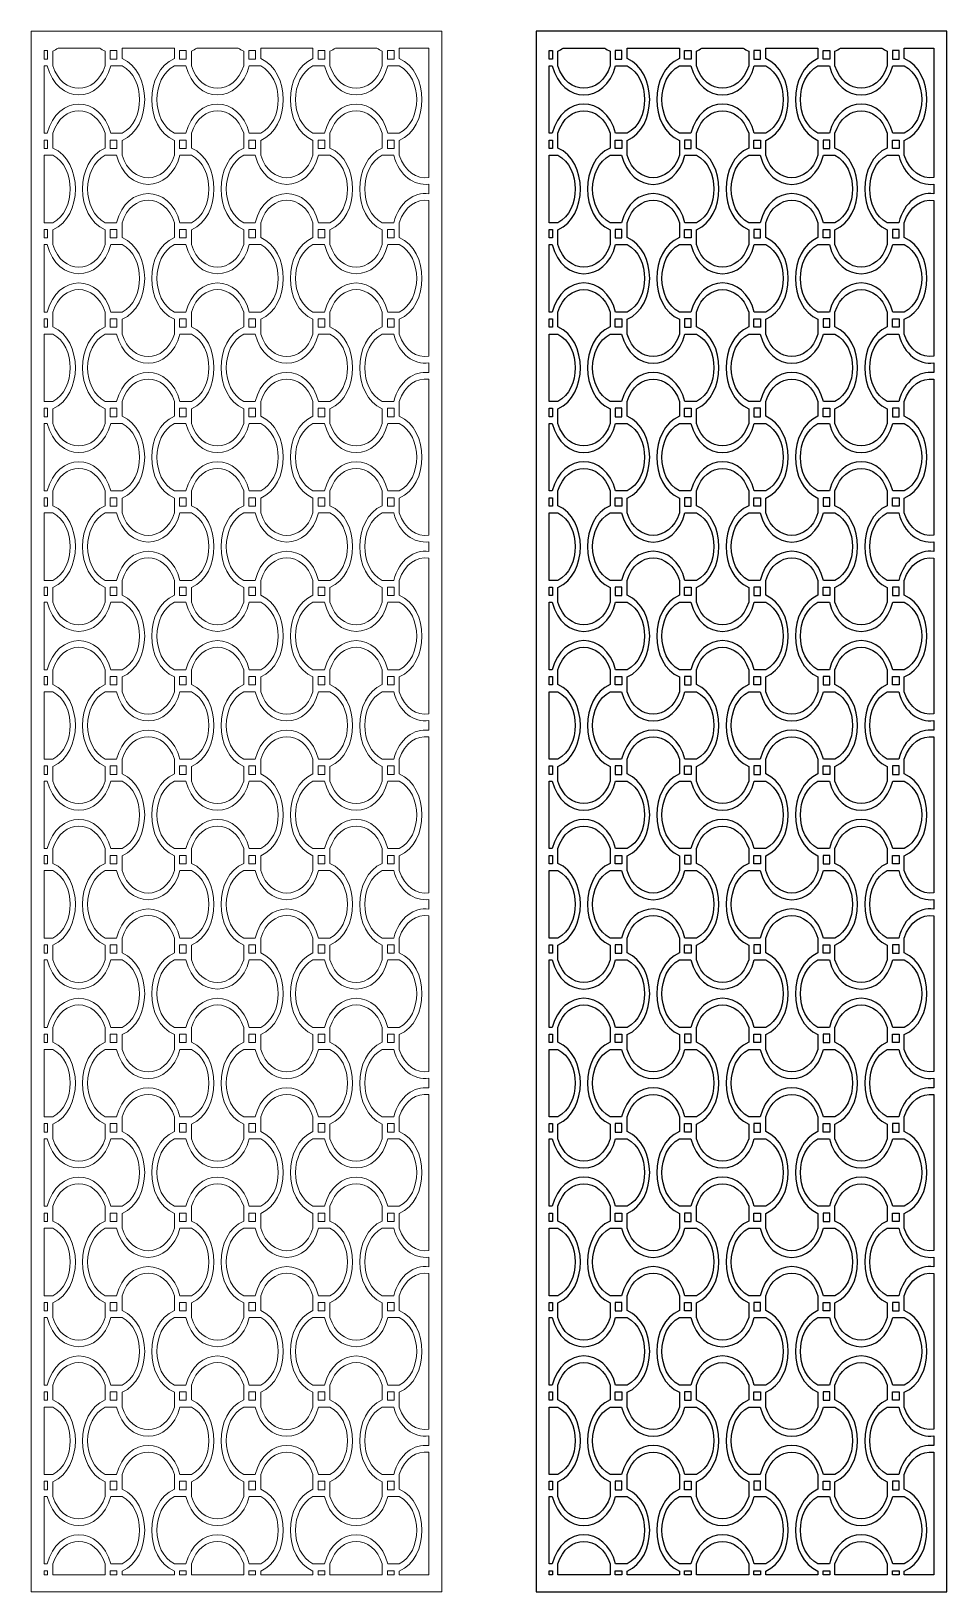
# Model space of a CAD drawing. Header units: centimetres. Extents: x -9.6 to 1.5, y -7.6 to 11.3.
import ezdxf

# ---------------------------------------------------------------- set-up
doc = ezdxf.new("R2010")
doc.units = ezdxf.units.CM
doc.header["$MEASUREMENT"] = 0
doc.layers.add('layer 1', color=7, linetype='Continuous')

msp = doc.modelspace()

# ---------------------------------------------------------------- linework, layer by layer
at = {"layer": 'layer 1', "color": 242, "lineweight": 9}
for points, knots in [([(-9.61295, -7.58732), (-9.61295, -7.58732), (-9.61295, 11.3432), (-9.61295, 11.3432), (-9.61295, 11.3432), (-9.61295, 11.3432), (-4.63517, 11.3432), (-4.63517, 11.3432), (-4.63517, 11.3432), (-4.63517, 11.3432), (-4.63517, -7.58732), (-4.63517, -7.58732), (-4.63517, -7.58732), (-4.63517, -7.58732), (-9.61295, -7.58732), (-9.61295, -7.58732)], [0, 0, 0, 0, 0.2, 0.2, 0.2, 0.2, 0.4, 0.4, 0.4, 0.4, 0.6, 0.6, 0.6, 0.6, 1, 1, 1, 1]), ([(-9.45443, 11.10784), (-9.45443, 11.10784), (-9.45443, 11.00552), (-9.45443, 11.00552), (-9.45443, 11.00552), (-9.45443, 11.00552), (-9.41479, 11.00552), (-9.41479, 11.00552), (-9.41479, 11.00552), (-9.41479, 11.00552), (-9.41479, 11.10784), (-9.41479, 11.10784), (-9.41479, 11.10784), (-9.41479, 11.10784), (-9.45443, 11.10784), (-9.45443, 11.10784)], [0, 0, 0, 0, 0.2, 0.2, 0.2, 0.2, 0.4, 0.4, 0.4, 0.4, 0.6, 0.6, 0.6, 0.6, 1, 1, 1, 1]), ([(-8.78251, 11.13854), (-8.78251, 11.13854), (-9.28614, 11.13854), (-9.28614, 11.13854), (-9.28614, 11.13854), (-9.30641, 11.12461), (-9.32815, 11.1125), (-9.35138, 11.10254), (-9.35138, 11.10254), (-9.35138, 11.10254), (-9.35138, 10.92366), (-9.35138, 10.92366), (-9.35138, 10.92366), (-9.23768, 10.55964), (-8.83097, 10.55964), (-8.71727, 10.92366), (-8.71727, 10.92366), (-8.71727, 10.92366), (-8.71727, 10.92366), (-8.71727, 10.92366), (-8.71727, 10.92366), (-8.71727, 10.92366), (-8.71727, 11.10254), (-8.71727, 11.10254), (-8.71727, 11.10254), (-8.7405, 11.1125), (-8.76224, 11.12461), (-8.78251, 11.13854)], [0, 0, 0, 0, 0.125, 0.125, 0.125, 0.125, 0.25, 0.25, 0.25, 0.25, 0.375, 0.375, 0.375, 0.375, 0.5, 0.5, 0.5, 0.5, 0.625, 0.625, 0.625, 0.625, 0.75, 0.75, 0.75, 0.75, 1, 1, 1, 1]), ([(-8.57459, 11.10784), (-8.57459, 11.10784), (-8.57459, 11.00552), (-8.57459, 11.00552), (-8.57459, 11.00552), (-8.57459, 11.00552), (-8.65386, 11.00552), (-8.65386, 11.00552), (-8.65386, 11.00552), (-8.65386, 11.00552), (-8.65386, 11.10784), (-8.65386, 11.10784), (-8.65386, 11.10784), (-8.65386, 11.10784), (-8.57459, 11.10784), (-8.57459, 11.10784)], [0, 0, 0, 0, 0.2, 0.2, 0.2, 0.2, 0.4, 0.4, 0.4, 0.4, 0.6, 0.6, 0.6, 0.6, 1, 1, 1, 1]), ([(-7.87707, 11.13854), (-7.87707, 11.13854), (-8.51118, 11.13854), (-8.51118, 11.13854), (-8.51118, 11.13854), (-8.51118, 11.13854), (-8.51118, 11.01083), (-8.51118, 11.01083), (-8.51118, 11.01083), (-8.14606, 10.85412), (-8.14606, 10.17457), (-8.51118, 10.01787), (-8.51118, 10.01787), (-8.51118, 10.01787), (-8.51118, 9.83899), (-8.51118, 9.83899), (-8.51118, 9.83899), (-8.51118, 9.83899), (-8.51118, 9.83899), (-8.51118, 9.83899), (-8.51118, 9.83899), (-8.39748, 9.47497), (-7.99077, 9.47497), (-7.87707, 9.83899), (-7.87707, 9.83899), (-7.87707, 9.83899), (-7.87707, 10.01787), (-7.87707, 10.01787), (-7.87707, 10.01787), (-8.2422, 10.17457), (-8.2422, 10.85412), (-7.87707, 11.01083), (-7.87707, 11.01083), (-7.87707, 11.01083), (-7.87707, 11.13854), (-7.87707, 11.13854)], [0, 0, 0, 0, 0.1, 0.1, 0.1, 0.1, 0.2, 0.2, 0.2, 0.2, 0.3, 0.3, 0.3, 0.3, 0.4, 0.4, 0.4, 0.4, 0.5, 0.5, 0.5, 0.5, 0.6, 0.6, 0.6, 0.6, 0.7, 0.7, 0.7, 0.7, 0.8, 0.8, 0.8, 0.8, 1, 1, 1, 1]), ([(-7.73439, 11.10784), (-7.73439, 11.10784), (-7.81366, 11.10784), (-7.81366, 11.10784), (-7.81366, 11.10784), (-7.81366, 11.10784), (-7.81366, 11.00552), (-7.81366, 11.00552), (-7.81366, 11.00552), (-7.81366, 11.00552), (-7.73439, 11.00552), (-7.73439, 11.00552), (-7.73439, 11.00552), (-7.73439, 11.00552), (-7.73439, 11.10784), (-7.73439, 11.10784)], [0, 0, 0, 0, 0.2, 0.2, 0.2, 0.2, 0.4, 0.4, 0.4, 0.4, 0.6, 0.6, 0.6, 0.6, 1, 1, 1, 1]), ([(-7.10211, 11.13854), (-7.10211, 11.13854), (-7.60575, 11.13854), (-7.60575, 11.13854), (-7.60575, 11.13854), (-7.62602, 11.12461), (-7.64775, 11.1125), (-7.67098, 11.10254), (-7.67098, 11.10254), (-7.67098, 11.10254), (-7.67098, 10.92366), (-7.67098, 10.92366), (-7.67098, 10.92366), (-7.55728, 10.55964), (-7.15057, 10.55964), (-7.03687, 10.92366), (-7.03687, 10.92366), (-7.03687, 10.92366), (-7.03687, 10.92366), (-7.03687, 10.92366), (-7.03687, 10.92366), (-7.03687, 10.92366), (-7.03687, 11.10254), (-7.03687, 11.10254), (-7.03687, 11.10254), (-7.0601, 11.1125), (-7.08184, 11.12461), (-7.10211, 11.13854)], [0, 0, 0, 0, 0.125, 0.125, 0.125, 0.125, 0.25, 0.25, 0.25, 0.25, 0.375, 0.375, 0.375, 0.375, 0.5, 0.5, 0.5, 0.5, 0.625, 0.625, 0.625, 0.625, 0.75, 0.75, 0.75, 0.75, 1, 1, 1, 1]), ([(-6.89419, 11.10784), (-6.89419, 11.10784), (-6.89419, 11.00552), (-6.89419, 11.00552), (-6.89419, 11.00552), (-6.89419, 11.00552), (-6.97346, 11.00552), (-6.97346, 11.00552), (-6.97346, 11.00552), (-6.97346, 11.00552), (-6.97346, 11.10784), (-6.97346, 11.10784), (-6.97346, 11.10784), (-6.97346, 11.10784), (-6.89419, 11.10784), (-6.89419, 11.10784)], [0, 0, 0, 0, 0.2, 0.2, 0.2, 0.2, 0.4, 0.4, 0.4, 0.4, 0.6, 0.6, 0.6, 0.6, 1, 1, 1, 1]), ([(-6.19667, 11.13854), (-6.19667, 11.13854), (-6.83078, 11.13854), (-6.83078, 11.13854), (-6.83078, 11.13854), (-6.83078, 11.13854), (-6.83078, 11.01083), (-6.83078, 11.01083), (-6.83078, 11.01083), (-6.46566, 10.85412), (-6.46566, 10.17457), (-6.83078, 10.01787), (-6.83078, 10.01787), (-6.83078, 10.01787), (-6.83078, 9.83899), (-6.83078, 9.83899), (-6.83078, 9.83899), (-6.83078, 9.83899), (-6.83078, 9.83899), (-6.83078, 9.83899), (-6.83078, 9.83899), (-6.71708, 9.47497), (-6.31037, 9.47497), (-6.19667, 9.83899), (-6.19667, 9.83899), (-6.19667, 9.83899), (-6.19667, 10.01787), (-6.19667, 10.01787), (-6.19667, 10.01787), (-6.5618, 10.17457), (-6.5618, 10.85412), (-6.19667, 11.01083), (-6.19667, 11.01083), (-6.19667, 11.01083), (-6.19667, 11.13854), (-6.19667, 11.13854)], [0, 0, 0, 0, 0.1, 0.1, 0.1, 0.1, 0.2, 0.2, 0.2, 0.2, 0.3, 0.3, 0.3, 0.3, 0.4, 0.4, 0.4, 0.4, 0.5, 0.5, 0.5, 0.5, 0.6, 0.6, 0.6, 0.6, 0.7, 0.7, 0.7, 0.7, 0.8, 0.8, 0.8, 0.8, 1, 1, 1, 1]), ([(-6.054, 11.10784), (-6.054, 11.10784), (-6.13326, 11.10784), (-6.13326, 11.10784), (-6.13326, 11.10784), (-6.13326, 11.10784), (-6.13326, 11.00552), (-6.13326, 11.00552), (-6.13326, 11.00552), (-6.13326, 11.00552), (-6.054, 11.00552), (-6.054, 11.00552), (-6.054, 11.00552), (-6.054, 11.00552), (-6.054, 11.10784), (-6.054, 11.10784)], [0, 0, 0, 0, 0.2, 0.2, 0.2, 0.2, 0.4, 0.4, 0.4, 0.4, 0.6, 0.6, 0.6, 0.6, 1, 1, 1, 1]), ([(-5.42171, 11.13854), (-5.42171, 11.13854), (-5.92535, 11.13854), (-5.92535, 11.13854), (-5.92535, 11.13854), (-5.94562, 11.12461), (-5.96735, 11.1125), (-5.99058, 11.10254), (-5.99058, 11.10254), (-5.99058, 11.10254), (-5.99058, 10.92366), (-5.99058, 10.92366), (-5.99058, 10.92366), (-5.87688, 10.55964), (-5.47017, 10.55964), (-5.35647, 10.92366), (-5.35647, 10.92366), (-5.35647, 10.92366), (-5.35647, 10.92366), (-5.35647, 10.92366), (-5.35647, 10.92366), (-5.35647, 10.92366), (-5.35647, 11.10254), (-5.35647, 11.10254), (-5.35647, 11.10254), (-5.3797, 11.1125), (-5.40144, 11.12461), (-5.42171, 11.13854)], [0, 0, 0, 0, 0.125, 0.125, 0.125, 0.125, 0.25, 0.25, 0.25, 0.25, 0.375, 0.375, 0.375, 0.375, 0.5, 0.5, 0.5, 0.5, 0.625, 0.625, 0.625, 0.625, 0.75, 0.75, 0.75, 0.75, 1, 1, 1, 1]), ([(-5.2138, 11.10784), (-5.2138, 11.10784), (-5.2138, 11.00552), (-5.2138, 11.00552), (-5.2138, 11.00552), (-5.2138, 11.00552), (-5.29306, 11.00552), (-5.29306, 11.00552), (-5.29306, 11.00552), (-5.29306, 11.00552), (-5.29306, 11.10784), (-5.29306, 11.10784), (-5.29306, 11.10784), (-5.29306, 11.10784), (-5.2138, 11.10784), (-5.2138, 11.10784)], [0, 0, 0, 0, 0.2, 0.2, 0.2, 0.2, 0.4, 0.4, 0.4, 0.4, 0.6, 0.6, 0.6, 0.6, 1, 1, 1, 1]), ([(-4.7937, 9.56885), (-4.7937, 9.56885), (-4.7937, 11.13854), (-4.7937, 11.13854), (-4.7937, 11.13854), (-4.7937, 11.13854), (-5.15038, 11.13854), (-5.15038, 11.13854), (-5.15038, 11.13854), (-5.15038, 11.13854), (-5.15038, 11.01083), (-5.15038, 11.01083), (-5.15038, 11.01083), (-4.78526, 10.85412), (-4.78526, 10.17457), (-5.15038, 10.01787), (-5.15038, 10.01787), (-5.15038, 10.01787), (-5.15038, 9.83899), (-5.15038, 9.83899), (-5.15038, 9.83899), (-5.15038, 9.83899), (-5.15038, 9.83899), (-5.15038, 9.83899), (-5.15038, 9.83899), (-5.08775, 9.63846), (-4.93619, 9.54843), (-4.7937, 9.56885)], [0, 0, 0, 0, 0.125, 0.125, 0.125, 0.125, 0.25, 0.25, 0.25, 0.25, 0.375, 0.375, 0.375, 0.375, 0.5, 0.5, 0.5, 0.5, 0.625, 0.625, 0.625, 0.625, 0.75, 0.75, 0.75, 0.75, 1, 1, 1, 1]), ([(-9.45443, 10.92366), (-9.45443, 10.92366), (-9.45443, 10.10504), (-9.45443, 10.10504), (-9.45443, 10.10504), (-9.45443, 10.10504), (-9.41891, 10.10504), (-9.41891, 10.10504), (-9.41891, 10.10504), (-9.29752, 10.5764), (-8.77113, 10.5764), (-8.64975, 10.10504), (-8.64975, 10.10504), (-8.64975, 10.10504), (-8.51118, 10.10504), (-8.51118, 10.10504), (-8.51118, 10.10504), (-8.22921, 10.25182), (-8.22921, 10.77687), (-8.51118, 10.92366), (-8.51118, 10.92366), (-8.51118, 10.92366), (-8.64975, 10.92366), (-8.64975, 10.92366), (-8.64975, 10.92366), (-8.77113, 10.45229), (-9.29752, 10.45229), (-9.41891, 10.92366), (-9.41891, 10.92366), (-9.41891, 10.92366), (-9.45443, 10.92366), (-9.45443, 10.92366)], [0, 0, 0, 0, 0.11111111, 0.11111111, 0.11111111, 0.11111111, 0.22222222, 0.22222222, 0.22222222, 0.22222222, 0.33333333, 0.33333333, 0.33333333, 0.33333333, 0.44444444, 0.44444444, 0.44444444, 0.44444444, 0.55555556, 0.55555556, 0.55555556, 0.55555556, 0.66666667, 0.66666667, 0.66666667, 0.66666667, 0.77777778, 0.77777778, 0.77777778, 0.77777778, 1, 1, 1, 1]), ([(-7.87707, 10.10504), (-7.87707, 10.10504), (-7.73851, 10.10504), (-7.73851, 10.10504), (-7.73851, 10.10504), (-7.61712, 10.5764), (-7.09073, 10.5764), (-6.96935, 10.10504), (-6.96935, 10.10504), (-6.96935, 10.10504), (-6.83078, 10.10504), (-6.83078, 10.10504), (-6.83078, 10.10504), (-6.54881, 10.25182), (-6.54881, 10.77687), (-6.83078, 10.92366), (-6.83078, 10.92366), (-6.83078, 10.92366), (-6.96935, 10.92366), (-6.96935, 10.92366), (-6.96935, 10.92366), (-7.09073, 10.45229), (-7.61712, 10.45229), (-7.73851, 10.92366), (-7.73851, 10.92366), (-7.73851, 10.92366), (-7.87707, 10.92366), (-7.87707, 10.92366), (-7.87707, 10.92366), (-7.87707, 10.92366), (-7.87707, 10.92366), (-7.87707, 10.92366), (-7.87707, 10.92366), (-8.15904, 10.77687), (-8.15904, 10.25182), (-7.87707, 10.10504)], [0, 0, 0, 0, 0.1, 0.1, 0.1, 0.1, 0.2, 0.2, 0.2, 0.2, 0.3, 0.3, 0.3, 0.3, 0.4, 0.4, 0.4, 0.4, 0.5, 0.5, 0.5, 0.5, 0.6, 0.6, 0.6, 0.6, 0.7, 0.7, 0.7, 0.7, 0.8, 0.8, 0.8, 0.8, 1, 1, 1, 1]), ([(-6.19667, 10.10504), (-6.19667, 10.10504), (-6.05811, 10.10504), (-6.05811, 10.10504), (-6.05811, 10.10504), (-5.93672, 10.5764), (-5.41033, 10.5764), (-5.28895, 10.10504), (-5.28895, 10.10504), (-5.28895, 10.10504), (-5.15038, 10.10504), (-5.15038, 10.10504), (-5.15038, 10.10504), (-4.86841, 10.25182), (-4.86841, 10.77687), (-5.15038, 10.92366), (-5.15038, 10.92366), (-5.15038, 10.92366), (-5.28895, 10.92366), (-5.28895, 10.92366), (-5.28895, 10.92366), (-5.41033, 10.45229), (-5.93672, 10.45229), (-6.05811, 10.92366), (-6.05811, 10.92366), (-6.05811, 10.92366), (-6.19667, 10.92366), (-6.19667, 10.92366), (-6.19667, 10.92366), (-6.19667, 10.92366), (-6.19667, 10.92366), (-6.19667, 10.92366), (-6.19667, 10.92366), (-6.47864, 10.77687), (-6.47864, 10.25182), (-6.19667, 10.10504)], [0, 0, 0, 0, 0.1, 0.1, 0.1, 0.1, 0.2, 0.2, 0.2, 0.2, 0.3, 0.3, 0.3, 0.3, 0.4, 0.4, 0.4, 0.4, 0.5, 0.5, 0.5, 0.5, 0.6, 0.6, 0.6, 0.6, 0.7, 0.7, 0.7, 0.7, 0.8, 0.8, 0.8, 0.8, 1, 1, 1, 1]), ([(-9.35138, 10.10504), (-9.35138, 10.10504), (-9.35138, 9.92616), (-9.35138, 9.92616), (-9.35138, 9.92616), (-8.98626, 9.76946), (-8.98626, 9.0899), (-9.35138, 8.9332), (-9.35138, 8.9332), (-9.35138, 8.9332), (-9.35138, 8.75432), (-9.35138, 8.75432), (-9.35138, 8.75432), (-9.23768, 8.3903), (-8.83097, 8.3903), (-8.71727, 8.75432), (-8.71727, 8.75432), (-8.71727, 8.75432), (-8.71727, 8.75432), (-8.71727, 8.75432), (-8.71727, 8.75432), (-8.71727, 8.75432), (-8.71727, 8.9332), (-8.71727, 8.9332), (-8.71727, 8.9332), (-9.0824, 9.0899), (-9.0824, 9.76946), (-8.71727, 9.92616), (-8.71727, 9.92616), (-8.71727, 9.92616), (-8.71727, 10.10504), (-8.71727, 10.10504), (-8.71727, 10.10504), (-8.83097, 10.46906), (-9.23768, 10.46905), (-9.35138, 10.10504)], [0, 0, 0, 0, 0.1, 0.1, 0.1, 0.1, 0.2, 0.2, 0.2, 0.2, 0.3, 0.3, 0.3, 0.3, 0.4, 0.4, 0.4, 0.4, 0.5, 0.5, 0.5, 0.5, 0.6, 0.6, 0.6, 0.6, 0.7, 0.7, 0.7, 0.7, 0.8, 0.8, 0.8, 0.8, 1, 1, 1, 1]), ([(-7.67098, 10.10504), (-7.67098, 10.10504), (-7.67098, 9.92616), (-7.67098, 9.92616), (-7.67098, 9.92616), (-7.30586, 9.76946), (-7.30586, 9.0899), (-7.67098, 8.9332), (-7.67098, 8.9332), (-7.67098, 8.9332), (-7.67098, 8.75432), (-7.67098, 8.75432), (-7.67098, 8.75432), (-7.55728, 8.3903), (-7.15057, 8.3903), (-7.03687, 8.75432), (-7.03687, 8.75432), (-7.03687, 8.75432), (-7.03687, 8.75432), (-7.03687, 8.75432), (-7.03687, 8.75432), (-7.03687, 8.75432), (-7.03687, 8.9332), (-7.03687, 8.9332), (-7.03687, 8.9332), (-7.402, 9.0899), (-7.402, 9.76946), (-7.03687, 9.92616), (-7.03687, 9.92616), (-7.03687, 9.92616), (-7.03687, 10.10504), (-7.03687, 10.10504), (-7.03687, 10.10504), (-7.15057, 10.46906), (-7.55728, 10.46905), (-7.67098, 10.10504)], [0, 0, 0, 0, 0.1, 0.1, 0.1, 0.1, 0.2, 0.2, 0.2, 0.2, 0.3, 0.3, 0.3, 0.3, 0.4, 0.4, 0.4, 0.4, 0.5, 0.5, 0.5, 0.5, 0.6, 0.6, 0.6, 0.6, 0.7, 0.7, 0.7, 0.7, 0.8, 0.8, 0.8, 0.8, 1, 1, 1, 1]), ([(-5.99058, 10.10504), (-5.99058, 10.10504), (-5.99058, 9.92616), (-5.99058, 9.92616), (-5.99058, 9.92616), (-5.62546, 9.76946), (-5.62546, 9.0899), (-5.99058, 8.9332), (-5.99058, 8.9332), (-5.99058, 8.9332), (-5.99058, 8.75432), (-5.99058, 8.75432), (-5.99058, 8.75432), (-5.87688, 8.3903), (-5.47017, 8.3903), (-5.35647, 8.75432), (-5.35647, 8.75432), (-5.35647, 8.75432), (-5.35647, 8.75432), (-5.35647, 8.75432), (-5.35647, 8.75432), (-5.35647, 8.75432), (-5.35647, 8.9332), (-5.35647, 8.9332), (-5.35647, 8.9332), (-5.7216, 9.0899), (-5.7216, 9.76946), (-5.35647, 9.92616), (-5.35647, 9.92616), (-5.35647, 9.92616), (-5.35647, 10.10504), (-5.35647, 10.10504), (-5.35647, 10.10504), (-5.47017, 10.46906), (-5.87688, 10.46905), (-5.99058, 10.10504)], [0, 0, 0, 0, 0.1, 0.1, 0.1, 0.1, 0.2, 0.2, 0.2, 0.2, 0.3, 0.3, 0.3, 0.3, 0.4, 0.4, 0.4, 0.4, 0.5, 0.5, 0.5, 0.5, 0.6, 0.6, 0.6, 0.6, 0.7, 0.7, 0.7, 0.7, 0.8, 0.8, 0.8, 0.8, 1, 1, 1, 1]), ([(-9.45443, 10.02318), (-9.45443, 10.02318), (-9.45443, 9.92085), (-9.45443, 9.92085), (-9.45443, 9.92085), (-9.45443, 9.92085), (-9.41479, 9.92085), (-9.41479, 9.92085), (-9.41479, 9.92085), (-9.41479, 9.92085), (-9.41479, 10.02318), (-9.41479, 10.02318), (-9.41479, 10.02318), (-9.41479, 10.02318), (-9.45443, 10.02318), (-9.45443, 10.02318)], [0, 0, 0, 0, 0.2, 0.2, 0.2, 0.2, 0.4, 0.4, 0.4, 0.4, 0.6, 0.6, 0.6, 0.6, 1, 1, 1, 1]), ([(-8.65386, 10.02318), (-8.65386, 10.02318), (-8.65386, 9.92085), (-8.65386, 9.92085), (-8.65386, 9.92085), (-8.65386, 9.92085), (-8.57459, 9.92085), (-8.57459, 9.92085), (-8.57459, 9.92085), (-8.57459, 9.92085), (-8.57459, 10.02318), (-8.57459, 10.02318), (-8.57459, 10.02318), (-8.57459, 10.02318), (-8.65386, 10.02318), (-8.65386, 10.02318)], [0, 0, 0, 0, 0.2, 0.2, 0.2, 0.2, 0.4, 0.4, 0.4, 0.4, 0.6, 0.6, 0.6, 0.6, 1, 1, 1, 1]), ([(-7.81366, 9.92085), (-7.81366, 9.92085), (-7.81366, 10.02318), (-7.81366, 10.02318), (-7.81366, 10.02318), (-7.81366, 10.02318), (-7.73439, 10.02318), (-7.73439, 10.02318), (-7.73439, 10.02318), (-7.73439, 10.02318), (-7.73439, 9.92085), (-7.73439, 9.92085), (-7.73439, 9.92085), (-7.73439, 9.92085), (-7.81366, 9.92085), (-7.81366, 9.92085)], [0, 0, 0, 0, 0.2, 0.2, 0.2, 0.2, 0.4, 0.4, 0.4, 0.4, 0.6, 0.6, 0.6, 0.6, 1, 1, 1, 1]), ([(-6.97346, 10.02318), (-6.97346, 10.02318), (-6.97346, 9.92085), (-6.97346, 9.92085), (-6.97346, 9.92085), (-6.97346, 9.92085), (-6.89419, 9.92085), (-6.89419, 9.92085), (-6.89419, 9.92085), (-6.89419, 9.92085), (-6.89419, 10.02318), (-6.89419, 10.02318), (-6.89419, 10.02318), (-6.89419, 10.02318), (-6.97346, 10.02318), (-6.97346, 10.02318)], [0, 0, 0, 0, 0.2, 0.2, 0.2, 0.2, 0.4, 0.4, 0.4, 0.4, 0.6, 0.6, 0.6, 0.6, 1, 1, 1, 1]), ([(-6.13326, 9.92085), (-6.13326, 9.92085), (-6.13326, 10.02318), (-6.13326, 10.02318), (-6.13326, 10.02318), (-6.13326, 10.02318), (-6.054, 10.02318), (-6.054, 10.02318), (-6.054, 10.02318), (-6.054, 10.02318), (-6.054, 9.92085), (-6.054, 9.92085), (-6.054, 9.92085), (-6.054, 9.92085), (-6.13326, 9.92085), (-6.13326, 9.92085)], [0, 0, 0, 0, 0.2, 0.2, 0.2, 0.2, 0.4, 0.4, 0.4, 0.4, 0.6, 0.6, 0.6, 0.6, 1, 1, 1, 1]), ([(-5.29306, 10.02318), (-5.29306, 10.02318), (-5.29306, 9.92085), (-5.29306, 9.92085), (-5.29306, 9.92085), (-5.29306, 9.92085), (-5.2138, 9.92085), (-5.2138, 9.92085), (-5.2138, 9.92085), (-5.2138, 9.92085), (-5.2138, 10.02318), (-5.2138, 10.02318), (-5.2138, 10.02318), (-5.2138, 10.02318), (-5.29306, 10.02318), (-5.29306, 10.02318)], [0, 0, 0, 0, 0.2, 0.2, 0.2, 0.2, 0.4, 0.4, 0.4, 0.4, 0.6, 0.6, 0.6, 0.6, 1, 1, 1, 1]), ([(-9.45443, 9.83899), (-9.45443, 9.83899), (-9.45443, 9.02037), (-9.45443, 9.02037), (-9.45443, 9.02037), (-9.45443, 9.02037), (-9.35138, 9.02037), (-9.35138, 9.02037), (-9.35138, 9.02037), (-9.06941, 9.16716), (-9.06941, 9.6922), (-9.35138, 9.83899), (-9.35138, 9.83899), (-9.35138, 9.83899), (-9.45443, 9.83899), (-9.45443, 9.83899)], [0, 0, 0, 0, 0.2, 0.2, 0.2, 0.2, 0.4, 0.4, 0.4, 0.4, 0.6, 0.6, 0.6, 0.6, 1, 1, 1, 1]), ([(-7.67098, 9.83899), (-7.67098, 9.83899), (-7.80955, 9.83899), (-7.80955, 9.83899), (-7.80955, 9.83899), (-7.93093, 9.36762), (-8.45732, 9.36762), (-8.57871, 9.83899), (-8.57871, 9.83899), (-8.57871, 9.83899), (-8.71727, 9.83899), (-8.71727, 9.83899), (-8.71727, 9.83899), (-8.99924, 9.6922), (-8.99924, 9.16716), (-8.71727, 9.02037), (-8.71727, 9.02037), (-8.71727, 9.02037), (-8.71727, 9.02037), (-8.71727, 9.02037), (-8.71727, 9.02037), (-8.71727, 9.02037), (-8.57871, 9.02037), (-8.57871, 9.02037), (-8.57871, 9.02037), (-8.45732, 9.49174), (-7.93093, 9.49174), (-7.80955, 9.02037), (-7.80955, 9.02037), (-7.80955, 9.02037), (-7.67098, 9.02037), (-7.67098, 9.02037), (-7.67098, 9.02037), (-7.38901, 9.16716), (-7.38901, 9.6922), (-7.67098, 9.83899)], [0, 0, 0, 0, 0.1, 0.1, 0.1, 0.1, 0.2, 0.2, 0.2, 0.2, 0.3, 0.3, 0.3, 0.3, 0.4, 0.4, 0.4, 0.4, 0.5, 0.5, 0.5, 0.5, 0.6, 0.6, 0.6, 0.6, 0.7, 0.7, 0.7, 0.7, 0.8, 0.8, 0.8, 0.8, 1, 1, 1, 1]), ([(-5.99058, 9.83899), (-5.99058, 9.83899), (-6.12915, 9.83899), (-6.12915, 9.83899), (-6.12915, 9.83899), (-6.25053, 9.36762), (-6.77692, 9.36762), (-6.89831, 9.83899), (-6.89831, 9.83899), (-6.89831, 9.83899), (-7.03687, 9.83899), (-7.03687, 9.83899), (-7.03687, 9.83899), (-7.31884, 9.6922), (-7.31884, 9.16716), (-7.03687, 9.02037), (-7.03687, 9.02037), (-7.03687, 9.02037), (-7.03687, 9.02037), (-7.03687, 9.02037), (-7.03687, 9.02037), (-7.03687, 9.02037), (-6.89831, 9.02037), (-6.89831, 9.02037), (-6.89831, 9.02037), (-6.77692, 9.49174), (-6.25053, 9.49174), (-6.12915, 9.02037), (-6.12915, 9.02037), (-6.12915, 9.02037), (-5.99058, 9.02037), (-5.99058, 9.02037), (-5.99058, 9.02037), (-5.70861, 9.16716), (-5.70861, 9.6922), (-5.99058, 9.83899)], [0, 0, 0, 0, 0.1, 0.1, 0.1, 0.1, 0.2, 0.2, 0.2, 0.2, 0.3, 0.3, 0.3, 0.3, 0.4, 0.4, 0.4, 0.4, 0.5, 0.5, 0.5, 0.5, 0.6, 0.6, 0.6, 0.6, 0.7, 0.7, 0.7, 0.7, 0.8, 0.8, 0.8, 0.8, 1, 1, 1, 1]), ([(-4.7937, 9.37145), (-4.7937, 9.37145), (-4.7937, 9.4879), (-4.7937, 9.4879), (-4.7937, 9.4879), (-4.96813, 9.46705), (-5.15226, 9.58405), (-5.21791, 9.83899), (-5.21791, 9.83899), (-5.21791, 9.83899), (-5.35647, 9.83899), (-5.35647, 9.83899), (-5.35647, 9.83899), (-5.63844, 9.6922), (-5.63844, 9.16716), (-5.35647, 9.02037), (-5.35647, 9.02037), (-5.35647, 9.02037), (-5.35647, 9.02037), (-5.35647, 9.02037), (-5.35647, 9.02037), (-5.35647, 9.02037), (-5.21791, 9.02037), (-5.21791, 9.02037), (-5.21791, 9.02037), (-5.15226, 9.27531), (-4.96813, 9.39231), (-4.7937, 9.37145)], [0, 0, 0, 0, 0.125, 0.125, 0.125, 0.125, 0.25, 0.25, 0.25, 0.25, 0.375, 0.375, 0.375, 0.375, 0.5, 0.5, 0.5, 0.5, 0.625, 0.625, 0.625, 0.625, 0.75, 0.75, 0.75, 0.75, 1, 1, 1, 1]), ([(-7.87707, 7.66965), (-7.87707, 7.66965), (-7.87707, 7.84853), (-7.87707, 7.84853), (-7.87707, 7.84853), (-8.2422, 8.00523), (-8.2422, 8.68479), (-7.87707, 8.84149), (-7.87707, 8.84149), (-7.87707, 8.84149), (-7.87707, 9.02037), (-7.87707, 9.02037), (-7.87707, 9.02037), (-7.99077, 9.38439), (-8.39748, 9.38439), (-8.51118, 9.02037), (-8.51118, 9.02037), (-8.51118, 9.02037), (-8.51118, 8.84149), (-8.51118, 8.84149), (-8.51118, 8.84149), (-8.14606, 8.68479), (-8.14606, 8.00523), (-8.51118, 7.84853), (-8.51118, 7.84853), (-8.51118, 7.84853), (-8.51118, 7.66965), (-8.51118, 7.66965), (-8.51118, 7.66965), (-8.51118, 7.66965), (-8.51118, 7.66965), (-8.51118, 7.66965), (-8.51118, 7.66965), (-8.39748, 7.30564), (-7.99077, 7.30564), (-7.87707, 7.66965)], [0, 0, 0, 0, 0.1, 0.1, 0.1, 0.1, 0.2, 0.2, 0.2, 0.2, 0.3, 0.3, 0.3, 0.3, 0.4, 0.4, 0.4, 0.4, 0.5, 0.5, 0.5, 0.5, 0.6, 0.6, 0.6, 0.6, 0.7, 0.7, 0.7, 0.7, 0.8, 0.8, 0.8, 0.8, 1, 1, 1, 1]), ([(-6.19667, 7.66965), (-6.19667, 7.66965), (-6.19667, 7.84853), (-6.19667, 7.84853), (-6.19667, 7.84853), (-6.5618, 8.00523), (-6.5618, 8.68479), (-6.19667, 8.84149), (-6.19667, 8.84149), (-6.19667, 8.84149), (-6.19667, 9.02037), (-6.19667, 9.02037), (-6.19667, 9.02037), (-6.31037, 9.38439), (-6.71708, 9.38439), (-6.83078, 9.02037), (-6.83078, 9.02037), (-6.83078, 9.02037), (-6.83078, 8.84149), (-6.83078, 8.84149), (-6.83078, 8.84149), (-6.46566, 8.68479), (-6.46566, 8.00523), (-6.83078, 7.84853), (-6.83078, 7.84853), (-6.83078, 7.84853), (-6.83078, 7.66965), (-6.83078, 7.66965), (-6.83078, 7.66965), (-6.83078, 7.66965), (-6.83078, 7.66965), (-6.83078, 7.66965), (-6.83078, 7.66965), (-6.71708, 7.30564), (-6.31037, 7.30564), (-6.19667, 7.66965)], [0, 0, 0, 0, 0.1, 0.1, 0.1, 0.1, 0.2, 0.2, 0.2, 0.2, 0.3, 0.3, 0.3, 0.3, 0.4, 0.4, 0.4, 0.4, 0.5, 0.5, 0.5, 0.5, 0.6, 0.6, 0.6, 0.6, 0.7, 0.7, 0.7, 0.7, 0.8, 0.8, 0.8, 0.8, 1, 1, 1, 1]), ([(-4.7937, 7.39951), (-4.7937, 7.39951), (-4.7937, 9.2905), (-4.7937, 9.2905), (-4.7937, 9.2905), (-4.93619, 9.31092), (-5.08775, 9.2209), (-5.15038, 9.02037), (-5.15038, 9.02037), (-5.15038, 9.02037), (-5.15038, 8.84149), (-5.15038, 8.84149), (-5.15038, 8.84149), (-4.78526, 8.68479), (-4.78526, 8.00523), (-5.15038, 7.84853), (-5.15038, 7.84853), (-5.15038, 7.84853), (-5.15038, 7.66965), (-5.15038, 7.66965), (-5.15038, 7.66965), (-5.15038, 7.66965), (-5.15038, 7.66965), (-5.15038, 7.66965), (-5.15038, 7.66965), (-5.08775, 7.46912), (-4.93619, 7.3791), (-4.7937, 7.39951)], [0, 0, 0, 0, 0.125, 0.125, 0.125, 0.125, 0.25, 0.25, 0.25, 0.25, 0.375, 0.375, 0.375, 0.375, 0.5, 0.5, 0.5, 0.5, 0.625, 0.625, 0.625, 0.625, 0.75, 0.75, 0.75, 0.75, 1, 1, 1, 1]), ([(-9.45443, 8.93851), (-9.45443, 8.93851), (-9.45443, 8.83618), (-9.45443, 8.83618), (-9.45443, 8.83618), (-9.45443, 8.83618), (-9.41479, 8.83618), (-9.41479, 8.83618), (-9.41479, 8.83618), (-9.41479, 8.83618), (-9.41479, 8.93851), (-9.41479, 8.93851), (-9.41479, 8.93851), (-9.41479, 8.93851), (-9.45443, 8.93851), (-9.45443, 8.93851)], [0, 0, 0, 0, 0.2, 0.2, 0.2, 0.2, 0.4, 0.4, 0.4, 0.4, 0.6, 0.6, 0.6, 0.6, 1, 1, 1, 1]), ([(-8.57459, 8.93851), (-8.57459, 8.93851), (-8.57459, 8.83618), (-8.57459, 8.83618), (-8.57459, 8.83618), (-8.57459, 8.83618), (-8.65386, 8.83618), (-8.65386, 8.83618), (-8.65386, 8.83618), (-8.65386, 8.83618), (-8.65386, 8.93851), (-8.65386, 8.93851), (-8.65386, 8.93851), (-8.65386, 8.93851), (-8.57459, 8.93851), (-8.57459, 8.93851)], [0, 0, 0, 0, 0.2, 0.2, 0.2, 0.2, 0.4, 0.4, 0.4, 0.4, 0.6, 0.6, 0.6, 0.6, 1, 1, 1, 1]), ([(-7.73439, 8.93851), (-7.73439, 8.93851), (-7.81366, 8.93851), (-7.81366, 8.93851), (-7.81366, 8.93851), (-7.81366, 8.93851), (-7.81366, 8.83618), (-7.81366, 8.83618), (-7.81366, 8.83618), (-7.81366, 8.83618), (-7.73439, 8.83618), (-7.73439, 8.83618), (-7.73439, 8.83618), (-7.73439, 8.83618), (-7.73439, 8.93851), (-7.73439, 8.93851)], [0, 0, 0, 0, 0.2, 0.2, 0.2, 0.2, 0.4, 0.4, 0.4, 0.4, 0.6, 0.6, 0.6, 0.6, 1, 1, 1, 1]), ([(-6.89419, 8.93851), (-6.89419, 8.93851), (-6.89419, 8.83618), (-6.89419, 8.83618), (-6.89419, 8.83618), (-6.89419, 8.83618), (-6.97346, 8.83618), (-6.97346, 8.83618), (-6.97346, 8.83618), (-6.97346, 8.83618), (-6.97346, 8.93851), (-6.97346, 8.93851), (-6.97346, 8.93851), (-6.97346, 8.93851), (-6.89419, 8.93851), (-6.89419, 8.93851)], [0, 0, 0, 0, 0.2, 0.2, 0.2, 0.2, 0.4, 0.4, 0.4, 0.4, 0.6, 0.6, 0.6, 0.6, 1, 1, 1, 1]), ([(-6.054, 8.93851), (-6.054, 8.93851), (-6.13326, 8.93851), (-6.13326, 8.93851), (-6.13326, 8.93851), (-6.13326, 8.93851), (-6.13326, 8.83618), (-6.13326, 8.83618), (-6.13326, 8.83618), (-6.13326, 8.83618), (-6.054, 8.83618), (-6.054, 8.83618), (-6.054, 8.83618), (-6.054, 8.83618), (-6.054, 8.93851), (-6.054, 8.93851)], [0, 0, 0, 0, 0.2, 0.2, 0.2, 0.2, 0.4, 0.4, 0.4, 0.4, 0.6, 0.6, 0.6, 0.6, 1, 1, 1, 1]), ([(-5.2138, 8.93851), (-5.2138, 8.93851), (-5.2138, 8.83618), (-5.2138, 8.83618), (-5.2138, 8.83618), (-5.2138, 8.83618), (-5.29306, 8.83618), (-5.29306, 8.83618), (-5.29306, 8.83618), (-5.29306, 8.83618), (-5.29306, 8.93851), (-5.29306, 8.93851), (-5.29306, 8.93851), (-5.29306, 8.93851), (-5.2138, 8.93851), (-5.2138, 8.93851)], [0, 0, 0, 0, 0.2, 0.2, 0.2, 0.2, 0.4, 0.4, 0.4, 0.4, 0.6, 0.6, 0.6, 0.6, 1, 1, 1, 1]), ([(-9.45443, 8.75432), (-9.45443, 8.75432), (-9.45443, 7.9357), (-9.45443, 7.9357), (-9.45443, 7.9357), (-9.45443, 7.9357), (-9.41891, 7.9357), (-9.41891, 7.9357), (-9.41891, 7.9357), (-9.29752, 8.40707), (-8.77113, 8.40707), (-8.64975, 7.9357), (-8.64975, 7.9357), (-8.64975, 7.9357), (-8.51118, 7.9357), (-8.51118, 7.9357), (-8.51118, 7.9357), (-8.22921, 8.08249), (-8.22921, 8.60753), (-8.51118, 8.75432), (-8.51118, 8.75432), (-8.51118, 8.75432), (-8.64975, 8.75432), (-8.64975, 8.75432), (-8.64975, 8.75432), (-8.77113, 8.28295), (-9.29752, 8.28295), (-9.41891, 8.75432), (-9.41891, 8.75432), (-9.41891, 8.75432), (-9.45443, 8.75432), (-9.45443, 8.75432)], [0, 0, 0, 0, 0.11111111, 0.11111111, 0.11111111, 0.11111111, 0.22222222, 0.22222222, 0.22222222, 0.22222222, 0.33333333, 0.33333333, 0.33333333, 0.33333333, 0.44444444, 0.44444444, 0.44444444, 0.44444444, 0.55555556, 0.55555556, 0.55555556, 0.55555556, 0.66666667, 0.66666667, 0.66666667, 0.66666667, 0.77777778, 0.77777778, 0.77777778, 0.77777778, 1, 1, 1, 1]), ([(-7.87707, 7.9357), (-7.87707, 7.9357), (-7.73851, 7.9357), (-7.73851, 7.9357), (-7.73851, 7.9357), (-7.61712, 8.40707), (-7.09073, 8.40707), (-6.96935, 7.9357), (-6.96935, 7.9357), (-6.96935, 7.9357), (-6.83078, 7.9357), (-6.83078, 7.9357), (-6.83078, 7.9357), (-6.54881, 8.08249), (-6.54881, 8.60753), (-6.83078, 8.75432), (-6.83078, 8.75432), (-6.83078, 8.75432), (-6.96935, 8.75432), (-6.96935, 8.75432), (-6.96935, 8.75432), (-7.09073, 8.28295), (-7.61712, 8.28295), (-7.73851, 8.75432), (-7.73851, 8.75432), (-7.73851, 8.75432), (-7.87707, 8.75432), (-7.87707, 8.75432), (-7.87707, 8.75432), (-7.87707, 8.75432), (-7.87707, 8.75432), (-7.87707, 8.75432), (-7.87707, 8.75432), (-8.15904, 8.60753), (-8.15904, 8.08249), (-7.87707, 7.9357)], [0, 0, 0, 0, 0.1, 0.1, 0.1, 0.1, 0.2, 0.2, 0.2, 0.2, 0.3, 0.3, 0.3, 0.3, 0.4, 0.4, 0.4, 0.4, 0.5, 0.5, 0.5, 0.5, 0.6, 0.6, 0.6, 0.6, 0.7, 0.7, 0.7, 0.7, 0.8, 0.8, 0.8, 0.8, 1, 1, 1, 1]), ([(-6.19667, 7.9357), (-6.19667, 7.9357), (-6.05811, 7.9357), (-6.05811, 7.9357), (-6.05811, 7.9357), (-5.93672, 8.40707), (-5.41033, 8.40707), (-5.28895, 7.9357), (-5.28895, 7.9357), (-5.28895, 7.9357), (-5.15038, 7.9357), (-5.15038, 7.9357), (-5.15038, 7.9357), (-4.86841, 8.08249), (-4.86841, 8.60753), (-5.15038, 8.75432), (-5.15038, 8.75432), (-5.15038, 8.75432), (-5.28895, 8.75432), (-5.28895, 8.75432), (-5.28895, 8.75432), (-5.41033, 8.28295), (-5.93672, 8.28295), (-6.05811, 8.75432), (-6.05811, 8.75432), (-6.05811, 8.75432), (-6.19667, 8.75432), (-6.19667, 8.75432), (-6.19667, 8.75432), (-6.19667, 8.75432), (-6.19667, 8.75432), (-6.19667, 8.75432), (-6.19667, 8.75432), (-6.47864, 8.60753), (-6.47864, 8.08249), (-6.19667, 7.9357)], [0, 0, 0, 0, 0.1, 0.1, 0.1, 0.1, 0.2, 0.2, 0.2, 0.2, 0.3, 0.3, 0.3, 0.3, 0.4, 0.4, 0.4, 0.4, 0.5, 0.5, 0.5, 0.5, 0.6, 0.6, 0.6, 0.6, 0.7, 0.7, 0.7, 0.7, 0.8, 0.8, 0.8, 0.8, 1, 1, 1, 1]), ([(-9.35138, 7.9357), (-9.35138, 7.9357), (-9.35138, 7.75682), (-9.35138, 7.75682), (-9.35138, 7.75682), (-8.98626, 7.60012), (-8.98626, 6.92056), (-9.35138, 6.76387), (-9.35138, 6.76387), (-9.35138, 6.76387), (-9.35138, 6.58499), (-9.35138, 6.58499), (-9.35138, 6.58499), (-9.23768, 6.22097), (-8.83097, 6.22097), (-8.71727, 6.58499), (-8.71727, 6.58499), (-8.71727, 6.58499), (-8.71727, 6.58499), (-8.71727, 6.58499), (-8.71727, 6.58499), (-8.71727, 6.58499), (-8.71727, 6.76387), (-8.71727, 6.76387), (-8.71727, 6.76387), (-9.0824, 6.92056), (-9.0824, 7.60012), (-8.71727, 7.75682), (-8.71727, 7.75682), (-8.71727, 7.75682), (-8.71727, 7.9357), (-8.71727, 7.9357), (-8.71727, 7.9357), (-8.83097, 8.29972), (-9.23768, 8.29972), (-9.35138, 7.9357)], [0, 0, 0, 0, 0.1, 0.1, 0.1, 0.1, 0.2, 0.2, 0.2, 0.2, 0.3, 0.3, 0.3, 0.3, 0.4, 0.4, 0.4, 0.4, 0.5, 0.5, 0.5, 0.5, 0.6, 0.6, 0.6, 0.6, 0.7, 0.7, 0.7, 0.7, 0.8, 0.8, 0.8, 0.8, 1, 1, 1, 1]), ([(-7.67098, 7.9357), (-7.67098, 7.9357), (-7.67098, 7.75682), (-7.67098, 7.75682), (-7.67098, 7.75682), (-7.30586, 7.60012), (-7.30586, 6.92056), (-7.67098, 6.76387), (-7.67098, 6.76387), (-7.67098, 6.76387), (-7.67098, 6.58499), (-7.67098, 6.58499), (-7.67098, 6.58499), (-7.55728, 6.22097), (-7.15057, 6.22097), (-7.03687, 6.58499), (-7.03687, 6.58499), (-7.03687, 6.58499), (-7.03687, 6.58499), (-7.03687, 6.58499), (-7.03687, 6.58499), (-7.03687, 6.58499), (-7.03687, 6.76387), (-7.03687, 6.76387), (-7.03687, 6.76387), (-7.402, 6.92056), (-7.402, 7.60012), (-7.03687, 7.75682), (-7.03687, 7.75682), (-7.03687, 7.75682), (-7.03687, 7.9357), (-7.03687, 7.9357), (-7.03687, 7.9357), (-7.15057, 8.29972), (-7.55728, 8.29972), (-7.67098, 7.9357)], [0, 0, 0, 0, 0.1, 0.1, 0.1, 0.1, 0.2, 0.2, 0.2, 0.2, 0.3, 0.3, 0.3, 0.3, 0.4, 0.4, 0.4, 0.4, 0.5, 0.5, 0.5, 0.5, 0.6, 0.6, 0.6, 0.6, 0.7, 0.7, 0.7, 0.7, 0.8, 0.8, 0.8, 0.8, 1, 1, 1, 1]), ([(-5.99058, 7.9357), (-5.99058, 7.9357), (-5.99058, 7.75682), (-5.99058, 7.75682), (-5.99058, 7.75682), (-5.62546, 7.60012), (-5.62546, 6.92056), (-5.99058, 6.76387), (-5.99058, 6.76387), (-5.99058, 6.76387), (-5.99058, 6.58499), (-5.99058, 6.58499), (-5.99058, 6.58499), (-5.87688, 6.22097), (-5.47017, 6.22097), (-5.35647, 6.58499), (-5.35647, 6.58499), (-5.35647, 6.58499), (-5.35647, 6.58499), (-5.35647, 6.58499), (-5.35647, 6.58499), (-5.35647, 6.58499), (-5.35647, 6.76387), (-5.35647, 6.76387), (-5.35647, 6.76387), (-5.7216, 6.92056), (-5.7216, 7.60012), (-5.35647, 7.75682), (-5.35647, 7.75682), (-5.35647, 7.75682), (-5.35647, 7.9357), (-5.35647, 7.9357), (-5.35647, 7.9357), (-5.47017, 8.29972), (-5.87688, 8.29972), (-5.99058, 7.9357)], [0, 0, 0, 0, 0.1, 0.1, 0.1, 0.1, 0.2, 0.2, 0.2, 0.2, 0.3, 0.3, 0.3, 0.3, 0.4, 0.4, 0.4, 0.4, 0.5, 0.5, 0.5, 0.5, 0.6, 0.6, 0.6, 0.6, 0.7, 0.7, 0.7, 0.7, 0.8, 0.8, 0.8, 0.8, 1, 1, 1, 1]), ([(-9.45443, 7.85384), (-9.45443, 7.85384), (-9.45443, 7.75151), (-9.45443, 7.75151), (-9.45443, 7.75151), (-9.45443, 7.75151), (-9.41479, 7.75151), (-9.41479, 7.75151), (-9.41479, 7.75151), (-9.41479, 7.75151), (-9.41479, 7.85384), (-9.41479, 7.85384), (-9.41479, 7.85384), (-9.41479, 7.85384), (-9.45443, 7.85384), (-9.45443, 7.85384)], [0, 0, 0, 0, 0.2, 0.2, 0.2, 0.2, 0.4, 0.4, 0.4, 0.4, 0.6, 0.6, 0.6, 0.6, 1, 1, 1, 1]), ([(-8.65386, 7.85384), (-8.65386, 7.85384), (-8.65386, 7.75151), (-8.65386, 7.75151), (-8.65386, 7.75151), (-8.65386, 7.75151), (-8.57459, 7.75151), (-8.57459, 7.75151), (-8.57459, 7.75151), (-8.57459, 7.75151), (-8.57459, 7.85384), (-8.57459, 7.85384), (-8.57459, 7.85384), (-8.57459, 7.85384), (-8.65386, 7.85384), (-8.65386, 7.85384)], [0, 0, 0, 0, 0.2, 0.2, 0.2, 0.2, 0.4, 0.4, 0.4, 0.4, 0.6, 0.6, 0.6, 0.6, 1, 1, 1, 1]), ([(-7.81366, 7.75151), (-7.81366, 7.75151), (-7.81366, 7.85384), (-7.81366, 7.85384), (-7.81366, 7.85384), (-7.81366, 7.85384), (-7.73439, 7.85384), (-7.73439, 7.85384), (-7.73439, 7.85384), (-7.73439, 7.85384), (-7.73439, 7.75151), (-7.73439, 7.75151), (-7.73439, 7.75151), (-7.73439, 7.75151), (-7.81366, 7.75151), (-7.81366, 7.75151)], [0, 0, 0, 0, 0.2, 0.2, 0.2, 0.2, 0.4, 0.4, 0.4, 0.4, 0.6, 0.6, 0.6, 0.6, 1, 1, 1, 1]), ([(-6.97346, 7.85384), (-6.97346, 7.85384), (-6.97346, 7.75151), (-6.97346, 7.75151), (-6.97346, 7.75151), (-6.97346, 7.75151), (-6.89419, 7.75151), (-6.89419, 7.75151), (-6.89419, 7.75151), (-6.89419, 7.75151), (-6.89419, 7.85384), (-6.89419, 7.85384), (-6.89419, 7.85384), (-6.89419, 7.85384), (-6.97346, 7.85384), (-6.97346, 7.85384)], [0, 0, 0, 0, 0.2, 0.2, 0.2, 0.2, 0.4, 0.4, 0.4, 0.4, 0.6, 0.6, 0.6, 0.6, 1, 1, 1, 1]), ([(-6.13326, 7.75151), (-6.13326, 7.75151), (-6.13326, 7.85384), (-6.13326, 7.85384), (-6.13326, 7.85384), (-6.13326, 7.85384), (-6.054, 7.85384), (-6.054, 7.85384), (-6.054, 7.85384), (-6.054, 7.85384), (-6.054, 7.75151), (-6.054, 7.75151), (-6.054, 7.75151), (-6.054, 7.75151), (-6.13326, 7.75151), (-6.13326, 7.75151)], [0, 0, 0, 0, 0.2, 0.2, 0.2, 0.2, 0.4, 0.4, 0.4, 0.4, 0.6, 0.6, 0.6, 0.6, 1, 1, 1, 1]), ([(-5.29306, 7.85384), (-5.29306, 7.85384), (-5.29306, 7.75151), (-5.29306, 7.75151), (-5.29306, 7.75151), (-5.29306, 7.75151), (-5.2138, 7.75151), (-5.2138, 7.75151), (-5.2138, 7.75151), (-5.2138, 7.75151), (-5.2138, 7.85384), (-5.2138, 7.85384), (-5.2138, 7.85384), (-5.2138, 7.85384), (-5.29306, 7.85384), (-5.29306, 7.85384)], [0, 0, 0, 0, 0.2, 0.2, 0.2, 0.2, 0.4, 0.4, 0.4, 0.4, 0.6, 0.6, 0.6, 0.6, 1, 1, 1, 1]), ([(-9.45443, 7.66965), (-9.45443, 7.66965), (-9.45443, 6.85104), (-9.45443, 6.85104), (-9.45443, 6.85104), (-9.45443, 6.85104), (-9.35138, 6.85104), (-9.35138, 6.85104), (-9.35138, 6.85104), (-9.06941, 6.99782), (-9.06941, 7.52287), (-9.35138, 7.66965), (-9.35138, 7.66965), (-9.35138, 7.66965), (-9.45443, 7.66965), (-9.45443, 7.66965)], [0, 0, 0, 0, 0.2, 0.2, 0.2, 0.2, 0.4, 0.4, 0.4, 0.4, 0.6, 0.6, 0.6, 0.6, 1, 1, 1, 1]), ([(-7.67098, 7.66965), (-7.67098, 7.66965), (-7.80955, 7.66965), (-7.80955, 7.66965), (-7.80955, 7.66965), (-7.93093, 7.19829), (-8.45732, 7.19829), (-8.57871, 7.66965), (-8.57871, 7.66965), (-8.57871, 7.66965), (-8.71727, 7.66965), (-8.71727, 7.66965), (-8.71727, 7.66965), (-8.99924, 7.52287), (-8.99924, 6.99782), (-8.71727, 6.85104), (-8.71727, 6.85104), (-8.71727, 6.85104), (-8.71727, 6.85104), (-8.71727, 6.85104), (-8.71727, 6.85104), (-8.71727, 6.85104), (-8.57871, 6.85104), (-8.57871, 6.85104), (-8.57871, 6.85104), (-8.45732, 7.3224), (-7.93093, 7.3224), (-7.80955, 6.85104), (-7.80955, 6.85104), (-7.80955, 6.85104), (-7.67098, 6.85104), (-7.67098, 6.85104), (-7.67098, 6.85104), (-7.38901, 6.99782), (-7.38901, 7.52287), (-7.67098, 7.66965)], [0, 0, 0, 0, 0.1, 0.1, 0.1, 0.1, 0.2, 0.2, 0.2, 0.2, 0.3, 0.3, 0.3, 0.3, 0.4, 0.4, 0.4, 0.4, 0.5, 0.5, 0.5, 0.5, 0.6, 0.6, 0.6, 0.6, 0.7, 0.7, 0.7, 0.7, 0.8, 0.8, 0.8, 0.8, 1, 1, 1, 1]), ([(-5.99058, 7.66965), (-5.99058, 7.66965), (-6.12915, 7.66965), (-6.12915, 7.66965), (-6.12915, 7.66965), (-6.25053, 7.19829), (-6.77692, 7.19829), (-6.89831, 7.66965), (-6.89831, 7.66965), (-6.89831, 7.66965), (-7.03687, 7.66965), (-7.03687, 7.66965), (-7.03687, 7.66965), (-7.31884, 7.52287), (-7.31884, 6.99782), (-7.03687, 6.85104), (-7.03687, 6.85104), (-7.03687, 6.85104), (-7.03687, 6.85104), (-7.03687, 6.85104), (-7.03687, 6.85104), (-7.03687, 6.85104), (-6.89831, 6.85104), (-6.89831, 6.85104), (-6.89831, 6.85104), (-6.77692, 7.3224), (-6.25053, 7.3224), (-6.12915, 6.85104), (-6.12915, 6.85104), (-6.12915, 6.85104), (-5.99058, 6.85104), (-5.99058, 6.85104), (-5.99058, 6.85104), (-5.70861, 6.99782), (-5.70861, 7.52287), (-5.99058, 7.66965)], [0, 0, 0, 0, 0.1, 0.1, 0.1, 0.1, 0.2, 0.2, 0.2, 0.2, 0.3, 0.3, 0.3, 0.3, 0.4, 0.4, 0.4, 0.4, 0.5, 0.5, 0.5, 0.5, 0.6, 0.6, 0.6, 0.6, 0.7, 0.7, 0.7, 0.7, 0.8, 0.8, 0.8, 0.8, 1, 1, 1, 1]), ([(-4.7937, 7.20212), (-4.7937, 7.20212), (-4.7937, 7.31856), (-4.7937, 7.31856), (-4.7937, 7.31856), (-4.96813, 7.29771), (-5.15226, 7.41471), (-5.21791, 7.66965), (-5.21791, 7.66965), (-5.21791, 7.66965), (-5.35647, 7.66965), (-5.35647, 7.66965), (-5.35647, 7.66965), (-5.63844, 7.52287), (-5.63844, 6.99782), (-5.35647, 6.85104), (-5.35647, 6.85104), (-5.35647, 6.85104), (-5.35647, 6.85104), (-5.35647, 6.85104), (-5.35647, 6.85104), (-5.35647, 6.85104), (-5.21791, 6.85104), (-5.21791, 6.85104), (-5.21791, 6.85104), (-5.15226, 7.10598), (-4.96813, 7.22297), (-4.7937, 7.20212)], [0, 0, 0, 0, 0.125, 0.125, 0.125, 0.125, 0.25, 0.25, 0.25, 0.25, 0.375, 0.375, 0.375, 0.375, 0.5, 0.5, 0.5, 0.5, 0.625, 0.625, 0.625, 0.625, 0.75, 0.75, 0.75, 0.75, 1, 1, 1, 1]), ([(-7.87707, 5.50032), (-7.87707, 5.50032), (-7.87707, 5.6792), (-7.87707, 5.6792), (-7.87707, 5.6792), (-8.2422, 5.8359), (-8.2422, 6.51545), (-7.87707, 6.67216), (-7.87707, 6.67216), (-7.87707, 6.67216), (-7.87707, 6.85104), (-7.87707, 6.85104), (-7.87707, 6.85104), (-7.99077, 7.21505), (-8.39748, 7.21505), (-8.51118, 6.85104), (-8.51118, 6.85104), (-8.51118, 6.85104), (-8.51118, 6.67216), (-8.51118, 6.67216), (-8.51118, 6.67216), (-8.14606, 6.51545), (-8.14606, 5.8359), (-8.51118, 5.6792), (-8.51118, 5.6792), (-8.51118, 5.6792), (-8.51118, 5.50032), (-8.51118, 5.50032), (-8.51118, 5.50032), (-8.51118, 5.50032), (-8.51118, 5.50032), (-8.51118, 5.50032), (-8.51118, 5.50032), (-8.39748, 5.1363), (-7.99077, 5.1363), (-7.87707, 5.50032)], [0, 0, 0, 0, 0.1, 0.1, 0.1, 0.1, 0.2, 0.2, 0.2, 0.2, 0.3, 0.3, 0.3, 0.3, 0.4, 0.4, 0.4, 0.4, 0.5, 0.5, 0.5, 0.5, 0.6, 0.6, 0.6, 0.6, 0.7, 0.7, 0.7, 0.7, 0.8, 0.8, 0.8, 0.8, 1, 1, 1, 1]), ([(-6.19667, 5.50032), (-6.19667, 5.50032), (-6.19667, 5.6792), (-6.19667, 5.6792), (-6.19667, 5.6792), (-6.5618, 5.8359), (-6.5618, 6.51545), (-6.19667, 6.67216), (-6.19667, 6.67216), (-6.19667, 6.67216), (-6.19667, 6.85104), (-6.19667, 6.85104), (-6.19667, 6.85104), (-6.31037, 7.21505), (-6.71708, 7.21505), (-6.83078, 6.85104), (-6.83078, 6.85104), (-6.83078, 6.85104), (-6.83078, 6.67216), (-6.83078, 6.67216), (-6.83078, 6.67216), (-6.46566, 6.51545), (-6.46566, 5.8359), (-6.83078, 5.6792), (-6.83078, 5.6792), (-6.83078, 5.6792), (-6.83078, 5.50032), (-6.83078, 5.50032), (-6.83078, 5.50032), (-6.83078, 5.50032), (-6.83078, 5.50032), (-6.83078, 5.50032), (-6.83078, 5.50032), (-6.71708, 5.1363), (-6.31037, 5.1363), (-6.19667, 5.50032)], [0, 0, 0, 0, 0.1, 0.1, 0.1, 0.1, 0.2, 0.2, 0.2, 0.2, 0.3, 0.3, 0.3, 0.3, 0.4, 0.4, 0.4, 0.4, 0.5, 0.5, 0.5, 0.5, 0.6, 0.6, 0.6, 0.6, 0.7, 0.7, 0.7, 0.7, 0.8, 0.8, 0.8, 0.8, 1, 1, 1, 1]), ([(-4.7937, 5.23018), (-4.7937, 5.23018), (-4.7937, 7.12117), (-4.7937, 7.12117), (-4.7937, 7.12117), (-4.93619, 7.14159), (-5.08775, 7.05156), (-5.15038, 6.85104), (-5.15038, 6.85104), (-5.15038, 6.85104), (-5.15038, 6.67216), (-5.15038, 6.67216), (-5.15038, 6.67216), (-4.78526, 6.51545), (-4.78526, 5.8359), (-5.15038, 5.6792), (-5.15038, 5.6792), (-5.15038, 5.6792), (-5.15038, 5.50032), (-5.15038, 5.50032), (-5.15038, 5.50032), (-5.15038, 5.50032), (-5.15038, 5.50032), (-5.15038, 5.50032), (-5.15038, 5.50032), (-5.08775, 5.29979), (-4.93619, 5.20976), (-4.7937, 5.23018)], [0, 0, 0, 0, 0.125, 0.125, 0.125, 0.125, 0.25, 0.25, 0.25, 0.25, 0.375, 0.375, 0.375, 0.375, 0.5, 0.5, 0.5, 0.5, 0.625, 0.625, 0.625, 0.625, 0.75, 0.75, 0.75, 0.75, 1, 1, 1, 1]), ([(-9.45443, 6.76917), (-9.45443, 6.76917), (-9.45443, 6.66685), (-9.45443, 6.66685), (-9.45443, 6.66685), (-9.45443, 6.66685), (-9.41479, 6.66685), (-9.41479, 6.66685), (-9.41479, 6.66685), (-9.41479, 6.66685), (-9.41479, 6.76917), (-9.41479, 6.76917), (-9.41479, 6.76917), (-9.41479, 6.76917), (-9.45443, 6.76917), (-9.45443, 6.76917)], [0, 0, 0, 0, 0.2, 0.2, 0.2, 0.2, 0.4, 0.4, 0.4, 0.4, 0.6, 0.6, 0.6, 0.6, 1, 1, 1, 1]), ([(-8.57459, 6.76917), (-8.57459, 6.76917), (-8.57459, 6.66685), (-8.57459, 6.66685), (-8.57459, 6.66685), (-8.57459, 6.66685), (-8.65386, 6.66685), (-8.65386, 6.66685), (-8.65386, 6.66685), (-8.65386, 6.66685), (-8.65386, 6.76917), (-8.65386, 6.76917), (-8.65386, 6.76917), (-8.65386, 6.76917), (-8.57459, 6.76917), (-8.57459, 6.76917)], [0, 0, 0, 0, 0.2, 0.2, 0.2, 0.2, 0.4, 0.4, 0.4, 0.4, 0.6, 0.6, 0.6, 0.6, 1, 1, 1, 1]), ([(-7.73439, 6.76917), (-7.73439, 6.76917), (-7.81366, 6.76917), (-7.81366, 6.76917), (-7.81366, 6.76917), (-7.81366, 6.76917), (-7.81366, 6.66685), (-7.81366, 6.66685), (-7.81366, 6.66685), (-7.81366, 6.66685), (-7.73439, 6.66685), (-7.73439, 6.66685), (-7.73439, 6.66685), (-7.73439, 6.66685), (-7.73439, 6.76917), (-7.73439, 6.76917)], [0, 0, 0, 0, 0.2, 0.2, 0.2, 0.2, 0.4, 0.4, 0.4, 0.4, 0.6, 0.6, 0.6, 0.6, 1, 1, 1, 1]), ([(-6.89419, 6.76917), (-6.89419, 6.76917), (-6.89419, 6.66685), (-6.89419, 6.66685), (-6.89419, 6.66685), (-6.89419, 6.66685), (-6.97346, 6.66685), (-6.97346, 6.66685), (-6.97346, 6.66685), (-6.97346, 6.66685), (-6.97346, 6.76917), (-6.97346, 6.76917), (-6.97346, 6.76917), (-6.97346, 6.76917), (-6.89419, 6.76917), (-6.89419, 6.76917)], [0, 0, 0, 0, 0.2, 0.2, 0.2, 0.2, 0.4, 0.4, 0.4, 0.4, 0.6, 0.6, 0.6, 0.6, 1, 1, 1, 1]), ([(-6.054, 6.76917), (-6.054, 6.76917), (-6.13326, 6.76917), (-6.13326, 6.76917), (-6.13326, 6.76917), (-6.13326, 6.76917), (-6.13326, 6.66685), (-6.13326, 6.66685), (-6.13326, 6.66685), (-6.13326, 6.66685), (-6.054, 6.66685), (-6.054, 6.66685), (-6.054, 6.66685), (-6.054, 6.66685), (-6.054, 6.76917), (-6.054, 6.76917)], [0, 0, 0, 0, 0.2, 0.2, 0.2, 0.2, 0.4, 0.4, 0.4, 0.4, 0.6, 0.6, 0.6, 0.6, 1, 1, 1, 1]), ([(-5.2138, 6.76917), (-5.2138, 6.76917), (-5.2138, 6.66685), (-5.2138, 6.66685), (-5.2138, 6.66685), (-5.2138, 6.66685), (-5.29306, 6.66685), (-5.29306, 6.66685), (-5.29306, 6.66685), (-5.29306, 6.66685), (-5.29306, 6.76917), (-5.29306, 6.76917), (-5.29306, 6.76917), (-5.29306, 6.76917), (-5.2138, 6.76917), (-5.2138, 6.76917)], [0, 0, 0, 0, 0.2, 0.2, 0.2, 0.2, 0.4, 0.4, 0.4, 0.4, 0.6, 0.6, 0.6, 0.6, 1, 1, 1, 1]), ([(-9.45443, 6.58499), (-9.45443, 6.58499), (-9.45443, 5.76637), (-9.45443, 5.76637), (-9.45443, 5.76637), (-9.45443, 5.76637), (-9.41891, 5.76637), (-9.41891, 5.76637), (-9.41891, 5.76637), (-9.29752, 6.23773), (-8.77113, 6.23773), (-8.64975, 5.76637), (-8.64975, 5.76637), (-8.64975, 5.76637), (-8.51118, 5.76637), (-8.51118, 5.76637), (-8.51118, 5.76637), (-8.22921, 5.91315), (-8.22921, 6.4382), (-8.51118, 6.58499), (-8.51118, 6.58499), (-8.51118, 6.58499), (-8.64975, 6.58499), (-8.64975, 6.58499), (-8.64975, 6.58499), (-8.77113, 6.11362), (-9.29752, 6.11362), (-9.41891, 6.58499), (-9.41891, 6.58499), (-9.41891, 6.58499), (-9.45443, 6.58499), (-9.45443, 6.58499)], [0, 0, 0, 0, 0.11111111, 0.11111111, 0.11111111, 0.11111111, 0.22222222, 0.22222222, 0.22222222, 0.22222222, 0.33333333, 0.33333333, 0.33333333, 0.33333333, 0.44444444, 0.44444444, 0.44444444, 0.44444444, 0.55555556, 0.55555556, 0.55555556, 0.55555556, 0.66666667, 0.66666667, 0.66666667, 0.66666667, 0.77777778, 0.77777778, 0.77777778, 0.77777778, 1, 1, 1, 1]), ([(-7.87707, 5.76637), (-7.87707, 5.76637), (-7.73851, 5.76637), (-7.73851, 5.76637), (-7.73851, 5.76637), (-7.61712, 6.23773), (-7.09073, 6.23773), (-6.96935, 5.76637), (-6.96935, 5.76637), (-6.96935, 5.76637), (-6.83078, 5.76637), (-6.83078, 5.76637), (-6.83078, 5.76637), (-6.54881, 5.91315), (-6.54881, 6.4382), (-6.83078, 6.58499), (-6.83078, 6.58499), (-6.83078, 6.58499), (-6.96935, 6.58499), (-6.96935, 6.58499), (-6.96935, 6.58499), (-7.09073, 6.11362), (-7.61712, 6.11362), (-7.73851, 6.58499), (-7.73851, 6.58499), (-7.73851, 6.58499), (-7.87707, 6.58499), (-7.87707, 6.58499), (-7.87707, 6.58499), (-7.87707, 6.58499), (-7.87707, 6.58499), (-7.87707, 6.58499), (-7.87707, 6.58499), (-8.15904, 6.4382), (-8.15904, 5.91315), (-7.87707, 5.76637)], [0, 0, 0, 0, 0.1, 0.1, 0.1, 0.1, 0.2, 0.2, 0.2, 0.2, 0.3, 0.3, 0.3, 0.3, 0.4, 0.4, 0.4, 0.4, 0.5, 0.5, 0.5, 0.5, 0.6, 0.6, 0.6, 0.6, 0.7, 0.7, 0.7, 0.7, 0.8, 0.8, 0.8, 0.8, 1, 1, 1, 1]), ([(-6.19667, 5.76637), (-6.19667, 5.76637), (-6.05811, 5.76637), (-6.05811, 5.76637), (-6.05811, 5.76637), (-5.93672, 6.23773), (-5.41033, 6.23773), (-5.28895, 5.76637), (-5.28895, 5.76637), (-5.28895, 5.76637), (-5.15038, 5.76637), (-5.15038, 5.76637), (-5.15038, 5.76637), (-4.86841, 5.91315), (-4.86841, 6.4382), (-5.15038, 6.58499), (-5.15038, 6.58499), (-5.15038, 6.58499), (-5.28895, 6.58499), (-5.28895, 6.58499), (-5.28895, 6.58499), (-5.41033, 6.11362), (-5.93672, 6.11362), (-6.05811, 6.58499), (-6.05811, 6.58499), (-6.05811, 6.58499), (-6.19667, 6.58499), (-6.19667, 6.58499), (-6.19667, 6.58499), (-6.19667, 6.58499), (-6.19667, 6.58499), (-6.19667, 6.58499), (-6.19667, 6.58499), (-6.47864, 6.4382), (-6.47864, 5.91315), (-6.19667, 5.76637)], [0, 0, 0, 0, 0.1, 0.1, 0.1, 0.1, 0.2, 0.2, 0.2, 0.2, 0.3, 0.3, 0.3, 0.3, 0.4, 0.4, 0.4, 0.4, 0.5, 0.5, 0.5, 0.5, 0.6, 0.6, 0.6, 0.6, 0.7, 0.7, 0.7, 0.7, 0.8, 0.8, 0.8, 0.8, 1, 1, 1, 1]), ([(-9.35138, 5.76637), (-9.35138, 5.76637), (-9.35138, 5.58749), (-9.35138, 5.58749), (-9.35138, 5.58749), (-8.98626, 5.43079), (-8.98626, 4.75123), (-9.35138, 4.59453), (-9.35138, 4.59453), (-9.35138, 4.59453), (-9.35138, 4.41565), (-9.35138, 4.41565), (-9.35138, 4.41565), (-9.23768, 4.05163), (-8.83097, 4.05164), (-8.71727, 4.41565), (-8.71727, 4.41565), (-8.71727, 4.41565), (-8.71727, 4.41565), (-8.71727, 4.41565), (-8.71727, 4.41565), (-8.71727, 4.41565), (-8.71727, 4.59453), (-8.71727, 4.59453), (-8.71727, 4.59453), (-9.0824, 4.75123), (-9.0824, 5.43079), (-8.71727, 5.58749), (-8.71727, 5.58749), (-8.71727, 5.58749), (-8.71727, 5.76637), (-8.71727, 5.76637), (-8.71727, 5.76637), (-8.83097, 6.13038), (-9.23768, 6.13038), (-9.35138, 5.76637)], [0, 0, 0, 0, 0.1, 0.1, 0.1, 0.1, 0.2, 0.2, 0.2, 0.2, 0.3, 0.3, 0.3, 0.3, 0.4, 0.4, 0.4, 0.4, 0.5, 0.5, 0.5, 0.5, 0.6, 0.6, 0.6, 0.6, 0.7, 0.7, 0.7, 0.7, 0.8, 0.8, 0.8, 0.8, 1, 1, 1, 1]), ([(-7.67098, 5.76637), (-7.67098, 5.76637), (-7.67098, 5.58749), (-7.67098, 5.58749), (-7.67098, 5.58749), (-7.30586, 5.43079), (-7.30586, 4.75123), (-7.67098, 4.59453), (-7.67098, 4.59453), (-7.67098, 4.59453), (-7.67098, 4.41565), (-7.67098, 4.41565), (-7.67098, 4.41565), (-7.55728, 4.05163), (-7.15057, 4.05164), (-7.03687, 4.41565), (-7.03687, 4.41565), (-7.03687, 4.41565), (-7.03687, 4.41565), (-7.03687, 4.41565), (-7.03687, 4.41565), (-7.03687, 4.41565), (-7.03687, 4.59453), (-7.03687, 4.59453), (-7.03687, 4.59453), (-7.402, 4.75123), (-7.402, 5.43079), (-7.03687, 5.58749), (-7.03687, 5.58749), (-7.03687, 5.58749), (-7.03687, 5.76637), (-7.03687, 5.76637), (-7.03687, 5.76637), (-7.15057, 6.13038), (-7.55728, 6.13038), (-7.67098, 5.76637)], [0, 0, 0, 0, 0.1, 0.1, 0.1, 0.1, 0.2, 0.2, 0.2, 0.2, 0.3, 0.3, 0.3, 0.3, 0.4, 0.4, 0.4, 0.4, 0.5, 0.5, 0.5, 0.5, 0.6, 0.6, 0.6, 0.6, 0.7, 0.7, 0.7, 0.7, 0.8, 0.8, 0.8, 0.8, 1, 1, 1, 1]), ([(-5.99058, 5.76637), (-5.99058, 5.76637), (-5.99058, 5.58749), (-5.99058, 5.58749), (-5.99058, 5.58749), (-5.62546, 5.43079), (-5.62546, 4.75123), (-5.99058, 4.59453), (-5.99058, 4.59453), (-5.99058, 4.59453), (-5.99058, 4.41565), (-5.99058, 4.41565), (-5.99058, 4.41565), (-5.87688, 4.05163), (-5.47017, 4.05164), (-5.35647, 4.41565), (-5.35647, 4.41565), (-5.35647, 4.41565), (-5.35647, 4.41565), (-5.35647, 4.41565), (-5.35647, 4.41565), (-5.35647, 4.41565), (-5.35647, 4.59453), (-5.35647, 4.59453), (-5.35647, 4.59453), (-5.7216, 4.75123), (-5.7216, 5.43079), (-5.35647, 5.58749), (-5.35647, 5.58749), (-5.35647, 5.58749), (-5.35647, 5.76637), (-5.35647, 5.76637), (-5.35647, 5.76637), (-5.47017, 6.13038), (-5.87688, 6.13038), (-5.99058, 5.76637)], [0, 0, 0, 0, 0.1, 0.1, 0.1, 0.1, 0.2, 0.2, 0.2, 0.2, 0.3, 0.3, 0.3, 0.3, 0.4, 0.4, 0.4, 0.4, 0.5, 0.5, 0.5, 0.5, 0.6, 0.6, 0.6, 0.6, 0.7, 0.7, 0.7, 0.7, 0.8, 0.8, 0.8, 0.8, 1, 1, 1, 1]), ([(-9.45443, 5.68451), (-9.45443, 5.68451), (-9.45443, 5.58218), (-9.45443, 5.58218), (-9.45443, 5.58218), (-9.45443, 5.58218), (-9.41479, 5.58218), (-9.41479, 5.58218), (-9.41479, 5.58218), (-9.41479, 5.58218), (-9.41479, 5.68451), (-9.41479, 5.68451), (-9.41479, 5.68451), (-9.41479, 5.68451), (-9.45443, 5.68451), (-9.45443, 5.68451)], [0, 0, 0, 0, 0.2, 0.2, 0.2, 0.2, 0.4, 0.4, 0.4, 0.4, 0.6, 0.6, 0.6, 0.6, 1, 1, 1, 1]), ([(-8.65386, 5.68451), (-8.65386, 5.68451), (-8.65386, 5.58218), (-8.65386, 5.58218), (-8.65386, 5.58218), (-8.65386, 5.58218), (-8.57459, 5.58218), (-8.57459, 5.58218), (-8.57459, 5.58218), (-8.57459, 5.58218), (-8.57459, 5.68451), (-8.57459, 5.68451), (-8.57459, 5.68451), (-8.57459, 5.68451), (-8.65386, 5.68451), (-8.65386, 5.68451)], [0, 0, 0, 0, 0.2, 0.2, 0.2, 0.2, 0.4, 0.4, 0.4, 0.4, 0.6, 0.6, 0.6, 0.6, 1, 1, 1, 1]), ([(-7.81366, 5.58218), (-7.81366, 5.58218), (-7.81366, 5.68451), (-7.81366, 5.68451), (-7.81366, 5.68451), (-7.81366, 5.68451), (-7.73439, 5.68451), (-7.73439, 5.68451), (-7.73439, 5.68451), (-7.73439, 5.68451), (-7.73439, 5.58218), (-7.73439, 5.58218), (-7.73439, 5.58218), (-7.73439, 5.58218), (-7.81366, 5.58218), (-7.81366, 5.58218)], [0, 0, 0, 0, 0.2, 0.2, 0.2, 0.2, 0.4, 0.4, 0.4, 0.4, 0.6, 0.6, 0.6, 0.6, 1, 1, 1, 1]), ([(-6.97346, 5.68451), (-6.97346, 5.68451), (-6.97346, 5.58218), (-6.97346, 5.58218), (-6.97346, 5.58218), (-6.97346, 5.58218), (-6.89419, 5.58218), (-6.89419, 5.58218), (-6.89419, 5.58218), (-6.89419, 5.58218), (-6.89419, 5.68451), (-6.89419, 5.68451), (-6.89419, 5.68451), (-6.89419, 5.68451), (-6.97346, 5.68451), (-6.97346, 5.68451)], [0, 0, 0, 0, 0.2, 0.2, 0.2, 0.2, 0.4, 0.4, 0.4, 0.4, 0.6, 0.6, 0.6, 0.6, 1, 1, 1, 1]), ([(-6.13326, 5.58218), (-6.13326, 5.58218), (-6.13326, 5.68451), (-6.13326, 5.68451), (-6.13326, 5.68451), (-6.13326, 5.68451), (-6.054, 5.68451), (-6.054, 5.68451), (-6.054, 5.68451), (-6.054, 5.68451), (-6.054, 5.58218), (-6.054, 5.58218), (-6.054, 5.58218), (-6.054, 5.58218), (-6.13326, 5.58218), (-6.13326, 5.58218)], [0, 0, 0, 0, 0.2, 0.2, 0.2, 0.2, 0.4, 0.4, 0.4, 0.4, 0.6, 0.6, 0.6, 0.6, 1, 1, 1, 1]), ([(-5.29306, 5.68451), (-5.29306, 5.68451), (-5.29306, 5.58218), (-5.29306, 5.58218), (-5.29306, 5.58218), (-5.29306, 5.58218), (-5.2138, 5.58218), (-5.2138, 5.58218), (-5.2138, 5.58218), (-5.2138, 5.58218), (-5.2138, 5.68451), (-5.2138, 5.68451), (-5.2138, 5.68451), (-5.2138, 5.68451), (-5.29306, 5.68451), (-5.29306, 5.68451)], [0, 0, 0, 0, 0.2, 0.2, 0.2, 0.2, 0.4, 0.4, 0.4, 0.4, 0.6, 0.6, 0.6, 0.6, 1, 1, 1, 1]), ([(-9.45443, 5.50032), (-9.45443, 5.50032), (-9.45443, 4.6817), (-9.45443, 4.6817), (-9.45443, 4.6817), (-9.45443, 4.6817), (-9.35138, 4.6817), (-9.35138, 4.6817), (-9.35138, 4.6817), (-9.06941, 4.82849), (-9.06941, 5.35353), (-9.35138, 5.50032), (-9.35138, 5.50032), (-9.35138, 5.50032), (-9.45443, 5.50032), (-9.45443, 5.50032)], [0, 0, 0, 0, 0.2, 0.2, 0.2, 0.2, 0.4, 0.4, 0.4, 0.4, 0.6, 0.6, 0.6, 0.6, 1, 1, 1, 1]), ([(-7.67098, 5.50032), (-7.67098, 5.50032), (-7.80955, 5.50032), (-7.80955, 5.50032), (-7.80955, 5.50032), (-7.93093, 5.02895), (-8.45732, 5.02895), (-8.57871, 5.50032), (-8.57871, 5.50032), (-8.57871, 5.50032), (-8.71727, 5.50032), (-8.71727, 5.50032), (-8.71727, 5.50032), (-8.99924, 5.35353), (-8.99924, 4.82849), (-8.71727, 4.6817), (-8.71727, 4.6817), (-8.71727, 4.6817), (-8.71727, 4.6817), (-8.71727, 4.6817), (-8.71727, 4.6817), (-8.71727, 4.6817), (-8.57871, 4.6817), (-8.57871, 4.6817), (-8.57871, 4.6817), (-8.45732, 5.15307), (-7.93093, 5.15307), (-7.80955, 4.6817), (-7.80955, 4.6817), (-7.80955, 4.6817), (-7.67098, 4.6817), (-7.67098, 4.6817), (-7.67098, 4.6817), (-7.38901, 4.82849), (-7.38901, 5.35353), (-7.67098, 5.50032)], [0, 0, 0, 0, 0.1, 0.1, 0.1, 0.1, 0.2, 0.2, 0.2, 0.2, 0.3, 0.3, 0.3, 0.3, 0.4, 0.4, 0.4, 0.4, 0.5, 0.5, 0.5, 0.5, 0.6, 0.6, 0.6, 0.6, 0.7, 0.7, 0.7, 0.7, 0.8, 0.8, 0.8, 0.8, 1, 1, 1, 1]), ([(-5.99058, 5.50032), (-5.99058, 5.50032), (-6.12915, 5.50032), (-6.12915, 5.50032), (-6.12915, 5.50032), (-6.25053, 5.02895), (-6.77692, 5.02895), (-6.89831, 5.50032), (-6.89831, 5.50032), (-6.89831, 5.50032), (-7.03687, 5.50032), (-7.03687, 5.50032), (-7.03687, 5.50032), (-7.31884, 5.35353), (-7.31884, 4.82849), (-7.03687, 4.6817), (-7.03687, 4.6817), (-7.03687, 4.6817), (-7.03687, 4.6817), (-7.03687, 4.6817), (-7.03687, 4.6817), (-7.03687, 4.6817), (-6.89831, 4.6817), (-6.89831, 4.6817), (-6.89831, 4.6817), (-6.77692, 5.15307), (-6.25053, 5.15307), (-6.12915, 4.6817), (-6.12915, 4.6817), (-6.12915, 4.6817), (-5.99058, 4.6817), (-5.99058, 4.6817), (-5.99058, 4.6817), (-5.70861, 4.82849), (-5.70861, 5.35353), (-5.99058, 5.50032)], [0, 0, 0, 0, 0.1, 0.1, 0.1, 0.1, 0.2, 0.2, 0.2, 0.2, 0.3, 0.3, 0.3, 0.3, 0.4, 0.4, 0.4, 0.4, 0.5, 0.5, 0.5, 0.5, 0.6, 0.6, 0.6, 0.6, 0.7, 0.7, 0.7, 0.7, 0.8, 0.8, 0.8, 0.8, 1, 1, 1, 1]), ([(-4.7937, 5.03278), (-4.7937, 5.03278), (-4.7937, 5.14923), (-4.7937, 5.14923), (-4.7937, 5.14923), (-4.96813, 5.12838), (-5.15226, 5.24538), (-5.21791, 5.50032), (-5.21791, 5.50032), (-5.21791, 5.50032), (-5.35647, 5.50032), (-5.35647, 5.50032), (-5.35647, 5.50032), (-5.63844, 5.35353), (-5.63844, 4.82849), (-5.35647, 4.6817), (-5.35647, 4.6817), (-5.35647, 4.6817), (-5.35647, 4.6817), (-5.35647, 4.6817), (-5.35647, 4.6817), (-5.35647, 4.6817), (-5.21791, 4.6817), (-5.21791, 4.6817), (-5.21791, 4.6817), (-5.15226, 4.93664), (-4.96813, 5.05364), (-4.7937, 5.03278)], [0, 0, 0, 0, 0.125, 0.125, 0.125, 0.125, 0.25, 0.25, 0.25, 0.25, 0.375, 0.375, 0.375, 0.375, 0.5, 0.5, 0.5, 0.5, 0.625, 0.625, 0.625, 0.625, 0.75, 0.75, 0.75, 0.75, 1, 1, 1, 1]), ([(-7.87707, 3.33098), (-7.87707, 3.33098), (-7.87707, 3.50986), (-7.87707, 3.50986), (-7.87707, 3.50986), (-8.2422, 3.66656), (-8.2422, 4.34612), (-7.87707, 4.50282), (-7.87707, 4.50282), (-7.87707, 4.50282), (-7.87707, 4.6817), (-7.87707, 4.6817), (-7.87707, 4.6817), (-7.99077, 5.04571), (-8.39748, 5.04572), (-8.51118, 4.6817), (-8.51118, 4.6817), (-8.51118, 4.6817), (-8.51118, 4.50282), (-8.51118, 4.50282), (-8.51118, 4.50282), (-8.14606, 4.34612), (-8.14606, 3.66656), (-8.51118, 3.50986), (-8.51118, 3.50986), (-8.51118, 3.50986), (-8.51118, 3.33098), (-8.51118, 3.33098), (-8.51118, 3.33098), (-8.51118, 3.33098), (-8.51118, 3.33098), (-8.51118, 3.33098), (-8.51118, 3.33098), (-8.39748, 2.96697), (-7.99077, 2.96697), (-7.87707, 3.33098)], [0, 0, 0, 0, 0.1, 0.1, 0.1, 0.1, 0.2, 0.2, 0.2, 0.2, 0.3, 0.3, 0.3, 0.3, 0.4, 0.4, 0.4, 0.4, 0.5, 0.5, 0.5, 0.5, 0.6, 0.6, 0.6, 0.6, 0.7, 0.7, 0.7, 0.7, 0.8, 0.8, 0.8, 0.8, 1, 1, 1, 1]), ([(-6.19667, 3.33098), (-6.19667, 3.33098), (-6.19667, 3.50986), (-6.19667, 3.50986), (-6.19667, 3.50986), (-6.5618, 3.66656), (-6.5618, 4.34612), (-6.19667, 4.50282), (-6.19667, 4.50282), (-6.19667, 4.50282), (-6.19667, 4.6817), (-6.19667, 4.6817), (-6.19667, 4.6817), (-6.31037, 5.04571), (-6.71708, 5.04572), (-6.83078, 4.6817), (-6.83078, 4.6817), (-6.83078, 4.6817), (-6.83078, 4.50282), (-6.83078, 4.50282), (-6.83078, 4.50282), (-6.46566, 4.34612), (-6.46566, 3.66656), (-6.83078, 3.50986), (-6.83078, 3.50986), (-6.83078, 3.50986), (-6.83078, 3.33098), (-6.83078, 3.33098), (-6.83078, 3.33098), (-6.83078, 3.33098), (-6.83078, 3.33098), (-6.83078, 3.33098), (-6.83078, 3.33098), (-6.71708, 2.96697), (-6.31037, 2.96697), (-6.19667, 3.33098)], [0, 0, 0, 0, 0.1, 0.1, 0.1, 0.1, 0.2, 0.2, 0.2, 0.2, 0.3, 0.3, 0.3, 0.3, 0.4, 0.4, 0.4, 0.4, 0.5, 0.5, 0.5, 0.5, 0.6, 0.6, 0.6, 0.6, 0.7, 0.7, 0.7, 0.7, 0.8, 0.8, 0.8, 0.8, 1, 1, 1, 1]), ([(-4.7937, 3.06084), (-4.7937, 3.06084), (-4.7937, 4.95183), (-4.7937, 4.95183), (-4.7937, 4.95183), (-4.93619, 4.97225), (-5.08775, 4.88223), (-5.15038, 4.6817), (-5.15038, 4.6817), (-5.15038, 4.6817), (-5.15038, 4.50282), (-5.15038, 4.50282), (-5.15038, 4.50282), (-4.78526, 4.34612), (-4.78526, 3.66656), (-5.15038, 3.50986), (-5.15038, 3.50986), (-5.15038, 3.50986), (-5.15038, 3.33098), (-5.15038, 3.33098), (-5.15038, 3.33098), (-5.15038, 3.33098), (-5.15038, 3.33098), (-5.15038, 3.33098), (-5.15038, 3.33098), (-5.08775, 3.13046), (-4.93619, 3.04043), (-4.7937, 3.06084)], [0, 0, 0, 0, 0.125, 0.125, 0.125, 0.125, 0.25, 0.25, 0.25, 0.25, 0.375, 0.375, 0.375, 0.375, 0.5, 0.5, 0.5, 0.5, 0.625, 0.625, 0.625, 0.625, 0.75, 0.75, 0.75, 0.75, 1, 1, 1, 1]), ([(-9.45443, 4.59984), (-9.45443, 4.59984), (-9.45443, 4.49751), (-9.45443, 4.49751), (-9.45443, 4.49751), (-9.45443, 4.49751), (-9.41479, 4.49751), (-9.41479, 4.49751), (-9.41479, 4.49751), (-9.41479, 4.49751), (-9.41479, 4.59984), (-9.41479, 4.59984), (-9.41479, 4.59984), (-9.41479, 4.59984), (-9.45443, 4.59984), (-9.45443, 4.59984)], [0, 0, 0, 0, 0.2, 0.2, 0.2, 0.2, 0.4, 0.4, 0.4, 0.4, 0.6, 0.6, 0.6, 0.6, 1, 1, 1, 1]), ([(-8.57459, 4.59984), (-8.57459, 4.59984), (-8.57459, 4.49751), (-8.57459, 4.49751), (-8.57459, 4.49751), (-8.57459, 4.49751), (-8.65386, 4.49751), (-8.65386, 4.49751), (-8.65386, 4.49751), (-8.65386, 4.49751), (-8.65386, 4.59984), (-8.65386, 4.59984), (-8.65386, 4.59984), (-8.65386, 4.59984), (-8.57459, 4.59984), (-8.57459, 4.59984)], [0, 0, 0, 0, 0.2, 0.2, 0.2, 0.2, 0.4, 0.4, 0.4, 0.4, 0.6, 0.6, 0.6, 0.6, 1, 1, 1, 1]), ([(-7.73439, 4.59984), (-7.73439, 4.59984), (-7.81366, 4.59984), (-7.81366, 4.59984), (-7.81366, 4.59984), (-7.81366, 4.59984), (-7.81366, 4.49751), (-7.81366, 4.49751), (-7.81366, 4.49751), (-7.81366, 4.49751), (-7.73439, 4.49751), (-7.73439, 4.49751), (-7.73439, 4.49751), (-7.73439, 4.49751), (-7.73439, 4.59984), (-7.73439, 4.59984)], [0, 0, 0, 0, 0.2, 0.2, 0.2, 0.2, 0.4, 0.4, 0.4, 0.4, 0.6, 0.6, 0.6, 0.6, 1, 1, 1, 1]), ([(-6.89419, 4.59984), (-6.89419, 4.59984), (-6.89419, 4.49751), (-6.89419, 4.49751), (-6.89419, 4.49751), (-6.89419, 4.49751), (-6.97346, 4.49751), (-6.97346, 4.49751), (-6.97346, 4.49751), (-6.97346, 4.49751), (-6.97346, 4.59984), (-6.97346, 4.59984), (-6.97346, 4.59984), (-6.97346, 4.59984), (-6.89419, 4.59984), (-6.89419, 4.59984)], [0, 0, 0, 0, 0.2, 0.2, 0.2, 0.2, 0.4, 0.4, 0.4, 0.4, 0.6, 0.6, 0.6, 0.6, 1, 1, 1, 1]), ([(-6.054, 4.59984), (-6.054, 4.59984), (-6.13326, 4.59984), (-6.13326, 4.59984), (-6.13326, 4.59984), (-6.13326, 4.59984), (-6.13326, 4.49751), (-6.13326, 4.49751), (-6.13326, 4.49751), (-6.13326, 4.49751), (-6.054, 4.49751), (-6.054, 4.49751), (-6.054, 4.49751), (-6.054, 4.49751), (-6.054, 4.59984), (-6.054, 4.59984)], [0, 0, 0, 0, 0.2, 0.2, 0.2, 0.2, 0.4, 0.4, 0.4, 0.4, 0.6, 0.6, 0.6, 0.6, 1, 1, 1, 1]), ([(-5.2138, 4.59984), (-5.2138, 4.59984), (-5.2138, 4.49751), (-5.2138, 4.49751), (-5.2138, 4.49751), (-5.2138, 4.49751), (-5.29306, 4.49751), (-5.29306, 4.49751), (-5.29306, 4.49751), (-5.29306, 4.49751), (-5.29306, 4.59984), (-5.29306, 4.59984), (-5.29306, 4.59984), (-5.29306, 4.59984), (-5.2138, 4.59984), (-5.2138, 4.59984)], [0, 0, 0, 0, 0.2, 0.2, 0.2, 0.2, 0.4, 0.4, 0.4, 0.4, 0.6, 0.6, 0.6, 0.6, 1, 1, 1, 1]), ([(-9.45443, 4.41565), (-9.45443, 4.41565), (-9.45443, 3.59703), (-9.45443, 3.59703), (-9.45443, 3.59703), (-9.45443, 3.59703), (-9.41891, 3.59703), (-9.41891, 3.59703), (-9.41891, 3.59703), (-9.29752, 4.0684), (-8.77113, 4.0684), (-8.64975, 3.59703), (-8.64975, 3.59703), (-8.64975, 3.59703), (-8.51118, 3.59703), (-8.51118, 3.59703), (-8.51118, 3.59703), (-8.22921, 3.74382), (-8.22921, 4.26886), (-8.51118, 4.41565), (-8.51118, 4.41565), (-8.51118, 4.41565), (-8.64975, 4.41565), (-8.64975, 4.41565), (-8.64975, 4.41565), (-8.77113, 3.94428), (-9.29752, 3.94428), (-9.41891, 4.41565), (-9.41891, 4.41565), (-9.41891, 4.41565), (-9.45443, 4.41565), (-9.45443, 4.41565)], [0, 0, 0, 0, 0.11111111, 0.11111111, 0.11111111, 0.11111111, 0.22222222, 0.22222222, 0.22222222, 0.22222222, 0.33333333, 0.33333333, 0.33333333, 0.33333333, 0.44444444, 0.44444444, 0.44444444, 0.44444444, 0.55555556, 0.55555556, 0.55555556, 0.55555556, 0.66666667, 0.66666667, 0.66666667, 0.66666667, 0.77777778, 0.77777778, 0.77777778, 0.77777778, 1, 1, 1, 1]), ([(-7.87707, 3.59703), (-7.87707, 3.59703), (-7.73851, 3.59703), (-7.73851, 3.59703), (-7.73851, 3.59703), (-7.61712, 4.0684), (-7.09073, 4.0684), (-6.96935, 3.59703), (-6.96935, 3.59703), (-6.96935, 3.59703), (-6.83078, 3.59703), (-6.83078, 3.59703), (-6.83078, 3.59703), (-6.54881, 3.74382), (-6.54881, 4.26886), (-6.83078, 4.41565), (-6.83078, 4.41565), (-6.83078, 4.41565), (-6.96935, 4.41565), (-6.96935, 4.41565), (-6.96935, 4.41565), (-7.09073, 3.94428), (-7.61712, 3.94428), (-7.73851, 4.41565), (-7.73851, 4.41565), (-7.73851, 4.41565), (-7.87707, 4.41565), (-7.87707, 4.41565), (-7.87707, 4.41565), (-7.87707, 4.41565), (-7.87707, 4.41565), (-7.87707, 4.41565), (-7.87707, 4.41565), (-8.15904, 4.26886), (-8.15904, 3.74382), (-7.87707, 3.59703)], [0, 0, 0, 0, 0.1, 0.1, 0.1, 0.1, 0.2, 0.2, 0.2, 0.2, 0.3, 0.3, 0.3, 0.3, 0.4, 0.4, 0.4, 0.4, 0.5, 0.5, 0.5, 0.5, 0.6, 0.6, 0.6, 0.6, 0.7, 0.7, 0.7, 0.7, 0.8, 0.8, 0.8, 0.8, 1, 1, 1, 1]), ([(-6.19667, 3.59703), (-6.19667, 3.59703), (-6.05811, 3.59703), (-6.05811, 3.59703), (-6.05811, 3.59703), (-5.93672, 4.0684), (-5.41033, 4.0684), (-5.28895, 3.59703), (-5.28895, 3.59703), (-5.28895, 3.59703), (-5.15038, 3.59703), (-5.15038, 3.59703), (-5.15038, 3.59703), (-4.86841, 3.74382), (-4.86841, 4.26886), (-5.15038, 4.41565), (-5.15038, 4.41565), (-5.15038, 4.41565), (-5.28895, 4.41565), (-5.28895, 4.41565), (-5.28895, 4.41565), (-5.41033, 3.94428), (-5.93672, 3.94428), (-6.05811, 4.41565), (-6.05811, 4.41565), (-6.05811, 4.41565), (-6.19667, 4.41565), (-6.19667, 4.41565), (-6.19667, 4.41565), (-6.19667, 4.41565), (-6.19667, 4.41565), (-6.19667, 4.41565), (-6.19667, 4.41565), (-6.47864, 4.26886), (-6.47864, 3.74382), (-6.19667, 3.59703)], [0, 0, 0, 0, 0.1, 0.1, 0.1, 0.1, 0.2, 0.2, 0.2, 0.2, 0.3, 0.3, 0.3, 0.3, 0.4, 0.4, 0.4, 0.4, 0.5, 0.5, 0.5, 0.5, 0.6, 0.6, 0.6, 0.6, 0.7, 0.7, 0.7, 0.7, 0.8, 0.8, 0.8, 0.8, 1, 1, 1, 1]), ([(-9.35138, 3.59703), (-9.35138, 3.59703), (-9.35138, 3.41815), (-9.35138, 3.41815), (-9.35138, 3.41815), (-8.98626, 3.26145), (-8.98626, 2.5819), (-9.35138, 2.42519), (-9.35138, 2.42519), (-9.35138, 2.42519), (-9.35138, 2.24631), (-9.35138, 2.24631), (-9.35138, 2.24631), (-9.23768, 1.8823), (-8.83097, 1.8823), (-8.71727, 2.24631), (-8.71727, 2.24631), (-8.71727, 2.24631), (-8.71727, 2.24631), (-8.71727, 2.24631), (-8.71727, 2.24631), (-8.71727, 2.24631), (-8.71727, 2.42519), (-8.71727, 2.42519), (-8.71727, 2.42519), (-9.0824, 2.5819), (-9.0824, 3.26145), (-8.71727, 3.41815), (-8.71727, 3.41815), (-8.71727, 3.41815), (-8.71727, 3.59703), (-8.71727, 3.59703), (-8.71727, 3.59703), (-8.83097, 3.96105), (-9.23768, 3.96105), (-9.35138, 3.59703)], [0, 0, 0, 0, 0.1, 0.1, 0.1, 0.1, 0.2, 0.2, 0.2, 0.2, 0.3, 0.3, 0.3, 0.3, 0.4, 0.4, 0.4, 0.4, 0.5, 0.5, 0.5, 0.5, 0.6, 0.6, 0.6, 0.6, 0.7, 0.7, 0.7, 0.7, 0.8, 0.8, 0.8, 0.8, 1, 1, 1, 1]), ([(-7.67098, 3.59703), (-7.67098, 3.59703), (-7.67098, 3.41815), (-7.67098, 3.41815), (-7.67098, 3.41815), (-7.30586, 3.26145), (-7.30586, 2.58189), (-7.67098, 2.42519), (-7.67098, 2.42519), (-7.67098, 2.42519), (-7.67098, 2.24631), (-7.67098, 2.24631), (-7.67098, 2.24631), (-7.55728, 1.8823), (-7.15057, 1.8823), (-7.03687, 2.24631), (-7.03687, 2.24631), (-7.03687, 2.24631), (-7.03687, 2.24631), (-7.03687, 2.24631), (-7.03687, 2.24631), (-7.03687, 2.24631), (-7.03687, 2.42519), (-7.03687, 2.42519), (-7.03687, 2.42519), (-7.402, 2.5819), (-7.402, 3.26145), (-7.03687, 3.41815), (-7.03687, 3.41815), (-7.03687, 3.41815), (-7.03687, 3.59703), (-7.03687, 3.59703), (-7.03687, 3.59703), (-7.15057, 3.96105), (-7.55728, 3.96105), (-7.67098, 3.59703)], [0, 0, 0, 0, 0.1, 0.1, 0.1, 0.1, 0.2, 0.2, 0.2, 0.2, 0.3, 0.3, 0.3, 0.3, 0.4, 0.4, 0.4, 0.4, 0.5, 0.5, 0.5, 0.5, 0.6, 0.6, 0.6, 0.6, 0.7, 0.7, 0.7, 0.7, 0.8, 0.8, 0.8, 0.8, 1, 1, 1, 1]), ([(-5.99058, 3.59703), (-5.99058, 3.59703), (-5.99058, 3.41815), (-5.99058, 3.41815), (-5.99058, 3.41815), (-5.62546, 3.26145), (-5.62546, 2.5819), (-5.99058, 2.42519), (-5.99058, 2.42519), (-5.99058, 2.42519), (-5.99058, 2.24631), (-5.99058, 2.24631), (-5.99058, 2.24631), (-5.87688, 1.8823), (-5.47017, 1.8823), (-5.35647, 2.24631), (-5.35647, 2.24631), (-5.35647, 2.24631), (-5.35647, 2.24631), (-5.35647, 2.24631), (-5.35647, 2.24631), (-5.35647, 2.24631), (-5.35647, 2.42519), (-5.35647, 2.42519), (-5.35647, 2.42519), (-5.7216, 2.5819), (-5.7216, 3.26145), (-5.35647, 3.41815), (-5.35647, 3.41815), (-5.35647, 3.41815), (-5.35647, 3.59703), (-5.35647, 3.59703), (-5.35647, 3.59703), (-5.47017, 3.96105), (-5.87688, 3.96105), (-5.99058, 3.59703)], [0, 0, 0, 0, 0.1, 0.1, 0.1, 0.1, 0.2, 0.2, 0.2, 0.2, 0.3, 0.3, 0.3, 0.3, 0.4, 0.4, 0.4, 0.4, 0.5, 0.5, 0.5, 0.5, 0.6, 0.6, 0.6, 0.6, 0.7, 0.7, 0.7, 0.7, 0.8, 0.8, 0.8, 0.8, 1, 1, 1, 1]), ([(-9.45443, 3.51517), (-9.45443, 3.51517), (-9.45443, 3.41284), (-9.45443, 3.41284), (-9.45443, 3.41284), (-9.45443, 3.41284), (-9.41479, 3.41284), (-9.41479, 3.41284), (-9.41479, 3.41284), (-9.41479, 3.41284), (-9.41479, 3.51517), (-9.41479, 3.51517), (-9.41479, 3.51517), (-9.41479, 3.51517), (-9.45443, 3.51517), (-9.45443, 3.51517)], [0, 0, 0, 0, 0.2, 0.2, 0.2, 0.2, 0.4, 0.4, 0.4, 0.4, 0.6, 0.6, 0.6, 0.6, 1, 1, 1, 1]), ([(-8.65386, 3.51517), (-8.65386, 3.51517), (-8.65386, 3.41284), (-8.65386, 3.41284), (-8.65386, 3.41284), (-8.65386, 3.41284), (-8.57459, 3.41284), (-8.57459, 3.41284), (-8.57459, 3.41284), (-8.57459, 3.41284), (-8.57459, 3.51517), (-8.57459, 3.51517), (-8.57459, 3.51517), (-8.57459, 3.51517), (-8.65386, 3.51517), (-8.65386, 3.51517)], [0, 0, 0, 0, 0.2, 0.2, 0.2, 0.2, 0.4, 0.4, 0.4, 0.4, 0.6, 0.6, 0.6, 0.6, 1, 1, 1, 1]), ([(-7.81366, 3.41284), (-7.81366, 3.41284), (-7.81366, 3.51517), (-7.81366, 3.51517), (-7.81366, 3.51517), (-7.81366, 3.51517), (-7.73439, 3.51517), (-7.73439, 3.51517), (-7.73439, 3.51517), (-7.73439, 3.51517), (-7.73439, 3.41284), (-7.73439, 3.41284), (-7.73439, 3.41284), (-7.73439, 3.41284), (-7.81366, 3.41284), (-7.81366, 3.41284)], [0, 0, 0, 0, 0.2, 0.2, 0.2, 0.2, 0.4, 0.4, 0.4, 0.4, 0.6, 0.6, 0.6, 0.6, 1, 1, 1, 1]), ([(-6.97346, 3.51517), (-6.97346, 3.51517), (-6.97346, 3.41284), (-6.97346, 3.41284), (-6.97346, 3.41284), (-6.97346, 3.41284), (-6.89419, 3.41284), (-6.89419, 3.41284), (-6.89419, 3.41284), (-6.89419, 3.41284), (-6.89419, 3.51517), (-6.89419, 3.51517), (-6.89419, 3.51517), (-6.89419, 3.51517), (-6.97346, 3.51517), (-6.97346, 3.51517)], [0, 0, 0, 0, 0.2, 0.2, 0.2, 0.2, 0.4, 0.4, 0.4, 0.4, 0.6, 0.6, 0.6, 0.6, 1, 1, 1, 1]), ([(-6.13326, 3.41284), (-6.13326, 3.41284), (-6.13326, 3.51517), (-6.13326, 3.51517), (-6.13326, 3.51517), (-6.13326, 3.51517), (-6.054, 3.51517), (-6.054, 3.51517), (-6.054, 3.51517), (-6.054, 3.51517), (-6.054, 3.41284), (-6.054, 3.41284), (-6.054, 3.41284), (-6.054, 3.41284), (-6.13326, 3.41284), (-6.13326, 3.41284)], [0, 0, 0, 0, 0.2, 0.2, 0.2, 0.2, 0.4, 0.4, 0.4, 0.4, 0.6, 0.6, 0.6, 0.6, 1, 1, 1, 1]), ([(-5.29306, 3.51517), (-5.29306, 3.51517), (-5.29306, 3.41284), (-5.29306, 3.41284), (-5.29306, 3.41284), (-5.29306, 3.41284), (-5.2138, 3.41284), (-5.2138, 3.41284), (-5.2138, 3.41284), (-5.2138, 3.41284), (-5.2138, 3.51517), (-5.2138, 3.51517), (-5.2138, 3.51517), (-5.2138, 3.51517), (-5.29306, 3.51517), (-5.29306, 3.51517)], [0, 0, 0, 0, 0.2, 0.2, 0.2, 0.2, 0.4, 0.4, 0.4, 0.4, 0.6, 0.6, 0.6, 0.6, 1, 1, 1, 1]), ([(-9.45443, 3.33098), (-9.45443, 3.33098), (-9.45443, 2.51236), (-9.45443, 2.51236), (-9.45443, 2.51236), (-9.45443, 2.51236), (-9.35138, 2.51236), (-9.35138, 2.51236), (-9.35138, 2.51236), (-9.06941, 2.65915), (-9.06941, 3.1842), (-9.35138, 3.33098), (-9.35138, 3.33098), (-9.35138, 3.33098), (-9.45443, 3.33098), (-9.45443, 3.33098)], [0, 0, 0, 0, 0.2, 0.2, 0.2, 0.2, 0.4, 0.4, 0.4, 0.4, 0.6, 0.6, 0.6, 0.6, 1, 1, 1, 1]), ([(-7.67098, 3.33098), (-7.67098, 3.33098), (-7.80955, 3.33098), (-7.80955, 3.33098), (-7.80955, 3.33098), (-7.93093, 2.85962), (-8.45732, 2.85962), (-8.57871, 3.33098), (-8.57871, 3.33098), (-8.57871, 3.33098), (-8.71727, 3.33098), (-8.71727, 3.33098), (-8.71727, 3.33098), (-8.99924, 3.1842), (-8.99924, 2.65915), (-8.71727, 2.51236), (-8.71727, 2.51236), (-8.71727, 2.51236), (-8.71727, 2.51236), (-8.71727, 2.51236), (-8.71727, 2.51236), (-8.71727, 2.51236), (-8.57871, 2.51236), (-8.57871, 2.51236), (-8.57871, 2.51236), (-8.45732, 2.98373), (-7.93093, 2.98373), (-7.80955, 2.51236), (-7.80955, 2.51236), (-7.80955, 2.51236), (-7.67098, 2.51236), (-7.67098, 2.51236), (-7.67098, 2.51236), (-7.38901, 2.65915), (-7.38901, 3.1842), (-7.67098, 3.33098)], [0, 0, 0, 0, 0.1, 0.1, 0.1, 0.1, 0.2, 0.2, 0.2, 0.2, 0.3, 0.3, 0.3, 0.3, 0.4, 0.4, 0.4, 0.4, 0.5, 0.5, 0.5, 0.5, 0.6, 0.6, 0.6, 0.6, 0.7, 0.7, 0.7, 0.7, 0.8, 0.8, 0.8, 0.8, 1, 1, 1, 1]), ([(-5.99058, 3.33098), (-5.99058, 3.33098), (-6.12915, 3.33098), (-6.12915, 3.33098), (-6.12915, 3.33098), (-6.25053, 2.85962), (-6.77692, 2.85962), (-6.89831, 3.33098), (-6.89831, 3.33098), (-6.89831, 3.33098), (-7.03687, 3.33098), (-7.03687, 3.33098), (-7.03687, 3.33098), (-7.31884, 3.1842), (-7.31884, 2.65915), (-7.03687, 2.51236), (-7.03687, 2.51236), (-7.03687, 2.51236), (-7.03687, 2.51236), (-7.03687, 2.51236), (-7.03687, 2.51236), (-7.03687, 2.51236), (-6.89831, 2.51236), (-6.89831, 2.51236), (-6.89831, 2.51236), (-6.77692, 2.98373), (-6.25053, 2.98373), (-6.12915, 2.51236), (-6.12915, 2.51236), (-6.12915, 2.51236), (-5.99058, 2.51236), (-5.99058, 2.51236), (-5.99058, 2.51236), (-5.70861, 2.65915), (-5.70861, 3.1842), (-5.99058, 3.33098)], [0, 0, 0, 0, 0.1, 0.1, 0.1, 0.1, 0.2, 0.2, 0.2, 0.2, 0.3, 0.3, 0.3, 0.3, 0.4, 0.4, 0.4, 0.4, 0.5, 0.5, 0.5, 0.5, 0.6, 0.6, 0.6, 0.6, 0.7, 0.7, 0.7, 0.7, 0.8, 0.8, 0.8, 0.8, 1, 1, 1, 1]), ([(-4.7937, 2.86345), (-4.7937, 2.86345), (-4.7937, 2.97989), (-4.7937, 2.97989), (-4.7937, 2.97989), (-4.96813, 2.95904), (-5.15226, 3.07604), (-5.21791, 3.33098), (-5.21791, 3.33098), (-5.21791, 3.33098), (-5.35647, 3.33098), (-5.35647, 3.33098), (-5.35647, 3.33098), (-5.63844, 3.1842), (-5.63844, 2.65915), (-5.35647, 2.51236), (-5.35647, 2.51236), (-5.35647, 2.51236), (-5.35647, 2.51236), (-5.35647, 2.51236), (-5.35647, 2.51236), (-5.35647, 2.51236), (-5.21791, 2.51236), (-5.21791, 2.51236), (-5.21791, 2.51236), (-5.15226, 2.7673), (-4.96813, 2.8843), (-4.7937, 2.86345)], [0, 0, 0, 0, 0.125, 0.125, 0.125, 0.125, 0.25, 0.25, 0.25, 0.25, 0.375, 0.375, 0.375, 0.375, 0.5, 0.5, 0.5, 0.5, 0.625, 0.625, 0.625, 0.625, 0.75, 0.75, 0.75, 0.75, 1, 1, 1, 1]), ([(-7.87707, 1.16165), (-7.87707, 1.16165), (-7.87707, 1.34053), (-7.87707, 1.34053), (-7.87707, 1.34053), (-8.2422, 1.49723), (-8.2422, 2.17678), (-7.87707, 2.33348), (-7.87707, 2.33348), (-7.87707, 2.33348), (-7.87707, 2.51236), (-7.87707, 2.51236), (-7.87707, 2.51236), (-7.99077, 2.87638), (-8.39748, 2.87638), (-8.51118, 2.51236), (-8.51118, 2.51236), (-8.51118, 2.51236), (-8.51118, 2.33348), (-8.51118, 2.33348), (-8.51118, 2.33348), (-8.14606, 2.17678), (-8.14606, 1.49723), (-8.51118, 1.34053), (-8.51118, 1.34053), (-8.51118, 1.34053), (-8.51118, 1.16165), (-8.51118, 1.16165), (-8.51118, 1.16165), (-8.51118, 1.16165), (-8.51118, 1.16165), (-8.51118, 1.16165), (-8.51118, 1.16165), (-8.39748, 0.79763), (-7.99077, 0.79763), (-7.87707, 1.16165)], [0, 0, 0, 0, 0.1, 0.1, 0.1, 0.1, 0.2, 0.2, 0.2, 0.2, 0.3, 0.3, 0.3, 0.3, 0.4, 0.4, 0.4, 0.4, 0.5, 0.5, 0.5, 0.5, 0.6, 0.6, 0.6, 0.6, 0.7, 0.7, 0.7, 0.7, 0.8, 0.8, 0.8, 0.8, 1, 1, 1, 1]), ([(-6.19667, 1.16165), (-6.19667, 1.16165), (-6.19667, 1.34053), (-6.19667, 1.34053), (-6.19667, 1.34053), (-6.5618, 1.49723), (-6.5618, 2.17678), (-6.19667, 2.33348), (-6.19667, 2.33348), (-6.19667, 2.33348), (-6.19667, 2.51236), (-6.19667, 2.51236), (-6.19667, 2.51236), (-6.31037, 2.87638), (-6.71708, 2.87638), (-6.83078, 2.51236), (-6.83078, 2.51236), (-6.83078, 2.51236), (-6.83078, 2.33348), (-6.83078, 2.33348), (-6.83078, 2.33348), (-6.46566, 2.17678), (-6.46566, 1.49723), (-6.83078, 1.34053), (-6.83078, 1.34053), (-6.83078, 1.34053), (-6.83078, 1.16165), (-6.83078, 1.16165), (-6.83078, 1.16165), (-6.83078, 1.16165), (-6.83078, 1.16165), (-6.83078, 1.16165), (-6.83078, 1.16165), (-6.71708, 0.79763), (-6.31037, 0.79763), (-6.19667, 1.16165)], [0, 0, 0, 0, 0.1, 0.1, 0.1, 0.1, 0.2, 0.2, 0.2, 0.2, 0.3, 0.3, 0.3, 0.3, 0.4, 0.4, 0.4, 0.4, 0.5, 0.5, 0.5, 0.5, 0.6, 0.6, 0.6, 0.6, 0.7, 0.7, 0.7, 0.7, 0.8, 0.8, 0.8, 0.8, 1, 1, 1, 1]), ([(-4.7937, 0.89151), (-4.7937, 0.89151), (-4.7937, 2.7825), (-4.7937, 2.7825), (-4.7937, 2.7825), (-4.93619, 2.80291), (-5.08775, 2.71289), (-5.15038, 2.51236), (-5.15038, 2.51236), (-5.15038, 2.51236), (-5.15038, 2.33348), (-5.15038, 2.33348), (-5.15038, 2.33348), (-4.78526, 2.17678), (-4.78526, 1.49723), (-5.15038, 1.34053), (-5.15038, 1.34053), (-5.15038, 1.34053), (-5.15038, 1.16165), (-5.15038, 1.16165), (-5.15038, 1.16165), (-5.15038, 1.16165), (-5.15038, 1.16165), (-5.15038, 1.16165), (-5.15038, 1.16165), (-5.08775, 0.96112), (-4.93619, 0.87109), (-4.7937, 0.89151)], [0, 0, 0, 0, 0.125, 0.125, 0.125, 0.125, 0.25, 0.25, 0.25, 0.25, 0.375, 0.375, 0.375, 0.375, 0.5, 0.5, 0.5, 0.5, 0.625, 0.625, 0.625, 0.625, 0.75, 0.75, 0.75, 0.75, 1, 1, 1, 1]), ([(-9.45443, 2.4305), (-9.45443, 2.4305), (-9.45443, 2.32818), (-9.45443, 2.32818), (-9.45443, 2.32818), (-9.45443, 2.32818), (-9.41479, 2.32818), (-9.41479, 2.32818), (-9.41479, 2.32818), (-9.41479, 2.32818), (-9.41479, 2.4305), (-9.41479, 2.4305), (-9.41479, 2.4305), (-9.41479, 2.4305), (-9.45443, 2.4305), (-9.45443, 2.4305)], [0, 0, 0, 0, 0.2, 0.2, 0.2, 0.2, 0.4, 0.4, 0.4, 0.4, 0.6, 0.6, 0.6, 0.6, 1, 1, 1, 1]), ([(-8.57459, 2.4305), (-8.57459, 2.4305), (-8.57459, 2.32818), (-8.57459, 2.32818), (-8.57459, 2.32818), (-8.57459, 2.32818), (-8.65386, 2.32818), (-8.65386, 2.32818), (-8.65386, 2.32818), (-8.65386, 2.32818), (-8.65386, 2.4305), (-8.65386, 2.4305), (-8.65386, 2.4305), (-8.65386, 2.4305), (-8.57459, 2.4305), (-8.57459, 2.4305)], [0, 0, 0, 0, 0.2, 0.2, 0.2, 0.2, 0.4, 0.4, 0.4, 0.4, 0.6, 0.6, 0.6, 0.6, 1, 1, 1, 1]), ([(-7.73439, 2.4305), (-7.73439, 2.4305), (-7.81366, 2.4305), (-7.81366, 2.4305), (-7.81366, 2.4305), (-7.81366, 2.4305), (-7.81366, 2.32818), (-7.81366, 2.32818), (-7.81366, 2.32818), (-7.81366, 2.32818), (-7.73439, 2.32818), (-7.73439, 2.32818), (-7.73439, 2.32818), (-7.73439, 2.32818), (-7.73439, 2.4305), (-7.73439, 2.4305)], [0, 0, 0, 0, 0.2, 0.2, 0.2, 0.2, 0.4, 0.4, 0.4, 0.4, 0.6, 0.6, 0.6, 0.6, 1, 1, 1, 1]), ([(-6.89419, 2.4305), (-6.89419, 2.4305), (-6.89419, 2.32818), (-6.89419, 2.32818), (-6.89419, 2.32818), (-6.89419, 2.32818), (-6.97346, 2.32818), (-6.97346, 2.32818), (-6.97346, 2.32818), (-6.97346, 2.32818), (-6.97346, 2.4305), (-6.97346, 2.4305), (-6.97346, 2.4305), (-6.97346, 2.4305), (-6.89419, 2.4305), (-6.89419, 2.4305)], [0, 0, 0, 0, 0.2, 0.2, 0.2, 0.2, 0.4, 0.4, 0.4, 0.4, 0.6, 0.6, 0.6, 0.6, 1, 1, 1, 1]), ([(-6.054, 2.4305), (-6.054, 2.4305), (-6.13326, 2.4305), (-6.13326, 2.4305), (-6.13326, 2.4305), (-6.13326, 2.4305), (-6.13326, 2.32818), (-6.13326, 2.32818), (-6.13326, 2.32818), (-6.13326, 2.32818), (-6.054, 2.32818), (-6.054, 2.32818), (-6.054, 2.32818), (-6.054, 2.32818), (-6.054, 2.4305), (-6.054, 2.4305)], [0, 0, 0, 0, 0.2, 0.2, 0.2, 0.2, 0.4, 0.4, 0.4, 0.4, 0.6, 0.6, 0.6, 0.6, 1, 1, 1, 1]), ([(-5.2138, 2.4305), (-5.2138, 2.4305), (-5.2138, 2.32818), (-5.2138, 2.32818), (-5.2138, 2.32818), (-5.2138, 2.32818), (-5.29306, 2.32818), (-5.29306, 2.32818), (-5.29306, 2.32818), (-5.29306, 2.32818), (-5.29306, 2.4305), (-5.29306, 2.4305), (-5.29306, 2.4305), (-5.29306, 2.4305), (-5.2138, 2.4305), (-5.2138, 2.4305)], [0, 0, 0, 0, 0.2, 0.2, 0.2, 0.2, 0.4, 0.4, 0.4, 0.4, 0.6, 0.6, 0.6, 0.6, 1, 1, 1, 1]), ([(-9.45443, 2.24631), (-9.45443, 2.24631), (-9.45443, 1.4277), (-9.45443, 1.4277), (-9.45443, 1.4277), (-9.45443, 1.4277), (-9.41891, 1.4277), (-9.41891, 1.4277), (-9.41891, 1.4277), (-9.29752, 1.89906), (-8.77113, 1.89906), (-8.64975, 1.4277), (-8.64975, 1.4277), (-8.64975, 1.4277), (-8.51118, 1.4277), (-8.51118, 1.4277), (-8.51118, 1.4277), (-8.22921, 1.57448), (-8.22921, 2.09953), (-8.51118, 2.24631), (-8.51118, 2.24631), (-8.51118, 2.24631), (-8.64975, 2.24631), (-8.64975, 2.24631), (-8.64975, 2.24631), (-8.77113, 1.77495), (-9.29752, 1.77495), (-9.41891, 2.24631), (-9.41891, 2.24631), (-9.41891, 2.24631), (-9.45443, 2.24631), (-9.45443, 2.24631)], [0, 0, 0, 0, 0.11111111, 0.11111111, 0.11111111, 0.11111111, 0.22222222, 0.22222222, 0.22222222, 0.22222222, 0.33333333, 0.33333333, 0.33333333, 0.33333333, 0.44444444, 0.44444444, 0.44444444, 0.44444444, 0.55555556, 0.55555556, 0.55555556, 0.55555556, 0.66666667, 0.66666667, 0.66666667, 0.66666667, 0.77777778, 0.77777778, 0.77777778, 0.77777778, 1, 1, 1, 1]), ([(-7.87707, 1.4277), (-7.87707, 1.4277), (-7.73851, 1.4277), (-7.73851, 1.4277), (-7.73851, 1.4277), (-7.61712, 1.89906), (-7.09073, 1.89906), (-6.96935, 1.4277), (-6.96935, 1.4277), (-6.96935, 1.4277), (-6.83078, 1.4277), (-6.83078, 1.4277), (-6.83078, 1.4277), (-6.54881, 1.57448), (-6.54881, 2.09953), (-6.83078, 2.24631), (-6.83078, 2.24631), (-6.83078, 2.24631), (-6.96935, 2.24631), (-6.96935, 2.24631), (-6.96935, 2.24631), (-7.09073, 1.77495), (-7.61712, 1.77495), (-7.73851, 2.24631), (-7.73851, 2.24631), (-7.73851, 2.24631), (-7.87707, 2.24631), (-7.87707, 2.24631), (-7.87707, 2.24631), (-7.87707, 2.24631), (-7.87707, 2.24631), (-7.87707, 2.24631), (-7.87707, 2.24631), (-8.15904, 2.09953), (-8.15904, 1.57448), (-7.87707, 1.4277)], [0, 0, 0, 0, 0.1, 0.1, 0.1, 0.1, 0.2, 0.2, 0.2, 0.2, 0.3, 0.3, 0.3, 0.3, 0.4, 0.4, 0.4, 0.4, 0.5, 0.5, 0.5, 0.5, 0.6, 0.6, 0.6, 0.6, 0.7, 0.7, 0.7, 0.7, 0.8, 0.8, 0.8, 0.8, 1, 1, 1, 1]), ([(-6.19667, 1.4277), (-6.19667, 1.4277), (-6.05811, 1.4277), (-6.05811, 1.4277), (-6.05811, 1.4277), (-5.93672, 1.89906), (-5.41033, 1.89906), (-5.28895, 1.4277), (-5.28895, 1.4277), (-5.28895, 1.4277), (-5.15038, 1.4277), (-5.15038, 1.4277), (-5.15038, 1.4277), (-4.86841, 1.57448), (-4.86841, 2.09953), (-5.15038, 2.24631), (-5.15038, 2.24631), (-5.15038, 2.24631), (-5.28895, 2.24631), (-5.28895, 2.24631), (-5.28895, 2.24631), (-5.41033, 1.77495), (-5.93672, 1.77495), (-6.05811, 2.24631), (-6.05811, 2.24631), (-6.05811, 2.24631), (-6.19667, 2.24631), (-6.19667, 2.24631), (-6.19667, 2.24631), (-6.19667, 2.24631), (-6.19667, 2.24631), (-6.19667, 2.24631), (-6.19667, 2.24631), (-6.47864, 2.09953), (-6.47864, 1.57448), (-6.19667, 1.4277)], [0, 0, 0, 0, 0.1, 0.1, 0.1, 0.1, 0.2, 0.2, 0.2, 0.2, 0.3, 0.3, 0.3, 0.3, 0.4, 0.4, 0.4, 0.4, 0.5, 0.5, 0.5, 0.5, 0.6, 0.6, 0.6, 0.6, 0.7, 0.7, 0.7, 0.7, 0.8, 0.8, 0.8, 0.8, 1, 1, 1, 1]), ([(-9.35138, 1.4277), (-9.35138, 1.4277), (-9.35138, 1.24882), (-9.35138, 1.24882), (-9.35138, 1.24882), (-8.98626, 1.09212), (-8.98626, 0.41256), (-9.35138, 0.25586), (-9.35138, 0.25586), (-9.35138, 0.25586), (-9.35138, 0.07698), (-9.35138, 0.07698), (-9.35138, 0.07698), (-9.23768, -0.28704), (-8.83097, -0.28704), (-8.71727, 0.07698), (-8.71727, 0.07698), (-8.71727, 0.07698), (-8.71727, 0.07698), (-8.71727, 0.07698), (-8.71727, 0.07698), (-8.71727, 0.07698), (-8.71727, 0.25586), (-8.71727, 0.25586), (-8.71727, 0.25586), (-9.0824, 0.41256), (-9.0824, 1.09212), (-8.71727, 1.24882), (-8.71727, 1.24882), (-8.71727, 1.24882), (-8.71727, 1.4277), (-8.71727, 1.4277), (-8.71727, 1.4277), (-8.83097, 1.79171), (-9.23768, 1.79171), (-9.35138, 1.4277)], [0, 0, 0, 0, 0.1, 0.1, 0.1, 0.1, 0.2, 0.2, 0.2, 0.2, 0.3, 0.3, 0.3, 0.3, 0.4, 0.4, 0.4, 0.4, 0.5, 0.5, 0.5, 0.5, 0.6, 0.6, 0.6, 0.6, 0.7, 0.7, 0.7, 0.7, 0.8, 0.8, 0.8, 0.8, 1, 1, 1, 1]), ([(-7.67098, 1.4277), (-7.67098, 1.4277), (-7.67098, 1.24882), (-7.67098, 1.24882), (-7.67098, 1.24882), (-7.30586, 1.09212), (-7.30586, 0.41256), (-7.67098, 0.25586), (-7.67098, 0.25586), (-7.67098, 0.25586), (-7.67098, 0.07698), (-7.67098, 0.07698), (-7.67098, 0.07698), (-7.55728, -0.28704), (-7.15057, -0.28704), (-7.03687, 0.07698), (-7.03687, 0.07698), (-7.03687, 0.07698), (-7.03687, 0.07698), (-7.03687, 0.07698), (-7.03687, 0.07698), (-7.03687, 0.07698), (-7.03687, 0.25586), (-7.03687, 0.25586), (-7.03687, 0.25586), (-7.402, 0.41256), (-7.402, 1.09212), (-7.03687, 1.24882), (-7.03687, 1.24882), (-7.03687, 1.24882), (-7.03687, 1.4277), (-7.03687, 1.4277), (-7.03687, 1.4277), (-7.15057, 1.79171), (-7.55728, 1.79171), (-7.67098, 1.4277)], [0, 0, 0, 0, 0.1, 0.1, 0.1, 0.1, 0.2, 0.2, 0.2, 0.2, 0.3, 0.3, 0.3, 0.3, 0.4, 0.4, 0.4, 0.4, 0.5, 0.5, 0.5, 0.5, 0.6, 0.6, 0.6, 0.6, 0.7, 0.7, 0.7, 0.7, 0.8, 0.8, 0.8, 0.8, 1, 1, 1, 1]), ([(-5.99058, 1.4277), (-5.99058, 1.4277), (-5.99058, 1.24882), (-5.99058, 1.24882), (-5.99058, 1.24882), (-5.62546, 1.09212), (-5.62546, 0.41256), (-5.99058, 0.25586), (-5.99058, 0.25586), (-5.99058, 0.25586), (-5.99058, 0.07698), (-5.99058, 0.07698), (-5.99058, 0.07698), (-5.87688, -0.28704), (-5.47017, -0.28704), (-5.35647, 0.07698), (-5.35647, 0.07698), (-5.35647, 0.07698), (-5.35647, 0.07698), (-5.35647, 0.07698), (-5.35647, 0.07698), (-5.35647, 0.07698), (-5.35647, 0.25586), (-5.35647, 0.25586), (-5.35647, 0.25586), (-5.7216, 0.41256), (-5.7216, 1.09212), (-5.35647, 1.24882), (-5.35647, 1.24882), (-5.35647, 1.24882), (-5.35647, 1.4277), (-5.35647, 1.4277), (-5.35647, 1.4277), (-5.47017, 1.79171), (-5.87688, 1.79171), (-5.99058, 1.4277)], [0, 0, 0, 0, 0.1, 0.1, 0.1, 0.1, 0.2, 0.2, 0.2, 0.2, 0.3, 0.3, 0.3, 0.3, 0.4, 0.4, 0.4, 0.4, 0.5, 0.5, 0.5, 0.5, 0.6, 0.6, 0.6, 0.6, 0.7, 0.7, 0.7, 0.7, 0.8, 0.8, 0.8, 0.8, 1, 1, 1, 1]), ([(-9.45443, 1.34584), (-9.45443, 1.34584), (-9.45443, 1.24351), (-9.45443, 1.24351), (-9.45443, 1.24351), (-9.45443, 1.24351), (-9.41479, 1.24351), (-9.41479, 1.24351), (-9.41479, 1.24351), (-9.41479, 1.24351), (-9.41479, 1.34584), (-9.41479, 1.34584), (-9.41479, 1.34584), (-9.41479, 1.34584), (-9.45443, 1.34584), (-9.45443, 1.34584)], [0, 0, 0, 0, 0.2, 0.2, 0.2, 0.2, 0.4, 0.4, 0.4, 0.4, 0.6, 0.6, 0.6, 0.6, 1, 1, 1, 1]), ([(-8.65386, 1.34584), (-8.65386, 1.34584), (-8.65386, 1.24351), (-8.65386, 1.24351), (-8.65386, 1.24351), (-8.65386, 1.24351), (-8.57459, 1.24351), (-8.57459, 1.24351), (-8.57459, 1.24351), (-8.57459, 1.24351), (-8.57459, 1.34584), (-8.57459, 1.34584), (-8.57459, 1.34584), (-8.57459, 1.34584), (-8.65386, 1.34584), (-8.65386, 1.34584)], [0, 0, 0, 0, 0.2, 0.2, 0.2, 0.2, 0.4, 0.4, 0.4, 0.4, 0.6, 0.6, 0.6, 0.6, 1, 1, 1, 1]), ([(-7.81366, 1.24351), (-7.81366, 1.24351), (-7.81366, 1.34584), (-7.81366, 1.34584), (-7.81366, 1.34584), (-7.81366, 1.34584), (-7.73439, 1.34584), (-7.73439, 1.34584), (-7.73439, 1.34584), (-7.73439, 1.34584), (-7.73439, 1.24351), (-7.73439, 1.24351), (-7.73439, 1.24351), (-7.73439, 1.24351), (-7.81366, 1.24351), (-7.81366, 1.24351)], [0, 0, 0, 0, 0.2, 0.2, 0.2, 0.2, 0.4, 0.4, 0.4, 0.4, 0.6, 0.6, 0.6, 0.6, 1, 1, 1, 1]), ([(-6.97346, 1.34584), (-6.97346, 1.34584), (-6.97346, 1.24351), (-6.97346, 1.24351), (-6.97346, 1.24351), (-6.97346, 1.24351), (-6.89419, 1.24351), (-6.89419, 1.24351), (-6.89419, 1.24351), (-6.89419, 1.24351), (-6.89419, 1.34584), (-6.89419, 1.34584), (-6.89419, 1.34584), (-6.89419, 1.34584), (-6.97346, 1.34584), (-6.97346, 1.34584)], [0, 0, 0, 0, 0.2, 0.2, 0.2, 0.2, 0.4, 0.4, 0.4, 0.4, 0.6, 0.6, 0.6, 0.6, 1, 1, 1, 1]), ([(-6.13326, 1.24351), (-6.13326, 1.24351), (-6.13326, 1.34584), (-6.13326, 1.34584), (-6.13326, 1.34584), (-6.13326, 1.34584), (-6.054, 1.34584), (-6.054, 1.34584), (-6.054, 1.34584), (-6.054, 1.34584), (-6.054, 1.24351), (-6.054, 1.24351), (-6.054, 1.24351), (-6.054, 1.24351), (-6.13326, 1.24351), (-6.13326, 1.24351)], [0, 0, 0, 0, 0.2, 0.2, 0.2, 0.2, 0.4, 0.4, 0.4, 0.4, 0.6, 0.6, 0.6, 0.6, 1, 1, 1, 1]), ([(-5.29306, 1.34584), (-5.29306, 1.34584), (-5.29306, 1.24351), (-5.29306, 1.24351), (-5.29306, 1.24351), (-5.29306, 1.24351), (-5.2138, 1.24351), (-5.2138, 1.24351), (-5.2138, 1.24351), (-5.2138, 1.24351), (-5.2138, 1.34584), (-5.2138, 1.34584), (-5.2138, 1.34584), (-5.2138, 1.34584), (-5.29306, 1.34584), (-5.29306, 1.34584)], [0, 0, 0, 0, 0.2, 0.2, 0.2, 0.2, 0.4, 0.4, 0.4, 0.4, 0.6, 0.6, 0.6, 0.6, 1, 1, 1, 1]), ([(-9.45443, 1.16165), (-9.45443, 1.16165), (-9.45443, 0.34303), (-9.45443, 0.34303), (-9.45443, 0.34303), (-9.45443, 0.34303), (-9.35138, 0.34303), (-9.35138, 0.34303), (-9.35138, 0.34303), (-9.06941, 0.48982), (-9.06941, 1.01486), (-9.35138, 1.16165), (-9.35138, 1.16165), (-9.35138, 1.16165), (-9.45443, 1.16165), (-9.45443, 1.16165)], [0, 0, 0, 0, 0.2, 0.2, 0.2, 0.2, 0.4, 0.4, 0.4, 0.4, 0.6, 0.6, 0.6, 0.6, 1, 1, 1, 1]), ([(-7.67098, 1.16165), (-7.67098, 1.16165), (-7.80955, 1.16165), (-7.80955, 1.16165), (-7.80955, 1.16165), (-7.93093, 0.69028), (-8.45732, 0.69028), (-8.57871, 1.16165), (-8.57871, 1.16165), (-8.57871, 1.16165), (-8.71727, 1.16165), (-8.71727, 1.16165), (-8.71727, 1.16165), (-8.99924, 1.01486), (-8.99924, 0.48982), (-8.71727, 0.34303), (-8.71727, 0.34303), (-8.71727, 0.34303), (-8.71727, 0.34303), (-8.71727, 0.34303), (-8.71727, 0.34303), (-8.71727, 0.34303), (-8.57871, 0.34303), (-8.57871, 0.34303), (-8.57871, 0.34303), (-8.45732, 0.8144), (-7.93093, 0.8144), (-7.80955, 0.34303), (-7.80955, 0.34303), (-7.80955, 0.34303), (-7.67098, 0.34303), (-7.67098, 0.34303), (-7.67098, 0.34303), (-7.38901, 0.48982), (-7.38901, 1.01486), (-7.67098, 1.16165)], [0, 0, 0, 0, 0.1, 0.1, 0.1, 0.1, 0.2, 0.2, 0.2, 0.2, 0.3, 0.3, 0.3, 0.3, 0.4, 0.4, 0.4, 0.4, 0.5, 0.5, 0.5, 0.5, 0.6, 0.6, 0.6, 0.6, 0.7, 0.7, 0.7, 0.7, 0.8, 0.8, 0.8, 0.8, 1, 1, 1, 1]), ([(-5.99058, 1.16165), (-5.99058, 1.16165), (-6.12915, 1.16165), (-6.12915, 1.16165), (-6.12915, 1.16165), (-6.25053, 0.69028), (-6.77692, 0.69028), (-6.89831, 1.16165), (-6.89831, 1.16165), (-6.89831, 1.16165), (-7.03687, 1.16165), (-7.03687, 1.16165), (-7.03687, 1.16165), (-7.31884, 1.01486), (-7.31884, 0.48982), (-7.03687, 0.34303), (-7.03687, 0.34303), (-7.03687, 0.34303), (-7.03687, 0.34303), (-7.03687, 0.34303), (-7.03687, 0.34303), (-7.03687, 0.34303), (-6.89831, 0.34303), (-6.89831, 0.34303), (-6.89831, 0.34303), (-6.77692, 0.8144), (-6.25053, 0.8144), (-6.12915, 0.34303), (-6.12915, 0.34303), (-6.12915, 0.34303), (-5.99058, 0.34303), (-5.99058, 0.34303), (-5.99058, 0.34303), (-5.70861, 0.48982), (-5.70861, 1.01486), (-5.99058, 1.16165)], [0, 0, 0, 0, 0.1, 0.1, 0.1, 0.1, 0.2, 0.2, 0.2, 0.2, 0.3, 0.3, 0.3, 0.3, 0.4, 0.4, 0.4, 0.4, 0.5, 0.5, 0.5, 0.5, 0.6, 0.6, 0.6, 0.6, 0.7, 0.7, 0.7, 0.7, 0.8, 0.8, 0.8, 0.8, 1, 1, 1, 1]), ([(-4.7937, 0.69411), (-4.7937, 0.69411), (-4.7937, 0.81056), (-4.7937, 0.81056), (-4.7937, 0.81056), (-4.96813, 0.78971), (-5.15226, 0.90671), (-5.21791, 1.16165), (-5.21791, 1.16165), (-5.21791, 1.16165), (-5.35647, 1.16165), (-5.35647, 1.16165), (-5.35647, 1.16165), (-5.63844, 1.01486), (-5.63844, 0.48982), (-5.35647, 0.34303), (-5.35647, 0.34303), (-5.35647, 0.34303), (-5.35647, 0.34303), (-5.35647, 0.34303), (-5.35647, 0.34303), (-5.35647, 0.34303), (-5.21791, 0.34303), (-5.21791, 0.34303), (-5.21791, 0.34303), (-5.15226, 0.59797), (-4.96813, 0.71497), (-4.7937, 0.69411)], [0, 0, 0, 0, 0.125, 0.125, 0.125, 0.125, 0.25, 0.25, 0.25, 0.25, 0.375, 0.375, 0.375, 0.375, 0.5, 0.5, 0.5, 0.5, 0.625, 0.625, 0.625, 0.625, 0.75, 0.75, 0.75, 0.75, 1, 1, 1, 1]), ([(-7.87707, -1.00769), (-7.87707, -1.00769), (-7.87707, -0.82881), (-7.87707, -0.82881), (-7.87707, -0.82881), (-8.2422, -0.67211), (-8.2422, 0.00745), (-7.87707, 0.16415), (-7.87707, 0.16415), (-7.87707, 0.16415), (-7.87707, 0.34303), (-7.87707, 0.34303), (-7.87707, 0.34303), (-7.99077, 0.70704), (-8.39748, 0.70705), (-8.51118, 0.34303), (-8.51118, 0.34303), (-8.51118, 0.34303), (-8.51118, 0.16415), (-8.51118, 0.16415), (-8.51118, 0.16415), (-8.14606, 0.00745), (-8.14606, -0.67211), (-8.51118, -0.82881), (-8.51118, -0.82881), (-8.51118, -0.82881), (-8.51118, -1.00769), (-8.51118, -1.00769), (-8.51118, -1.00769), (-8.51118, -1.00769), (-8.51118, -1.00769), (-8.51118, -1.00769), (-8.51118, -1.00769), (-8.39748, -1.3717), (-7.99077, -1.37171), (-7.87707, -1.00769)], [0, 0, 0, 0, 0.1, 0.1, 0.1, 0.1, 0.2, 0.2, 0.2, 0.2, 0.3, 0.3, 0.3, 0.3, 0.4, 0.4, 0.4, 0.4, 0.5, 0.5, 0.5, 0.5, 0.6, 0.6, 0.6, 0.6, 0.7, 0.7, 0.7, 0.7, 0.8, 0.8, 0.8, 0.8, 1, 1, 1, 1]), ([(-6.19667, -1.00769), (-6.19667, -1.00769), (-6.19667, -0.82881), (-6.19667, -0.82881), (-6.19667, -0.82881), (-6.5618, -0.67211), (-6.5618, 0.00745), (-6.19667, 0.16415), (-6.19667, 0.16415), (-6.19667, 0.16415), (-6.19667, 0.34303), (-6.19667, 0.34303), (-6.19667, 0.34303), (-6.31037, 0.70704), (-6.71708, 0.70705), (-6.83078, 0.34303), (-6.83078, 0.34303), (-6.83078, 0.34303), (-6.83078, 0.16415), (-6.83078, 0.16415), (-6.83078, 0.16415), (-6.46566, 0.00745), (-6.46566, -0.67211), (-6.83078, -0.82881), (-6.83078, -0.82881), (-6.83078, -0.82881), (-6.83078, -1.00769), (-6.83078, -1.00769), (-6.83078, -1.00769), (-6.83078, -1.00769), (-6.83078, -1.00769), (-6.83078, -1.00769), (-6.83078, -1.00769), (-6.71708, -1.3717), (-6.31037, -1.37171), (-6.19667, -1.00769)], [0, 0, 0, 0, 0.1, 0.1, 0.1, 0.1, 0.2, 0.2, 0.2, 0.2, 0.3, 0.3, 0.3, 0.3, 0.4, 0.4, 0.4, 0.4, 0.5, 0.5, 0.5, 0.5, 0.6, 0.6, 0.6, 0.6, 0.7, 0.7, 0.7, 0.7, 0.8, 0.8, 0.8, 0.8, 1, 1, 1, 1]), ([(-4.7937, -1.27783), (-4.7937, -1.27783), (-4.7937, 0.61316), (-4.7937, 0.61316), (-4.7937, 0.61316), (-4.93619, 0.63358), (-5.08775, 0.54356), (-5.15038, 0.34303), (-5.15038, 0.34303), (-5.15038, 0.34303), (-5.15038, 0.16415), (-5.15038, 0.16415), (-5.15038, 0.16415), (-4.78526, 0.00745), (-4.78526, -0.67211), (-5.15038, -0.82881), (-5.15038, -0.82881), (-5.15038, -0.82881), (-5.15038, -1.00769), (-5.15038, -1.00769), (-5.15038, -1.00769), (-5.15038, -1.00769), (-5.15038, -1.00769), (-5.15038, -1.00769), (-5.15038, -1.00769), (-5.08775, -1.20822), (-4.93619, -1.29824), (-4.7937, -1.27783)], [0, 0, 0, 0, 0.125, 0.125, 0.125, 0.125, 0.25, 0.25, 0.25, 0.25, 0.375, 0.375, 0.375, 0.375, 0.5, 0.5, 0.5, 0.5, 0.625, 0.625, 0.625, 0.625, 0.75, 0.75, 0.75, 0.75, 1, 1, 1, 1]), ([(-9.45443, 0.26117), (-9.45443, 0.26117), (-9.45443, 0.15884), (-9.45443, 0.15884), (-9.45443, 0.15884), (-9.45443, 0.15884), (-9.41479, 0.15884), (-9.41479, 0.15884), (-9.41479, 0.15884), (-9.41479, 0.15884), (-9.41479, 0.26117), (-9.41479, 0.26117), (-9.41479, 0.26117), (-9.41479, 0.26117), (-9.45443, 0.26117), (-9.45443, 0.26117)], [0, 0, 0, 0, 0.2, 0.2, 0.2, 0.2, 0.4, 0.4, 0.4, 0.4, 0.6, 0.6, 0.6, 0.6, 1, 1, 1, 1]), ([(-8.57459, 0.26117), (-8.57459, 0.26117), (-8.57459, 0.15884), (-8.57459, 0.15884), (-8.57459, 0.15884), (-8.57459, 0.15884), (-8.65386, 0.15884), (-8.65386, 0.15884), (-8.65386, 0.15884), (-8.65386, 0.15884), (-8.65386, 0.26117), (-8.65386, 0.26117), (-8.65386, 0.26117), (-8.65386, 0.26117), (-8.57459, 0.26117), (-8.57459, 0.26117)], [0, 0, 0, 0, 0.2, 0.2, 0.2, 0.2, 0.4, 0.4, 0.4, 0.4, 0.6, 0.6, 0.6, 0.6, 1, 1, 1, 1]), ([(-7.73439, 0.26117), (-7.73439, 0.26117), (-7.81366, 0.26117), (-7.81366, 0.26117), (-7.81366, 0.26117), (-7.81366, 0.26117), (-7.81366, 0.15884), (-7.81366, 0.15884), (-7.81366, 0.15884), (-7.81366, 0.15884), (-7.73439, 0.15884), (-7.73439, 0.15884), (-7.73439, 0.15884), (-7.73439, 0.15884), (-7.73439, 0.26117), (-7.73439, 0.26117)], [0, 0, 0, 0, 0.2, 0.2, 0.2, 0.2, 0.4, 0.4, 0.4, 0.4, 0.6, 0.6, 0.6, 0.6, 1, 1, 1, 1]), ([(-6.89419, 0.26117), (-6.89419, 0.26117), (-6.89419, 0.15884), (-6.89419, 0.15884), (-6.89419, 0.15884), (-6.89419, 0.15884), (-6.97346, 0.15884), (-6.97346, 0.15884), (-6.97346, 0.15884), (-6.97346, 0.15884), (-6.97346, 0.26117), (-6.97346, 0.26117), (-6.97346, 0.26117), (-6.97346, 0.26117), (-6.89419, 0.26117), (-6.89419, 0.26117)], [0, 0, 0, 0, 0.2, 0.2, 0.2, 0.2, 0.4, 0.4, 0.4, 0.4, 0.6, 0.6, 0.6, 0.6, 1, 1, 1, 1]), ([(-6.054, 0.26117), (-6.054, 0.26117), (-6.13326, 0.26117), (-6.13326, 0.26117), (-6.13326, 0.26117), (-6.13326, 0.26117), (-6.13326, 0.15884), (-6.13326, 0.15884), (-6.13326, 0.15884), (-6.13326, 0.15884), (-6.054, 0.15884), (-6.054, 0.15884), (-6.054, 0.15884), (-6.054, 0.15884), (-6.054, 0.26117), (-6.054, 0.26117)], [0, 0, 0, 0, 0.2, 0.2, 0.2, 0.2, 0.4, 0.4, 0.4, 0.4, 0.6, 0.6, 0.6, 0.6, 1, 1, 1, 1]), ([(-5.2138, 0.26117), (-5.2138, 0.26117), (-5.2138, 0.15884), (-5.2138, 0.15884), (-5.2138, 0.15884), (-5.2138, 0.15884), (-5.29306, 0.15884), (-5.29306, 0.15884), (-5.29306, 0.15884), (-5.29306, 0.15884), (-5.29306, 0.26117), (-5.29306, 0.26117), (-5.29306, 0.26117), (-5.29306, 0.26117), (-5.2138, 0.26117), (-5.2138, 0.26117)], [0, 0, 0, 0, 0.2, 0.2, 0.2, 0.2, 0.4, 0.4, 0.4, 0.4, 0.6, 0.6, 0.6, 0.6, 1, 1, 1, 1]), ([(-9.45443, 0.07698), (-9.45443, 0.07698), (-9.45443, -0.74164), (-9.45443, -0.74164), (-9.45443, -0.74164), (-9.45443, -0.74164), (-9.41891, -0.74164), (-9.41891, -0.74164), (-9.41891, -0.74164), (-9.29752, -0.27027), (-8.77113, -0.27027), (-8.64975, -0.74164), (-8.64975, -0.74164), (-8.64975, -0.74164), (-8.51118, -0.74164), (-8.51118, -0.74164), (-8.51118, -0.74164), (-8.22921, -0.59485), (-8.22921, -0.06981), (-8.51118, 0.07698), (-8.51118, 0.07698), (-8.51118, 0.07698), (-8.64975, 0.07698), (-8.64975, 0.07698), (-8.64975, 0.07698), (-8.77113, -0.39439), (-9.29752, -0.39439), (-9.41891, 0.07698), (-9.41891, 0.07698), (-9.41891, 0.07698), (-9.45443, 0.07698), (-9.45443, 0.07698)], [0, 0, 0, 0, 0.11111111, 0.11111111, 0.11111111, 0.11111111, 0.22222222, 0.22222222, 0.22222222, 0.22222222, 0.33333333, 0.33333333, 0.33333333, 0.33333333, 0.44444444, 0.44444444, 0.44444444, 0.44444444, 0.55555556, 0.55555556, 0.55555556, 0.55555556, 0.66666667, 0.66666667, 0.66666667, 0.66666667, 0.77777778, 0.77777778, 0.77777778, 0.77777778, 1, 1, 1, 1]), ([(-7.87707, -0.74164), (-7.87707, -0.74164), (-7.73851, -0.74164), (-7.73851, -0.74164), (-7.73851, -0.74164), (-7.61712, -0.27027), (-7.09073, -0.27027), (-6.96935, -0.74164), (-6.96935, -0.74164), (-6.96935, -0.74164), (-6.83078, -0.74164), (-6.83078, -0.74164), (-6.83078, -0.74164), (-6.54881, -0.59485), (-6.54881, -0.06981), (-6.83078, 0.07698), (-6.83078, 0.07698), (-6.83078, 0.07698), (-6.96935, 0.07698), (-6.96935, 0.07698), (-6.96935, 0.07698), (-7.09073, -0.39439), (-7.61712, -0.39439), (-7.73851, 0.07698), (-7.73851, 0.07698), (-7.73851, 0.07698), (-7.87707, 0.07698), (-7.87707, 0.07698), (-7.87707, 0.07698), (-7.87707, 0.07698), (-7.87707, 0.07698), (-7.87707, 0.07698), (-7.87707, 0.07698), (-8.15904, -0.06981), (-8.15904, -0.59485), (-7.87707, -0.74164)], [0, 0, 0, 0, 0.1, 0.1, 0.1, 0.1, 0.2, 0.2, 0.2, 0.2, 0.3, 0.3, 0.3, 0.3, 0.4, 0.4, 0.4, 0.4, 0.5, 0.5, 0.5, 0.5, 0.6, 0.6, 0.6, 0.6, 0.7, 0.7, 0.7, 0.7, 0.8, 0.8, 0.8, 0.8, 1, 1, 1, 1]), ([(-6.19667, -0.74164), (-6.19667, -0.74164), (-6.05811, -0.74164), (-6.05811, -0.74164), (-6.05811, -0.74164), (-5.93672, -0.27027), (-5.41033, -0.27027), (-5.28895, -0.74164), (-5.28895, -0.74164), (-5.28895, -0.74164), (-5.15038, -0.74164), (-5.15038, -0.74164), (-5.15038, -0.74164), (-4.86841, -0.59485), (-4.86841, -0.06981), (-5.15038, 0.07698), (-5.15038, 0.07698), (-5.15038, 0.07698), (-5.28895, 0.07698), (-5.28895, 0.07698), (-5.28895, 0.07698), (-5.41033, -0.39439), (-5.93672, -0.39439), (-6.05811, 0.07698), (-6.05811, 0.07698), (-6.05811, 0.07698), (-6.19667, 0.07698), (-6.19667, 0.07698), (-6.19667, 0.07698), (-6.19667, 0.07698), (-6.19667, 0.07698), (-6.19667, 0.07698), (-6.19667, 0.07698), (-6.47864, -0.06981), (-6.47864, -0.59485), (-6.19667, -0.74164)], [0, 0, 0, 0, 0.1, 0.1, 0.1, 0.1, 0.2, 0.2, 0.2, 0.2, 0.3, 0.3, 0.3, 0.3, 0.4, 0.4, 0.4, 0.4, 0.5, 0.5, 0.5, 0.5, 0.6, 0.6, 0.6, 0.6, 0.7, 0.7, 0.7, 0.7, 0.8, 0.8, 0.8, 0.8, 1, 1, 1, 1]), ([(-9.35138, -0.74164), (-9.35138, -0.74164), (-9.35138, -0.92052), (-9.35138, -0.92052), (-9.35138, -0.92052), (-8.98626, -1.07722), (-8.98626, -1.75677), (-9.35138, -1.91348), (-9.35138, -1.91348), (-9.35138, -1.91348), (-9.35138, -2.09236), (-9.35138, -2.09236), (-9.35138, -2.09236), (-9.23768, -2.45637), (-8.83097, -2.45637), (-8.71727, -2.09236), (-8.71727, -2.09236), (-8.71727, -2.09236), (-8.71727, -2.09236), (-8.71727, -2.09236), (-8.71727, -2.09236), (-8.71727, -2.09236), (-8.71727, -1.91348), (-8.71727, -1.91348), (-8.71727, -1.91348), (-9.0824, -1.75677), (-9.0824, -1.07722), (-8.71727, -0.92052), (-8.71727, -0.92052), (-8.71727, -0.92052), (-8.71727, -0.74164), (-8.71727, -0.74164), (-8.71727, -0.74164), (-8.83097, -0.37762), (-9.23768, -0.37762), (-9.35138, -0.74164)], [0, 0, 0, 0, 0.1, 0.1, 0.1, 0.1, 0.2, 0.2, 0.2, 0.2, 0.3, 0.3, 0.3, 0.3, 0.4, 0.4, 0.4, 0.4, 0.5, 0.5, 0.5, 0.5, 0.6, 0.6, 0.6, 0.6, 0.7, 0.7, 0.7, 0.7, 0.8, 0.8, 0.8, 0.8, 1, 1, 1, 1]), ([(-7.67098, -0.74164), (-7.67098, -0.74164), (-7.67098, -0.92052), (-7.67098, -0.92052), (-7.67098, -0.92052), (-7.30586, -1.07722), (-7.30586, -1.75678), (-7.67098, -1.91348), (-7.67098, -1.91348), (-7.67098, -1.91348), (-7.67098, -2.09236), (-7.67098, -2.09236), (-7.67098, -2.09236), (-7.55728, -2.45637), (-7.15057, -2.45637), (-7.03687, -2.09236), (-7.03687, -2.09236), (-7.03687, -2.09236), (-7.03687, -2.09236), (-7.03687, -2.09236), (-7.03687, -2.09236), (-7.03687, -2.09236), (-7.03687, -1.91348), (-7.03687, -1.91348), (-7.03687, -1.91348), (-7.402, -1.75677), (-7.402, -1.07722), (-7.03687, -0.92052), (-7.03687, -0.92052), (-7.03687, -0.92052), (-7.03687, -0.74164), (-7.03687, -0.74164), (-7.03687, -0.74164), (-7.15057, -0.37762), (-7.55728, -0.37762), (-7.67098, -0.74164)], [0, 0, 0, 0, 0.1, 0.1, 0.1, 0.1, 0.2, 0.2, 0.2, 0.2, 0.3, 0.3, 0.3, 0.3, 0.4, 0.4, 0.4, 0.4, 0.5, 0.5, 0.5, 0.5, 0.6, 0.6, 0.6, 0.6, 0.7, 0.7, 0.7, 0.7, 0.8, 0.8, 0.8, 0.8, 1, 1, 1, 1]), ([(-5.99058, -0.74164), (-5.99058, -0.74164), (-5.99058, -0.92052), (-5.99058, -0.92052), (-5.99058, -0.92052), (-5.62546, -1.07722), (-5.62546, -1.75677), (-5.99058, -1.91348), (-5.99058, -1.91348), (-5.99058, -1.91348), (-5.99058, -2.09236), (-5.99058, -2.09236), (-5.99058, -2.09236), (-5.87688, -2.45637), (-5.47017, -2.45637), (-5.35647, -2.09236), (-5.35647, -2.09236), (-5.35647, -2.09236), (-5.35647, -2.09236), (-5.35647, -2.09236), (-5.35647, -2.09236), (-5.35647, -2.09236), (-5.35647, -1.91348), (-5.35647, -1.91348), (-5.35647, -1.91348), (-5.7216, -1.75677), (-5.7216, -1.07722), (-5.35647, -0.92052), (-5.35647, -0.92052), (-5.35647, -0.92052), (-5.35647, -0.74164), (-5.35647, -0.74164), (-5.35647, -0.74164), (-5.47017, -0.37762), (-5.87688, -0.37762), (-5.99058, -0.74164)], [0, 0, 0, 0, 0.1, 0.1, 0.1, 0.1, 0.2, 0.2, 0.2, 0.2, 0.3, 0.3, 0.3, 0.3, 0.4, 0.4, 0.4, 0.4, 0.5, 0.5, 0.5, 0.5, 0.6, 0.6, 0.6, 0.6, 0.7, 0.7, 0.7, 0.7, 0.8, 0.8, 0.8, 0.8, 1, 1, 1, 1]), ([(-9.45443, -0.8235), (-9.45443, -0.8235), (-9.45443, -0.92583), (-9.45443, -0.92583), (-9.45443, -0.92583), (-9.45443, -0.92583), (-9.41479, -0.92583), (-9.41479, -0.92583), (-9.41479, -0.92583), (-9.41479, -0.92583), (-9.41479, -0.8235), (-9.41479, -0.8235), (-9.41479, -0.8235), (-9.41479, -0.8235), (-9.45443, -0.8235), (-9.45443, -0.8235)], [0, 0, 0, 0, 0.2, 0.2, 0.2, 0.2, 0.4, 0.4, 0.4, 0.4, 0.6, 0.6, 0.6, 0.6, 1, 1, 1, 1]), ([(-8.65386, -0.8235), (-8.65386, -0.8235), (-8.65386, -0.92583), (-8.65386, -0.92583), (-8.65386, -0.92583), (-8.65386, -0.92583), (-8.57459, -0.92583), (-8.57459, -0.92583), (-8.57459, -0.92583), (-8.57459, -0.92583), (-8.57459, -0.8235), (-8.57459, -0.8235), (-8.57459, -0.8235), (-8.57459, -0.8235), (-8.65386, -0.8235), (-8.65386, -0.8235)], [0, 0, 0, 0, 0.2, 0.2, 0.2, 0.2, 0.4, 0.4, 0.4, 0.4, 0.6, 0.6, 0.6, 0.6, 1, 1, 1, 1]), ([(-7.81366, -0.92583), (-7.81366, -0.92583), (-7.81366, -0.8235), (-7.81366, -0.8235), (-7.81366, -0.8235), (-7.81366, -0.8235), (-7.73439, -0.8235), (-7.73439, -0.8235), (-7.73439, -0.8235), (-7.73439, -0.8235), (-7.73439, -0.92583), (-7.73439, -0.92583), (-7.73439, -0.92583), (-7.73439, -0.92583), (-7.81366, -0.92583), (-7.81366, -0.92583)], [0, 0, 0, 0, 0.2, 0.2, 0.2, 0.2, 0.4, 0.4, 0.4, 0.4, 0.6, 0.6, 0.6, 0.6, 1, 1, 1, 1]), ([(-6.97346, -0.8235), (-6.97346, -0.8235), (-6.97346, -0.92583), (-6.97346, -0.92583), (-6.97346, -0.92583), (-6.97346, -0.92583), (-6.89419, -0.92583), (-6.89419, -0.92583), (-6.89419, -0.92583), (-6.89419, -0.92583), (-6.89419, -0.8235), (-6.89419, -0.8235), (-6.89419, -0.8235), (-6.89419, -0.8235), (-6.97346, -0.8235), (-6.97346, -0.8235)], [0, 0, 0, 0, 0.2, 0.2, 0.2, 0.2, 0.4, 0.4, 0.4, 0.4, 0.6, 0.6, 0.6, 0.6, 1, 1, 1, 1]), ([(-6.13326, -0.92583), (-6.13326, -0.92583), (-6.13326, -0.8235), (-6.13326, -0.8235), (-6.13326, -0.8235), (-6.13326, -0.8235), (-6.054, -0.8235), (-6.054, -0.8235), (-6.054, -0.8235), (-6.054, -0.8235), (-6.054, -0.92583), (-6.054, -0.92583), (-6.054, -0.92583), (-6.054, -0.92583), (-6.13326, -0.92583), (-6.13326, -0.92583)], [0, 0, 0, 0, 0.2, 0.2, 0.2, 0.2, 0.4, 0.4, 0.4, 0.4, 0.6, 0.6, 0.6, 0.6, 1, 1, 1, 1]), ([(-5.29306, -0.8235), (-5.29306, -0.8235), (-5.29306, -0.92583), (-5.29306, -0.92583), (-5.29306, -0.92583), (-5.29306, -0.92583), (-5.2138, -0.92583), (-5.2138, -0.92583), (-5.2138, -0.92583), (-5.2138, -0.92583), (-5.2138, -0.8235), (-5.2138, -0.8235), (-5.2138, -0.8235), (-5.2138, -0.8235), (-5.29306, -0.8235), (-5.29306, -0.8235)], [0, 0, 0, 0, 0.2, 0.2, 0.2, 0.2, 0.4, 0.4, 0.4, 0.4, 0.6, 0.6, 0.6, 0.6, 1, 1, 1, 1]), ([(-9.45443, -1.00769), (-9.45443, -1.00769), (-9.45443, -1.82631), (-9.45443, -1.82631), (-9.45443, -1.82631), (-9.45443, -1.82631), (-9.35138, -1.82631), (-9.35138, -1.82631), (-9.35138, -1.82631), (-9.06941, -1.67952), (-9.06941, -1.15448), (-9.35138, -1.00769), (-9.35138, -1.00769), (-9.35138, -1.00769), (-9.45443, -1.00769), (-9.45443, -1.00769)], [0, 0, 0, 0, 0.2, 0.2, 0.2, 0.2, 0.4, 0.4, 0.4, 0.4, 0.6, 0.6, 0.6, 0.6, 1, 1, 1, 1]), ([(-7.67098, -1.00769), (-7.67098, -1.00769), (-7.80955, -1.00769), (-7.80955, -1.00769), (-7.80955, -1.00769), (-7.93093, -1.47905), (-8.45732, -1.47905), (-8.57871, -1.00769), (-8.57871, -1.00769), (-8.57871, -1.00769), (-8.71727, -1.00769), (-8.71727, -1.00769), (-8.71727, -1.00769), (-8.99924, -1.15448), (-8.99924, -1.67952), (-8.71727, -1.82631), (-8.71727, -1.82631), (-8.71727, -1.82631), (-8.71727, -1.82631), (-8.71727, -1.82631), (-8.71727, -1.82631), (-8.71727, -1.82631), (-8.57871, -1.82631), (-8.57871, -1.82631), (-8.57871, -1.82631), (-8.45732, -1.35494), (-7.93093, -1.35494), (-7.80955, -1.82631), (-7.80955, -1.82631), (-7.80955, -1.82631), (-7.67098, -1.82631), (-7.67098, -1.82631), (-7.67098, -1.82631), (-7.38901, -1.67952), (-7.38901, -1.15448), (-7.67098, -1.00769)], [0, 0, 0, 0, 0.1, 0.1, 0.1, 0.1, 0.2, 0.2, 0.2, 0.2, 0.3, 0.3, 0.3, 0.3, 0.4, 0.4, 0.4, 0.4, 0.5, 0.5, 0.5, 0.5, 0.6, 0.6, 0.6, 0.6, 0.7, 0.7, 0.7, 0.7, 0.8, 0.8, 0.8, 0.8, 1, 1, 1, 1]), ([(-5.99058, -1.00769), (-5.99058, -1.00769), (-6.12915, -1.00769), (-6.12915, -1.00769), (-6.12915, -1.00769), (-6.25053, -1.47905), (-6.77692, -1.47905), (-6.89831, -1.00769), (-6.89831, -1.00769), (-6.89831, -1.00769), (-7.03687, -1.00769), (-7.03687, -1.00769), (-7.03687, -1.00769), (-7.31884, -1.15448), (-7.31884, -1.67952), (-7.03687, -1.82631), (-7.03687, -1.82631), (-7.03687, -1.82631), (-7.03687, -1.82631), (-7.03687, -1.82631), (-7.03687, -1.82631), (-7.03687, -1.82631), (-6.89831, -1.82631), (-6.89831, -1.82631), (-6.89831, -1.82631), (-6.77692, -1.35494), (-6.25053, -1.35494), (-6.12915, -1.82631), (-6.12915, -1.82631), (-6.12915, -1.82631), (-5.99058, -1.82631), (-5.99058, -1.82631), (-5.99058, -1.82631), (-5.70861, -1.67952), (-5.70861, -1.15448), (-5.99058, -1.00769)], [0, 0, 0, 0, 0.1, 0.1, 0.1, 0.1, 0.2, 0.2, 0.2, 0.2, 0.3, 0.3, 0.3, 0.3, 0.4, 0.4, 0.4, 0.4, 0.5, 0.5, 0.5, 0.5, 0.6, 0.6, 0.6, 0.6, 0.7, 0.7, 0.7, 0.7, 0.8, 0.8, 0.8, 0.8, 1, 1, 1, 1]), ([(-4.7937, -1.47523), (-4.7937, -1.47523), (-4.7937, -1.35878), (-4.7937, -1.35878), (-4.7937, -1.35878), (-4.96813, -1.37963), (-5.15226, -1.26263), (-5.21791, -1.00769), (-5.21791, -1.00769), (-5.21791, -1.00769), (-5.35647, -1.00769), (-5.35647, -1.00769), (-5.35647, -1.00769), (-5.63844, -1.15448), (-5.63844, -1.67952), (-5.35647, -1.82631), (-5.35647, -1.82631), (-5.35647, -1.82631), (-5.35647, -1.82631), (-5.35647, -1.82631), (-5.35647, -1.82631), (-5.35647, -1.82631), (-5.21791, -1.82631), (-5.21791, -1.82631), (-5.21791, -1.82631), (-5.15226, -1.57137), (-4.96813, -1.45437), (-4.7937, -1.47523)], [0, 0, 0, 0, 0.125, 0.125, 0.125, 0.125, 0.25, 0.25, 0.25, 0.25, 0.375, 0.375, 0.375, 0.375, 0.5, 0.5, 0.5, 0.5, 0.625, 0.625, 0.625, 0.625, 0.75, 0.75, 0.75, 0.75, 1, 1, 1, 1]), ([(-7.87707, -3.17702), (-7.87707, -3.17702), (-7.87707, -2.99814), (-7.87707, -2.99814), (-7.87707, -2.99814), (-8.2422, -2.84144), (-8.2422, -2.16189), (-7.87707, -2.00519), (-7.87707, -2.00519), (-7.87707, -2.00519), (-7.87707, -1.82631), (-7.87707, -1.82631), (-7.87707, -1.82631), (-7.99077, -1.46229), (-8.39748, -1.46229), (-8.51118, -1.82631), (-8.51118, -1.82631), (-8.51118, -1.82631), (-8.51118, -2.00519), (-8.51118, -2.00519), (-8.51118, -2.00519), (-8.14606, -2.16189), (-8.14606, -2.84144), (-8.51118, -2.99814), (-8.51118, -2.99814), (-8.51118, -2.99814), (-8.51118, -3.17702), (-8.51118, -3.17702), (-8.51118, -3.17702), (-8.51118, -3.17702), (-8.51118, -3.17702), (-8.51118, -3.17702), (-8.51118, -3.17702), (-8.39748, -3.54104), (-7.99077, -3.54104), (-7.87707, -3.17702)], [0, 0, 0, 0, 0.1, 0.1, 0.1, 0.1, 0.2, 0.2, 0.2, 0.2, 0.3, 0.3, 0.3, 0.3, 0.4, 0.4, 0.4, 0.4, 0.5, 0.5, 0.5, 0.5, 0.6, 0.6, 0.6, 0.6, 0.7, 0.7, 0.7, 0.7, 0.8, 0.8, 0.8, 0.8, 1, 1, 1, 1]), ([(-6.19667, -3.17702), (-6.19667, -3.17702), (-6.19667, -2.99814), (-6.19667, -2.99814), (-6.19667, -2.99814), (-6.5618, -2.84144), (-6.5618, -2.16189), (-6.19667, -2.00519), (-6.19667, -2.00519), (-6.19667, -2.00519), (-6.19667, -1.82631), (-6.19667, -1.82631), (-6.19667, -1.82631), (-6.31037, -1.46229), (-6.71708, -1.46229), (-6.83078, -1.82631), (-6.83078, -1.82631), (-6.83078, -1.82631), (-6.83078, -2.00519), (-6.83078, -2.00519), (-6.83078, -2.00519), (-6.46566, -2.16189), (-6.46566, -2.84144), (-6.83078, -2.99814), (-6.83078, -2.99814), (-6.83078, -2.99814), (-6.83078, -3.17702), (-6.83078, -3.17702), (-6.83078, -3.17702), (-6.83078, -3.17702), (-6.83078, -3.17702), (-6.83078, -3.17702), (-6.83078, -3.17702), (-6.71708, -3.54104), (-6.31037, -3.54104), (-6.19667, -3.17702)], [0, 0, 0, 0, 0.1, 0.1, 0.1, 0.1, 0.2, 0.2, 0.2, 0.2, 0.3, 0.3, 0.3, 0.3, 0.4, 0.4, 0.4, 0.4, 0.5, 0.5, 0.5, 0.5, 0.6, 0.6, 0.6, 0.6, 0.7, 0.7, 0.7, 0.7, 0.8, 0.8, 0.8, 0.8, 1, 1, 1, 1]), ([(-4.7937, -3.44716), (-4.7937, -3.44716), (-4.7937, -1.55617), (-4.7937, -1.55617), (-4.7937, -1.55617), (-4.93619, -1.53576), (-5.08775, -1.62578), (-5.15038, -1.82631), (-5.15038, -1.82631), (-5.15038, -1.82631), (-5.15038, -2.00519), (-5.15038, -2.00519), (-5.15038, -2.00519), (-4.78526, -2.16189), (-4.78526, -2.84144), (-5.15038, -2.99814), (-5.15038, -2.99814), (-5.15038, -2.99814), (-5.15038, -3.17702), (-5.15038, -3.17702), (-5.15038, -3.17702), (-5.15038, -3.17702), (-5.15038, -3.17702), (-5.15038, -3.17702), (-5.15038, -3.17702), (-5.08775, -3.37755), (-4.93619, -3.46758), (-4.7937, -3.44716)], [0, 0, 0, 0, 0.125, 0.125, 0.125, 0.125, 0.25, 0.25, 0.25, 0.25, 0.375, 0.375, 0.375, 0.375, 0.5, 0.5, 0.5, 0.5, 0.625, 0.625, 0.625, 0.625, 0.75, 0.75, 0.75, 0.75, 1, 1, 1, 1]), ([(-9.45443, -1.90817), (-9.45443, -1.90817), (-9.45443, -2.01049), (-9.45443, -2.01049), (-9.45443, -2.01049), (-9.45443, -2.01049), (-9.41479, -2.01049), (-9.41479, -2.01049), (-9.41479, -2.01049), (-9.41479, -2.01049), (-9.41479, -1.90817), (-9.41479, -1.90817), (-9.41479, -1.90817), (-9.41479, -1.90817), (-9.45443, -1.90817), (-9.45443, -1.90817)], [0, 0, 0, 0, 0.2, 0.2, 0.2, 0.2, 0.4, 0.4, 0.4, 0.4, 0.6, 0.6, 0.6, 0.6, 1, 1, 1, 1]), ([(-8.57459, -1.90817), (-8.57459, -1.90817), (-8.57459, -2.01049), (-8.57459, -2.01049), (-8.57459, -2.01049), (-8.57459, -2.01049), (-8.65386, -2.01049), (-8.65386, -2.01049), (-8.65386, -2.01049), (-8.65386, -2.01049), (-8.65386, -1.90817), (-8.65386, -1.90817), (-8.65386, -1.90817), (-8.65386, -1.90817), (-8.57459, -1.90817), (-8.57459, -1.90817)], [0, 0, 0, 0, 0.2, 0.2, 0.2, 0.2, 0.4, 0.4, 0.4, 0.4, 0.6, 0.6, 0.6, 0.6, 1, 1, 1, 1]), ([(-7.73439, -1.90817), (-7.73439, -1.90817), (-7.81366, -1.90817), (-7.81366, -1.90817), (-7.81366, -1.90817), (-7.81366, -1.90817), (-7.81366, -2.01049), (-7.81366, -2.01049), (-7.81366, -2.01049), (-7.81366, -2.01049), (-7.73439, -2.01049), (-7.73439, -2.01049), (-7.73439, -2.01049), (-7.73439, -2.01049), (-7.73439, -1.90817), (-7.73439, -1.90817)], [0, 0, 0, 0, 0.2, 0.2, 0.2, 0.2, 0.4, 0.4, 0.4, 0.4, 0.6, 0.6, 0.6, 0.6, 1, 1, 1, 1]), ([(-6.89419, -1.90817), (-6.89419, -1.90817), (-6.89419, -2.01049), (-6.89419, -2.01049), (-6.89419, -2.01049), (-6.89419, -2.01049), (-6.97346, -2.01049), (-6.97346, -2.01049), (-6.97346, -2.01049), (-6.97346, -2.01049), (-6.97346, -1.90817), (-6.97346, -1.90817), (-6.97346, -1.90817), (-6.97346, -1.90817), (-6.89419, -1.90817), (-6.89419, -1.90817)], [0, 0, 0, 0, 0.2, 0.2, 0.2, 0.2, 0.4, 0.4, 0.4, 0.4, 0.6, 0.6, 0.6, 0.6, 1, 1, 1, 1]), ([(-6.054, -1.90817), (-6.054, -1.90817), (-6.13326, -1.90817), (-6.13326, -1.90817), (-6.13326, -1.90817), (-6.13326, -1.90817), (-6.13326, -2.01049), (-6.13326, -2.01049), (-6.13326, -2.01049), (-6.13326, -2.01049), (-6.054, -2.01049), (-6.054, -2.01049), (-6.054, -2.01049), (-6.054, -2.01049), (-6.054, -1.90817), (-6.054, -1.90817)], [0, 0, 0, 0, 0.2, 0.2, 0.2, 0.2, 0.4, 0.4, 0.4, 0.4, 0.6, 0.6, 0.6, 0.6, 1, 1, 1, 1]), ([(-5.2138, -1.90817), (-5.2138, -1.90817), (-5.2138, -2.01049), (-5.2138, -2.01049), (-5.2138, -2.01049), (-5.2138, -2.01049), (-5.29306, -2.01049), (-5.29306, -2.01049), (-5.29306, -2.01049), (-5.29306, -2.01049), (-5.29306, -1.90817), (-5.29306, -1.90817), (-5.29306, -1.90817), (-5.29306, -1.90817), (-5.2138, -1.90817), (-5.2138, -1.90817)], [0, 0, 0, 0, 0.2, 0.2, 0.2, 0.2, 0.4, 0.4, 0.4, 0.4, 0.6, 0.6, 0.6, 0.6, 1, 1, 1, 1]), ([(-9.45443, -2.09236), (-9.45443, -2.09236), (-9.45443, -2.91097), (-9.45443, -2.91097), (-9.45443, -2.91097), (-9.45443, -2.91097), (-9.41891, -2.91097), (-9.41891, -2.91097), (-9.41891, -2.91097), (-9.29752, -2.43961), (-8.77113, -2.43961), (-8.64975, -2.91097), (-8.64975, -2.91097), (-8.64975, -2.91097), (-8.51118, -2.91097), (-8.51118, -2.91097), (-8.51118, -2.91097), (-8.22921, -2.76419), (-8.22921, -2.23914), (-8.51118, -2.09236), (-8.51118, -2.09236), (-8.51118, -2.09236), (-8.64975, -2.09236), (-8.64975, -2.09236), (-8.64975, -2.09236), (-8.77113, -2.56372), (-9.29752, -2.56372), (-9.41891, -2.09236), (-9.41891, -2.09236), (-9.41891, -2.09236), (-9.45443, -2.09236), (-9.45443, -2.09236)], [0, 0, 0, 0, 0.11111111, 0.11111111, 0.11111111, 0.11111111, 0.22222222, 0.22222222, 0.22222222, 0.22222222, 0.33333333, 0.33333333, 0.33333333, 0.33333333, 0.44444444, 0.44444444, 0.44444444, 0.44444444, 0.55555556, 0.55555556, 0.55555556, 0.55555556, 0.66666667, 0.66666667, 0.66666667, 0.66666667, 0.77777778, 0.77777778, 0.77777778, 0.77777778, 1, 1, 1, 1]), ([(-7.87707, -2.91097), (-7.87707, -2.91097), (-7.73851, -2.91097), (-7.73851, -2.91097), (-7.73851, -2.91097), (-7.61712, -2.43961), (-7.09073, -2.43961), (-6.96935, -2.91097), (-6.96935, -2.91097), (-6.96935, -2.91097), (-6.83078, -2.91097), (-6.83078, -2.91097), (-6.83078, -2.91097), (-6.54881, -2.76419), (-6.54881, -2.23914), (-6.83078, -2.09236), (-6.83078, -2.09236), (-6.83078, -2.09236), (-6.96935, -2.09236), (-6.96935, -2.09236), (-6.96935, -2.09236), (-7.09073, -2.56372), (-7.61712, -2.56372), (-7.73851, -2.09236), (-7.73851, -2.09236), (-7.73851, -2.09236), (-7.87707, -2.09236), (-7.87707, -2.09236), (-7.87707, -2.09236), (-7.87707, -2.09236), (-7.87707, -2.09236), (-7.87707, -2.09236), (-7.87707, -2.09236), (-8.15904, -2.23914), (-8.15904, -2.76419), (-7.87707, -2.91097)], [0, 0, 0, 0, 0.1, 0.1, 0.1, 0.1, 0.2, 0.2, 0.2, 0.2, 0.3, 0.3, 0.3, 0.3, 0.4, 0.4, 0.4, 0.4, 0.5, 0.5, 0.5, 0.5, 0.6, 0.6, 0.6, 0.6, 0.7, 0.7, 0.7, 0.7, 0.8, 0.8, 0.8, 0.8, 1, 1, 1, 1]), ([(-6.19667, -2.91097), (-6.19667, -2.91097), (-6.05811, -2.91097), (-6.05811, -2.91097), (-6.05811, -2.91097), (-5.93672, -2.43961), (-5.41033, -2.43961), (-5.28895, -2.91097), (-5.28895, -2.91097), (-5.28895, -2.91097), (-5.15038, -2.91097), (-5.15038, -2.91097), (-5.15038, -2.91097), (-4.86841, -2.76419), (-4.86841, -2.23914), (-5.15038, -2.09236), (-5.15038, -2.09236), (-5.15038, -2.09236), (-5.28895, -2.09236), (-5.28895, -2.09236), (-5.28895, -2.09236), (-5.41033, -2.56372), (-5.93672, -2.56372), (-6.05811, -2.09236), (-6.05811, -2.09236), (-6.05811, -2.09236), (-6.19667, -2.09236), (-6.19667, -2.09236), (-6.19667, -2.09236), (-6.19667, -2.09236), (-6.19667, -2.09236), (-6.19667, -2.09236), (-6.19667, -2.09236), (-6.47864, -2.23914), (-6.47864, -2.76419), (-6.19667, -2.91097)], [0, 0, 0, 0, 0.1, 0.1, 0.1, 0.1, 0.2, 0.2, 0.2, 0.2, 0.3, 0.3, 0.3, 0.3, 0.4, 0.4, 0.4, 0.4, 0.5, 0.5, 0.5, 0.5, 0.6, 0.6, 0.6, 0.6, 0.7, 0.7, 0.7, 0.7, 0.8, 0.8, 0.8, 0.8, 1, 1, 1, 1]), ([(-9.35138, -2.91097), (-9.35138, -2.91097), (-9.35138, -3.08985), (-9.35138, -3.08985), (-9.35138, -3.08985), (-8.98626, -3.24656), (-8.98626, -3.92611), (-9.35138, -4.08281), (-9.35138, -4.08281), (-9.35138, -4.08281), (-9.35138, -4.26169), (-9.35138, -4.26169), (-9.35138, -4.26169), (-9.23768, -4.62571), (-8.83097, -4.62571), (-8.71727, -4.26169), (-8.71727, -4.26169), (-8.71727, -4.26169), (-8.71727, -4.26169), (-8.71727, -4.26169), (-8.71727, -4.26169), (-8.71727, -4.26169), (-8.71727, -4.08281), (-8.71727, -4.08281), (-8.71727, -4.08281), (-9.0824, -3.92611), (-9.0824, -3.24656), (-8.71727, -3.08985), (-8.71727, -3.08985), (-8.71727, -3.08985), (-8.71727, -2.91097), (-8.71727, -2.91097), (-8.71727, -2.91097), (-8.83097, -2.54696), (-9.23768, -2.54696), (-9.35138, -2.91097)], [0, 0, 0, 0, 0.1, 0.1, 0.1, 0.1, 0.2, 0.2, 0.2, 0.2, 0.3, 0.3, 0.3, 0.3, 0.4, 0.4, 0.4, 0.4, 0.5, 0.5, 0.5, 0.5, 0.6, 0.6, 0.6, 0.6, 0.7, 0.7, 0.7, 0.7, 0.8, 0.8, 0.8, 0.8, 1, 1, 1, 1]), ([(-7.67098, -2.91097), (-7.67098, -2.91097), (-7.67098, -3.08985), (-7.67098, -3.08985), (-7.67098, -3.08985), (-7.30586, -3.24656), (-7.30586, -3.92611), (-7.67098, -4.08281), (-7.67098, -4.08281), (-7.67098, -4.08281), (-7.67098, -4.26169), (-7.67098, -4.26169), (-7.67098, -4.26169), (-7.55728, -4.62571), (-7.15057, -4.62571), (-7.03687, -4.26169), (-7.03687, -4.26169), (-7.03687, -4.26169), (-7.03687, -4.26169), (-7.03687, -4.26169), (-7.03687, -4.26169), (-7.03687, -4.26169), (-7.03687, -4.08281), (-7.03687, -4.08281), (-7.03687, -4.08281), (-7.402, -3.92611), (-7.402, -3.24656), (-7.03687, -3.08985), (-7.03687, -3.08985), (-7.03687, -3.08985), (-7.03687, -2.91097), (-7.03687, -2.91097), (-7.03687, -2.91097), (-7.15057, -2.54696), (-7.55728, -2.54696), (-7.67098, -2.91097)], [0, 0, 0, 0, 0.1, 0.1, 0.1, 0.1, 0.2, 0.2, 0.2, 0.2, 0.3, 0.3, 0.3, 0.3, 0.4, 0.4, 0.4, 0.4, 0.5, 0.5, 0.5, 0.5, 0.6, 0.6, 0.6, 0.6, 0.7, 0.7, 0.7, 0.7, 0.8, 0.8, 0.8, 0.8, 1, 1, 1, 1]), ([(-5.99058, -2.91097), (-5.99058, -2.91097), (-5.99058, -3.08985), (-5.99058, -3.08985), (-5.99058, -3.08985), (-5.62546, -3.24656), (-5.62546, -3.92611), (-5.99058, -4.08281), (-5.99058, -4.08281), (-5.99058, -4.08281), (-5.99058, -4.26169), (-5.99058, -4.26169), (-5.99058, -4.26169), (-5.87688, -4.62571), (-5.47017, -4.62571), (-5.35647, -4.26169), (-5.35647, -4.26169), (-5.35647, -4.26169), (-5.35647, -4.26169), (-5.35647, -4.26169), (-5.35647, -4.26169), (-5.35647, -4.26169), (-5.35647, -4.08281), (-5.35647, -4.08281), (-5.35647, -4.08281), (-5.7216, -3.92611), (-5.7216, -3.24656), (-5.35647, -3.08985), (-5.35647, -3.08985), (-5.35647, -3.08985), (-5.35647, -2.91097), (-5.35647, -2.91097), (-5.35647, -2.91097), (-5.47017, -2.54696), (-5.87688, -2.54696), (-5.99058, -2.91097)], [0, 0, 0, 0, 0.1, 0.1, 0.1, 0.1, 0.2, 0.2, 0.2, 0.2, 0.3, 0.3, 0.3, 0.3, 0.4, 0.4, 0.4, 0.4, 0.5, 0.5, 0.5, 0.5, 0.6, 0.6, 0.6, 0.6, 0.7, 0.7, 0.7, 0.7, 0.8, 0.8, 0.8, 0.8, 1, 1, 1, 1]), ([(-9.45443, -2.99284), (-9.45443, -2.99284), (-9.45443, -3.09516), (-9.45443, -3.09516), (-9.45443, -3.09516), (-9.45443, -3.09516), (-9.41479, -3.09516), (-9.41479, -3.09516), (-9.41479, -3.09516), (-9.41479, -3.09516), (-9.41479, -2.99284), (-9.41479, -2.99284), (-9.41479, -2.99284), (-9.41479, -2.99284), (-9.45443, -2.99284), (-9.45443, -2.99284)], [0, 0, 0, 0, 0.2, 0.2, 0.2, 0.2, 0.4, 0.4, 0.4, 0.4, 0.6, 0.6, 0.6, 0.6, 1, 1, 1, 1]), ([(-8.65386, -2.99284), (-8.65386, -2.99284), (-8.65386, -3.09516), (-8.65386, -3.09516), (-8.65386, -3.09516), (-8.65386, -3.09516), (-8.57459, -3.09516), (-8.57459, -3.09516), (-8.57459, -3.09516), (-8.57459, -3.09516), (-8.57459, -2.99284), (-8.57459, -2.99284), (-8.57459, -2.99284), (-8.57459, -2.99284), (-8.65386, -2.99284), (-8.65386, -2.99284)], [0, 0, 0, 0, 0.2, 0.2, 0.2, 0.2, 0.4, 0.4, 0.4, 0.4, 0.6, 0.6, 0.6, 0.6, 1, 1, 1, 1]), ([(-7.81366, -3.09516), (-7.81366, -3.09516), (-7.81366, -2.99284), (-7.81366, -2.99284), (-7.81366, -2.99284), (-7.81366, -2.99284), (-7.73439, -2.99284), (-7.73439, -2.99284), (-7.73439, -2.99284), (-7.73439, -2.99284), (-7.73439, -3.09516), (-7.73439, -3.09516), (-7.73439, -3.09516), (-7.73439, -3.09516), (-7.81366, -3.09516), (-7.81366, -3.09516)], [0, 0, 0, 0, 0.2, 0.2, 0.2, 0.2, 0.4, 0.4, 0.4, 0.4, 0.6, 0.6, 0.6, 0.6, 1, 1, 1, 1]), ([(-6.97346, -2.99284), (-6.97346, -2.99284), (-6.97346, -3.09516), (-6.97346, -3.09516), (-6.97346, -3.09516), (-6.97346, -3.09516), (-6.89419, -3.09516), (-6.89419, -3.09516), (-6.89419, -3.09516), (-6.89419, -3.09516), (-6.89419, -2.99284), (-6.89419, -2.99284), (-6.89419, -2.99284), (-6.89419, -2.99284), (-6.97346, -2.99284), (-6.97346, -2.99284)], [0, 0, 0, 0, 0.2, 0.2, 0.2, 0.2, 0.4, 0.4, 0.4, 0.4, 0.6, 0.6, 0.6, 0.6, 1, 1, 1, 1]), ([(-6.13326, -3.09516), (-6.13326, -3.09516), (-6.13326, -2.99284), (-6.13326, -2.99284), (-6.13326, -2.99284), (-6.13326, -2.99284), (-6.054, -2.99284), (-6.054, -2.99284), (-6.054, -2.99284), (-6.054, -2.99284), (-6.054, -3.09516), (-6.054, -3.09516), (-6.054, -3.09516), (-6.054, -3.09516), (-6.13326, -3.09516), (-6.13326, -3.09516)], [0, 0, 0, 0, 0.2, 0.2, 0.2, 0.2, 0.4, 0.4, 0.4, 0.4, 0.6, 0.6, 0.6, 0.6, 1, 1, 1, 1]), ([(-5.29306, -2.99284), (-5.29306, -2.99284), (-5.29306, -3.09516), (-5.29306, -3.09516), (-5.29306, -3.09516), (-5.29306, -3.09516), (-5.2138, -3.09516), (-5.2138, -3.09516), (-5.2138, -3.09516), (-5.2138, -3.09516), (-5.2138, -2.99284), (-5.2138, -2.99284), (-5.2138, -2.99284), (-5.2138, -2.99284), (-5.29306, -2.99284), (-5.29306, -2.99284)], [0, 0, 0, 0, 0.2, 0.2, 0.2, 0.2, 0.4, 0.4, 0.4, 0.4, 0.6, 0.6, 0.6, 0.6, 1, 1, 1, 1]), ([(-9.45443, -3.17702), (-9.45443, -3.17702), (-9.45443, -3.99564), (-9.45443, -3.99564), (-9.45443, -3.99564), (-9.45443, -3.99564), (-9.35138, -3.99564), (-9.35138, -3.99564), (-9.35138, -3.99564), (-9.06941, -3.84886), (-9.06941, -3.32381), (-9.35138, -3.17702), (-9.35138, -3.17702), (-9.35138, -3.17702), (-9.45443, -3.17702), (-9.45443, -3.17702)], [0, 0, 0, 0, 0.2, 0.2, 0.2, 0.2, 0.4, 0.4, 0.4, 0.4, 0.6, 0.6, 0.6, 0.6, 1, 1, 1, 1]), ([(-7.67098, -3.17702), (-7.67098, -3.17702), (-7.80955, -3.17702), (-7.80955, -3.17702), (-7.80955, -3.17702), (-7.93093, -3.64839), (-8.45732, -3.64839), (-8.57871, -3.17702), (-8.57871, -3.17702), (-8.57871, -3.17702), (-8.71727, -3.17702), (-8.71727, -3.17702), (-8.71727, -3.17702), (-8.99924, -3.32381), (-8.99924, -3.84886), (-8.71727, -3.99564), (-8.71727, -3.99564), (-8.71727, -3.99564), (-8.71727, -3.99564), (-8.71727, -3.99564), (-8.71727, -3.99564), (-8.71727, -3.99564), (-8.57871, -3.99564), (-8.57871, -3.99564), (-8.57871, -3.99564), (-8.45732, -3.52428), (-7.93093, -3.52428), (-7.80955, -3.99564), (-7.80955, -3.99564), (-7.80955, -3.99564), (-7.67098, -3.99564), (-7.67098, -3.99564), (-7.67098, -3.99564), (-7.38901, -3.84886), (-7.38901, -3.32381), (-7.67098, -3.17702)], [0, 0, 0, 0, 0.1, 0.1, 0.1, 0.1, 0.2, 0.2, 0.2, 0.2, 0.3, 0.3, 0.3, 0.3, 0.4, 0.4, 0.4, 0.4, 0.5, 0.5, 0.5, 0.5, 0.6, 0.6, 0.6, 0.6, 0.7, 0.7, 0.7, 0.7, 0.8, 0.8, 0.8, 0.8, 1, 1, 1, 1]), ([(-5.99058, -3.17702), (-5.99058, -3.17702), (-6.12915, -3.17702), (-6.12915, -3.17702), (-6.12915, -3.17702), (-6.25053, -3.64839), (-6.77692, -3.64839), (-6.89831, -3.17702), (-6.89831, -3.17702), (-6.89831, -3.17702), (-7.03687, -3.17702), (-7.03687, -3.17702), (-7.03687, -3.17702), (-7.31884, -3.32381), (-7.31884, -3.84886), (-7.03687, -3.99564), (-7.03687, -3.99564), (-7.03687, -3.99564), (-7.03687, -3.99564), (-7.03687, -3.99564), (-7.03687, -3.99564), (-7.03687, -3.99564), (-6.89831, -3.99564), (-6.89831, -3.99564), (-6.89831, -3.99564), (-6.77692, -3.52428), (-6.25053, -3.52428), (-6.12915, -3.99564), (-6.12915, -3.99564), (-6.12915, -3.99564), (-5.99058, -3.99564), (-5.99058, -3.99564), (-5.99058, -3.99564), (-5.70861, -3.84886), (-5.70861, -3.32381), (-5.99058, -3.17702)], [0, 0, 0, 0, 0.1, 0.1, 0.1, 0.1, 0.2, 0.2, 0.2, 0.2, 0.3, 0.3, 0.3, 0.3, 0.4, 0.4, 0.4, 0.4, 0.5, 0.5, 0.5, 0.5, 0.6, 0.6, 0.6, 0.6, 0.7, 0.7, 0.7, 0.7, 0.8, 0.8, 0.8, 0.8, 1, 1, 1, 1]), ([(-4.7937, -3.64456), (-4.7937, -3.64456), (-4.7937, -3.52811), (-4.7937, -3.52811), (-4.7937, -3.52811), (-4.96813, -3.54896), (-5.15226, -3.43196), (-5.21791, -3.17702), (-5.21791, -3.17702), (-5.21791, -3.17702), (-5.35647, -3.17702), (-5.35647, -3.17702), (-5.35647, -3.17702), (-5.63844, -3.32381), (-5.63844, -3.84886), (-5.35647, -3.99564), (-5.35647, -3.99564), (-5.35647, -3.99564), (-5.35647, -3.99564), (-5.35647, -3.99564), (-5.35647, -3.99564), (-5.35647, -3.99564), (-5.21791, -3.99564), (-5.21791, -3.99564), (-5.21791, -3.99564), (-5.15226, -3.7407), (-4.96813, -3.6237), (-4.7937, -3.64456)], [0, 0, 0, 0, 0.125, 0.125, 0.125, 0.125, 0.25, 0.25, 0.25, 0.25, 0.375, 0.375, 0.375, 0.375, 0.5, 0.5, 0.5, 0.5, 0.625, 0.625, 0.625, 0.625, 0.75, 0.75, 0.75, 0.75, 1, 1, 1, 1]), ([(-7.87707, -5.34636), (-7.87707, -5.34636), (-7.87707, -5.16748), (-7.87707, -5.16748), (-7.87707, -5.16748), (-8.2422, -5.01078), (-8.2422, -4.33122), (-7.87707, -4.17452), (-7.87707, -4.17452), (-7.87707, -4.17452), (-7.87707, -3.99564), (-7.87707, -3.99564), (-7.87707, -3.99564), (-7.99077, -3.63163), (-8.39748, -3.63162), (-8.51118, -3.99564), (-8.51118, -3.99564), (-8.51118, -3.99564), (-8.51118, -4.17452), (-8.51118, -4.17452), (-8.51118, -4.17452), (-8.14606, -4.33122), (-8.14606, -5.01078), (-8.51118, -5.16748), (-8.51118, -5.16748), (-8.51118, -5.16748), (-8.51118, -5.34636), (-8.51118, -5.34636), (-8.51118, -5.34636), (-8.51118, -5.34636), (-8.51118, -5.34636), (-8.51118, -5.34636), (-8.51118, -5.34636), (-8.39748, -5.71037), (-7.99077, -5.71038), (-7.87707, -5.34636)], [0, 0, 0, 0, 0.1, 0.1, 0.1, 0.1, 0.2, 0.2, 0.2, 0.2, 0.3, 0.3, 0.3, 0.3, 0.4, 0.4, 0.4, 0.4, 0.5, 0.5, 0.5, 0.5, 0.6, 0.6, 0.6, 0.6, 0.7, 0.7, 0.7, 0.7, 0.8, 0.8, 0.8, 0.8, 1, 1, 1, 1]), ([(-6.19667, -5.34636), (-6.19667, -5.34636), (-6.19667, -5.16748), (-6.19667, -5.16748), (-6.19667, -5.16748), (-6.5618, -5.01078), (-6.5618, -4.33122), (-6.19667, -4.17452), (-6.19667, -4.17452), (-6.19667, -4.17452), (-6.19667, -3.99564), (-6.19667, -3.99564), (-6.19667, -3.99564), (-6.31037, -3.63163), (-6.71708, -3.63162), (-6.83078, -3.99564), (-6.83078, -3.99564), (-6.83078, -3.99564), (-6.83078, -4.17452), (-6.83078, -4.17452), (-6.83078, -4.17452), (-6.46566, -4.33122), (-6.46566, -5.01078), (-6.83078, -5.16748), (-6.83078, -5.16748), (-6.83078, -5.16748), (-6.83078, -5.34636), (-6.83078, -5.34636), (-6.83078, -5.34636), (-6.83078, -5.34636), (-6.83078, -5.34636), (-6.83078, -5.34636), (-6.83078, -5.34636), (-6.71708, -5.71037), (-6.31037, -5.71038), (-6.19667, -5.34636)], [0, 0, 0, 0, 0.1, 0.1, 0.1, 0.1, 0.2, 0.2, 0.2, 0.2, 0.3, 0.3, 0.3, 0.3, 0.4, 0.4, 0.4, 0.4, 0.5, 0.5, 0.5, 0.5, 0.6, 0.6, 0.6, 0.6, 0.7, 0.7, 0.7, 0.7, 0.8, 0.8, 0.8, 0.8, 1, 1, 1, 1]), ([(-4.7937, -5.6165), (-4.7937, -5.6165), (-4.7937, -3.72551), (-4.7937, -3.72551), (-4.7937, -3.72551), (-4.93619, -3.70509), (-5.08775, -3.79511), (-5.15038, -3.99564), (-5.15038, -3.99564), (-5.15038, -3.99564), (-5.15038, -4.17452), (-5.15038, -4.17452), (-5.15038, -4.17452), (-4.78526, -4.33122), (-4.78526, -5.01078), (-5.15038, -5.16748), (-5.15038, -5.16748), (-5.15038, -5.16748), (-5.15038, -5.34636), (-5.15038, -5.34636), (-5.15038, -5.34636), (-5.15038, -5.34636), (-5.15038, -5.34636), (-5.15038, -5.34636), (-5.15038, -5.34636), (-5.08775, -5.54689), (-4.93619, -5.63691), (-4.7937, -5.6165)], [0, 0, 0, 0, 0.125, 0.125, 0.125, 0.125, 0.25, 0.25, 0.25, 0.25, 0.375, 0.375, 0.375, 0.375, 0.5, 0.5, 0.5, 0.5, 0.625, 0.625, 0.625, 0.625, 0.75, 0.75, 0.75, 0.75, 1, 1, 1, 1]), ([(-9.45443, -4.0775), (-9.45443, -4.0775), (-9.45443, -4.17983), (-9.45443, -4.17983), (-9.45443, -4.17983), (-9.45443, -4.17983), (-9.41479, -4.17983), (-9.41479, -4.17983), (-9.41479, -4.17983), (-9.41479, -4.17983), (-9.41479, -4.0775), (-9.41479, -4.0775), (-9.41479, -4.0775), (-9.41479, -4.0775), (-9.45443, -4.0775), (-9.45443, -4.0775)], [0, 0, 0, 0, 0.2, 0.2, 0.2, 0.2, 0.4, 0.4, 0.4, 0.4, 0.6, 0.6, 0.6, 0.6, 1, 1, 1, 1]), ([(-8.57459, -4.0775), (-8.57459, -4.0775), (-8.57459, -4.17983), (-8.57459, -4.17983), (-8.57459, -4.17983), (-8.57459, -4.17983), (-8.65386, -4.17983), (-8.65386, -4.17983), (-8.65386, -4.17983), (-8.65386, -4.17983), (-8.65386, -4.0775), (-8.65386, -4.0775), (-8.65386, -4.0775), (-8.65386, -4.0775), (-8.57459, -4.0775), (-8.57459, -4.0775)], [0, 0, 0, 0, 0.2, 0.2, 0.2, 0.2, 0.4, 0.4, 0.4, 0.4, 0.6, 0.6, 0.6, 0.6, 1, 1, 1, 1]), ([(-7.73439, -4.0775), (-7.73439, -4.0775), (-7.81366, -4.0775), (-7.81366, -4.0775), (-7.81366, -4.0775), (-7.81366, -4.0775), (-7.81366, -4.17983), (-7.81366, -4.17983), (-7.81366, -4.17983), (-7.81366, -4.17983), (-7.73439, -4.17983), (-7.73439, -4.17983), (-7.73439, -4.17983), (-7.73439, -4.17983), (-7.73439, -4.0775), (-7.73439, -4.0775)], [0, 0, 0, 0, 0.2, 0.2, 0.2, 0.2, 0.4, 0.4, 0.4, 0.4, 0.6, 0.6, 0.6, 0.6, 1, 1, 1, 1]), ([(-6.89419, -4.0775), (-6.89419, -4.0775), (-6.89419, -4.17983), (-6.89419, -4.17983), (-6.89419, -4.17983), (-6.89419, -4.17983), (-6.97346, -4.17983), (-6.97346, -4.17983), (-6.97346, -4.17983), (-6.97346, -4.17983), (-6.97346, -4.0775), (-6.97346, -4.0775), (-6.97346, -4.0775), (-6.97346, -4.0775), (-6.89419, -4.0775), (-6.89419, -4.0775)], [0, 0, 0, 0, 0.2, 0.2, 0.2, 0.2, 0.4, 0.4, 0.4, 0.4, 0.6, 0.6, 0.6, 0.6, 1, 1, 1, 1]), ([(-6.054, -4.0775), (-6.054, -4.0775), (-6.13326, -4.0775), (-6.13326, -4.0775), (-6.13326, -4.0775), (-6.13326, -4.0775), (-6.13326, -4.17983), (-6.13326, -4.17983), (-6.13326, -4.17983), (-6.13326, -4.17983), (-6.054, -4.17983), (-6.054, -4.17983), (-6.054, -4.17983), (-6.054, -4.17983), (-6.054, -4.0775), (-6.054, -4.0775)], [0, 0, 0, 0, 0.2, 0.2, 0.2, 0.2, 0.4, 0.4, 0.4, 0.4, 0.6, 0.6, 0.6, 0.6, 1, 1, 1, 1]), ([(-5.2138, -4.0775), (-5.2138, -4.0775), (-5.2138, -4.17983), (-5.2138, -4.17983), (-5.2138, -4.17983), (-5.2138, -4.17983), (-5.29306, -4.17983), (-5.29306, -4.17983), (-5.29306, -4.17983), (-5.29306, -4.17983), (-5.29306, -4.0775), (-5.29306, -4.0775), (-5.29306, -4.0775), (-5.29306, -4.0775), (-5.2138, -4.0775), (-5.2138, -4.0775)], [0, 0, 0, 0, 0.2, 0.2, 0.2, 0.2, 0.4, 0.4, 0.4, 0.4, 0.6, 0.6, 0.6, 0.6, 1, 1, 1, 1]), ([(-9.45443, -4.26169), (-9.45443, -4.26169), (-9.45443, -5.08031), (-9.45443, -5.08031), (-9.45443, -5.08031), (-9.45443, -5.08031), (-9.41891, -5.08031), (-9.41891, -5.08031), (-9.41891, -5.08031), (-9.29752, -4.60894), (-8.77113, -4.60894), (-8.64975, -5.08031), (-8.64975, -5.08031), (-8.64975, -5.08031), (-8.51118, -5.08031), (-8.51118, -5.08031), (-8.51118, -5.08031), (-8.22921, -4.93352), (-8.22921, -4.40848), (-8.51118, -4.26169), (-8.51118, -4.26169), (-8.51118, -4.26169), (-8.64975, -4.26169), (-8.64975, -4.26169), (-8.64975, -4.26169), (-8.77113, -4.73306), (-9.29752, -4.73306), (-9.41891, -4.26169), (-9.41891, -4.26169), (-9.41891, -4.26169), (-9.45443, -4.26169), (-9.45443, -4.26169)], [0, 0, 0, 0, 0.11111111, 0.11111111, 0.11111111, 0.11111111, 0.22222222, 0.22222222, 0.22222222, 0.22222222, 0.33333333, 0.33333333, 0.33333333, 0.33333333, 0.44444444, 0.44444444, 0.44444444, 0.44444444, 0.55555556, 0.55555556, 0.55555556, 0.55555556, 0.66666667, 0.66666667, 0.66666667, 0.66666667, 0.77777778, 0.77777778, 0.77777778, 0.77777778, 1, 1, 1, 1]), ([(-7.87707, -5.08031), (-7.87707, -5.08031), (-7.73851, -5.08031), (-7.73851, -5.08031), (-7.73851, -5.08031), (-7.61712, -4.60894), (-7.09073, -4.60894), (-6.96935, -5.08031), (-6.96935, -5.08031), (-6.96935, -5.08031), (-6.83078, -5.08031), (-6.83078, -5.08031), (-6.83078, -5.08031), (-6.54881, -4.93352), (-6.54881, -4.40848), (-6.83078, -4.26169), (-6.83078, -4.26169), (-6.83078, -4.26169), (-6.96935, -4.26169), (-6.96935, -4.26169), (-6.96935, -4.26169), (-7.09073, -4.73306), (-7.61712, -4.73306), (-7.73851, -4.26169), (-7.73851, -4.26169), (-7.73851, -4.26169), (-7.87707, -4.26169), (-7.87707, -4.26169), (-7.87707, -4.26169), (-7.87707, -4.26169), (-7.87707, -4.26169), (-7.87707, -4.26169), (-7.87707, -4.26169), (-8.15904, -4.40848), (-8.15904, -4.93352), (-7.87707, -5.08031)], [0, 0, 0, 0, 0.1, 0.1, 0.1, 0.1, 0.2, 0.2, 0.2, 0.2, 0.3, 0.3, 0.3, 0.3, 0.4, 0.4, 0.4, 0.4, 0.5, 0.5, 0.5, 0.5, 0.6, 0.6, 0.6, 0.6, 0.7, 0.7, 0.7, 0.7, 0.8, 0.8, 0.8, 0.8, 1, 1, 1, 1]), ([(-6.19667, -5.08031), (-6.19667, -5.08031), (-6.05811, -5.08031), (-6.05811, -5.08031), (-6.05811, -5.08031), (-5.93672, -4.60894), (-5.41033, -4.60894), (-5.28895, -5.08031), (-5.28895, -5.08031), (-5.28895, -5.08031), (-5.15038, -5.08031), (-5.15038, -5.08031), (-5.15038, -5.08031), (-4.86841, -4.93352), (-4.86841, -4.40848), (-5.15038, -4.26169), (-5.15038, -4.26169), (-5.15038, -4.26169), (-5.28895, -4.26169), (-5.28895, -4.26169), (-5.28895, -4.26169), (-5.41033, -4.73306), (-5.93672, -4.73306), (-6.05811, -4.26169), (-6.05811, -4.26169), (-6.05811, -4.26169), (-6.19667, -4.26169), (-6.19667, -4.26169), (-6.19667, -4.26169), (-6.19667, -4.26169), (-6.19667, -4.26169), (-6.19667, -4.26169), (-6.19667, -4.26169), (-6.47864, -4.40848), (-6.47864, -4.93352), (-6.19667, -5.08031)], [0, 0, 0, 0, 0.1, 0.1, 0.1, 0.1, 0.2, 0.2, 0.2, 0.2, 0.3, 0.3, 0.3, 0.3, 0.4, 0.4, 0.4, 0.4, 0.5, 0.5, 0.5, 0.5, 0.6, 0.6, 0.6, 0.6, 0.7, 0.7, 0.7, 0.7, 0.8, 0.8, 0.8, 0.8, 1, 1, 1, 1]), ([(-9.35138, -5.08031), (-9.35138, -5.08031), (-9.35138, -5.25919), (-9.35138, -5.25919), (-9.35138, -5.25919), (-8.98626, -5.41589), (-8.98626, -6.09545), (-9.35138, -6.25215), (-9.35138, -6.25215), (-9.35138, -6.25215), (-9.35138, -6.43103), (-9.35138, -6.43103), (-9.35138, -6.43103), (-9.23768, -6.79504), (-8.83097, -6.79504), (-8.71727, -6.43103), (-8.71727, -6.43103), (-8.71727, -6.43103), (-8.71727, -6.43103), (-8.71727, -6.43103), (-8.71727, -6.43103), (-8.71727, -6.43103), (-8.71727, -6.25215), (-8.71727, -6.25215), (-8.71727, -6.25215), (-9.0824, -6.09545), (-9.0824, -5.41589), (-8.71727, -5.25919), (-8.71727, -5.25919), (-8.71727, -5.25919), (-8.71727, -5.08031), (-8.71727, -5.08031), (-8.71727, -5.08031), (-8.83097, -4.71629), (-9.23768, -4.71629), (-9.35138, -5.08031)], [0, 0, 0, 0, 0.1, 0.1, 0.1, 0.1, 0.2, 0.2, 0.2, 0.2, 0.3, 0.3, 0.3, 0.3, 0.4, 0.4, 0.4, 0.4, 0.5, 0.5, 0.5, 0.5, 0.6, 0.6, 0.6, 0.6, 0.7, 0.7, 0.7, 0.7, 0.8, 0.8, 0.8, 0.8, 1, 1, 1, 1]), ([(-7.67098, -5.08031), (-7.67098, -5.08031), (-7.67098, -5.25919), (-7.67098, -5.25919), (-7.67098, -5.25919), (-7.30586, -5.41589), (-7.30586, -6.09545), (-7.67098, -6.25215), (-7.67098, -6.25215), (-7.67098, -6.25215), (-7.67098, -6.43103), (-7.67098, -6.43103), (-7.67098, -6.43103), (-7.55728, -6.79504), (-7.15057, -6.79504), (-7.03687, -6.43103), (-7.03687, -6.43103), (-7.03687, -6.43103), (-7.03687, -6.43103), (-7.03687, -6.43103), (-7.03687, -6.43103), (-7.03687, -6.43103), (-7.03687, -6.25215), (-7.03687, -6.25215), (-7.03687, -6.25215), (-7.402, -6.09545), (-7.402, -5.41589), (-7.03687, -5.25919), (-7.03687, -5.25919), (-7.03687, -5.25919), (-7.03687, -5.08031), (-7.03687, -5.08031), (-7.03687, -5.08031), (-7.15057, -4.71629), (-7.55728, -4.71629), (-7.67098, -5.08031)], [0, 0, 0, 0, 0.1, 0.1, 0.1, 0.1, 0.2, 0.2, 0.2, 0.2, 0.3, 0.3, 0.3, 0.3, 0.4, 0.4, 0.4, 0.4, 0.5, 0.5, 0.5, 0.5, 0.6, 0.6, 0.6, 0.6, 0.7, 0.7, 0.7, 0.7, 0.8, 0.8, 0.8, 0.8, 1, 1, 1, 1]), ([(-5.99058, -5.08031), (-5.99058, -5.08031), (-5.99058, -5.25919), (-5.99058, -5.25919), (-5.99058, -5.25919), (-5.62546, -5.41589), (-5.62546, -6.09545), (-5.99058, -6.25215), (-5.99058, -6.25215), (-5.99058, -6.25215), (-5.99058, -6.43103), (-5.99058, -6.43103), (-5.99058, -6.43103), (-5.87688, -6.79504), (-5.47017, -6.79504), (-5.35647, -6.43103), (-5.35647, -6.43103), (-5.35647, -6.43103), (-5.35647, -6.43103), (-5.35647, -6.43103), (-5.35647, -6.43103), (-5.35647, -6.43103), (-5.35647, -6.25215), (-5.35647, -6.25215), (-5.35647, -6.25215), (-5.7216, -6.09545), (-5.7216, -5.41589), (-5.35647, -5.25919), (-5.35647, -5.25919), (-5.35647, -5.25919), (-5.35647, -5.08031), (-5.35647, -5.08031), (-5.35647, -5.08031), (-5.47017, -4.71629), (-5.87688, -4.71629), (-5.99058, -5.08031)], [0, 0, 0, 0, 0.1, 0.1, 0.1, 0.1, 0.2, 0.2, 0.2, 0.2, 0.3, 0.3, 0.3, 0.3, 0.4, 0.4, 0.4, 0.4, 0.5, 0.5, 0.5, 0.5, 0.6, 0.6, 0.6, 0.6, 0.7, 0.7, 0.7, 0.7, 0.8, 0.8, 0.8, 0.8, 1, 1, 1, 1]), ([(-9.45443, -5.16217), (-9.45443, -5.16217), (-9.45443, -5.2645), (-9.45443, -5.2645), (-9.45443, -5.2645), (-9.45443, -5.2645), (-9.41479, -5.2645), (-9.41479, -5.2645), (-9.41479, -5.2645), (-9.41479, -5.2645), (-9.41479, -5.16217), (-9.41479, -5.16217), (-9.41479, -5.16217), (-9.41479, -5.16217), (-9.45443, -5.16217), (-9.45443, -5.16217)], [0, 0, 0, 0, 0.2, 0.2, 0.2, 0.2, 0.4, 0.4, 0.4, 0.4, 0.6, 0.6, 0.6, 0.6, 1, 1, 1, 1]), ([(-8.65386, -5.16217), (-8.65386, -5.16217), (-8.65386, -5.2645), (-8.65386, -5.2645), (-8.65386, -5.2645), (-8.65386, -5.2645), (-8.57459, -5.2645), (-8.57459, -5.2645), (-8.57459, -5.2645), (-8.57459, -5.2645), (-8.57459, -5.16217), (-8.57459, -5.16217), (-8.57459, -5.16217), (-8.57459, -5.16217), (-8.65386, -5.16217), (-8.65386, -5.16217)], [0, 0, 0, 0, 0.2, 0.2, 0.2, 0.2, 0.4, 0.4, 0.4, 0.4, 0.6, 0.6, 0.6, 0.6, 1, 1, 1, 1]), ([(-7.81366, -5.2645), (-7.81366, -5.2645), (-7.81366, -5.16217), (-7.81366, -5.16217), (-7.81366, -5.16217), (-7.81366, -5.16217), (-7.73439, -5.16217), (-7.73439, -5.16217), (-7.73439, -5.16217), (-7.73439, -5.16217), (-7.73439, -5.2645), (-7.73439, -5.2645), (-7.73439, -5.2645), (-7.73439, -5.2645), (-7.81366, -5.2645), (-7.81366, -5.2645)], [0, 0, 0, 0, 0.2, 0.2, 0.2, 0.2, 0.4, 0.4, 0.4, 0.4, 0.6, 0.6, 0.6, 0.6, 1, 1, 1, 1]), ([(-6.97346, -5.16217), (-6.97346, -5.16217), (-6.97346, -5.2645), (-6.97346, -5.2645), (-6.97346, -5.2645), (-6.97346, -5.2645), (-6.89419, -5.2645), (-6.89419, -5.2645), (-6.89419, -5.2645), (-6.89419, -5.2645), (-6.89419, -5.16217), (-6.89419, -5.16217), (-6.89419, -5.16217), (-6.89419, -5.16217), (-6.97346, -5.16217), (-6.97346, -5.16217)], [0, 0, 0, 0, 0.2, 0.2, 0.2, 0.2, 0.4, 0.4, 0.4, 0.4, 0.6, 0.6, 0.6, 0.6, 1, 1, 1, 1]), ([(-6.13326, -5.2645), (-6.13326, -5.2645), (-6.13326, -5.16217), (-6.13326, -5.16217), (-6.13326, -5.16217), (-6.13326, -5.16217), (-6.054, -5.16217), (-6.054, -5.16217), (-6.054, -5.16217), (-6.054, -5.16217), (-6.054, -5.2645), (-6.054, -5.2645), (-6.054, -5.2645), (-6.054, -5.2645), (-6.13326, -5.2645), (-6.13326, -5.2645)], [0, 0, 0, 0, 0.2, 0.2, 0.2, 0.2, 0.4, 0.4, 0.4, 0.4, 0.6, 0.6, 0.6, 0.6, 1, 1, 1, 1]), ([(-5.29306, -5.16217), (-5.29306, -5.16217), (-5.29306, -5.2645), (-5.29306, -5.2645), (-5.29306, -5.2645), (-5.29306, -5.2645), (-5.2138, -5.2645), (-5.2138, -5.2645), (-5.2138, -5.2645), (-5.2138, -5.2645), (-5.2138, -5.16217), (-5.2138, -5.16217), (-5.2138, -5.16217), (-5.2138, -5.16217), (-5.29306, -5.16217), (-5.29306, -5.16217)], [0, 0, 0, 0, 0.2, 0.2, 0.2, 0.2, 0.4, 0.4, 0.4, 0.4, 0.6, 0.6, 0.6, 0.6, 1, 1, 1, 1]), ([(-9.45443, -5.34636), (-9.45443, -5.34636), (-9.45443, -6.16498), (-9.45443, -6.16498), (-9.45443, -6.16498), (-9.45443, -6.16498), (-9.35138, -6.16498), (-9.35138, -6.16498), (-9.35138, -6.16498), (-9.06941, -6.01819), (-9.06941, -5.49315), (-9.35138, -5.34636), (-9.35138, -5.34636), (-9.35138, -5.34636), (-9.45443, -5.34636), (-9.45443, -5.34636)], [0, 0, 0, 0, 0.2, 0.2, 0.2, 0.2, 0.4, 0.4, 0.4, 0.4, 0.6, 0.6, 0.6, 0.6, 1, 1, 1, 1]), ([(-7.67098, -5.34636), (-7.67098, -5.34636), (-7.80955, -5.34636), (-7.80955, -5.34636), (-7.80955, -5.34636), (-7.93093, -5.81773), (-8.45732, -5.81773), (-8.57871, -5.34636), (-8.57871, -5.34636), (-8.57871, -5.34636), (-8.71727, -5.34636), (-8.71727, -5.34636), (-8.71727, -5.34636), (-8.99924, -5.49315), (-8.99924, -6.01819), (-8.71727, -6.16498), (-8.71727, -6.16498), (-8.71727, -6.16498), (-8.71727, -6.16498), (-8.71727, -6.16498), (-8.71727, -6.16498), (-8.71727, -6.16498), (-8.57871, -6.16498), (-8.57871, -6.16498), (-8.57871, -6.16498), (-8.45732, -5.69361), (-7.93093, -5.69361), (-7.80955, -6.16498), (-7.80955, -6.16498), (-7.80955, -6.16498), (-7.67098, -6.16498), (-7.67098, -6.16498), (-7.67098, -6.16498), (-7.38901, -6.01819), (-7.38901, -5.49315), (-7.67098, -5.34636)], [0, 0, 0, 0, 0.1, 0.1, 0.1, 0.1, 0.2, 0.2, 0.2, 0.2, 0.3, 0.3, 0.3, 0.3, 0.4, 0.4, 0.4, 0.4, 0.5, 0.5, 0.5, 0.5, 0.6, 0.6, 0.6, 0.6, 0.7, 0.7, 0.7, 0.7, 0.8, 0.8, 0.8, 0.8, 1, 1, 1, 1]), ([(-5.99058, -5.34636), (-5.99058, -5.34636), (-6.12915, -5.34636), (-6.12915, -5.34636), (-6.12915, -5.34636), (-6.25053, -5.81773), (-6.77692, -5.81773), (-6.89831, -5.34636), (-6.89831, -5.34636), (-6.89831, -5.34636), (-7.03687, -5.34636), (-7.03687, -5.34636), (-7.03687, -5.34636), (-7.31884, -5.49315), (-7.31884, -6.01819), (-7.03687, -6.16498), (-7.03687, -6.16498), (-7.03687, -6.16498), (-7.03687, -6.16498), (-7.03687, -6.16498), (-7.03687, -6.16498), (-7.03687, -6.16498), (-6.89831, -6.16498), (-6.89831, -6.16498), (-6.89831, -6.16498), (-6.77692, -5.69361), (-6.25053, -5.69361), (-6.12915, -6.16498), (-6.12915, -6.16498), (-6.12915, -6.16498), (-5.99058, -6.16498), (-5.99058, -6.16498), (-5.99058, -6.16498), (-5.70861, -6.01819), (-5.70861, -5.49315), (-5.99058, -5.34636)], [0, 0, 0, 0, 0.1, 0.1, 0.1, 0.1, 0.2, 0.2, 0.2, 0.2, 0.3, 0.3, 0.3, 0.3, 0.4, 0.4, 0.4, 0.4, 0.5, 0.5, 0.5, 0.5, 0.6, 0.6, 0.6, 0.6, 0.7, 0.7, 0.7, 0.7, 0.8, 0.8, 0.8, 0.8, 1, 1, 1, 1]), ([(-4.7937, -5.8139), (-4.7937, -5.8139), (-4.7937, -5.69745), (-4.7937, -5.69745), (-4.7937, -5.69745), (-4.96813, -5.7183), (-5.15226, -5.6013), (-5.21791, -5.34636), (-5.21791, -5.34636), (-5.21791, -5.34636), (-5.35647, -5.34636), (-5.35647, -5.34636), (-5.35647, -5.34636), (-5.63844, -5.49315), (-5.63844, -6.01819), (-5.35647, -6.16498), (-5.35647, -6.16498), (-5.35647, -6.16498), (-5.35647, -6.16498), (-5.35647, -6.16498), (-5.35647, -6.16498), (-5.35647, -6.16498), (-5.21791, -6.16498), (-5.21791, -6.16498), (-5.21791, -6.16498), (-5.15226, -5.91004), (-4.96813, -5.79304), (-4.7937, -5.8139)], [0, 0, 0, 0, 0.125, 0.125, 0.125, 0.125, 0.25, 0.25, 0.25, 0.25, 0.375, 0.375, 0.375, 0.375, 0.5, 0.5, 0.5, 0.5, 0.625, 0.625, 0.625, 0.625, 0.75, 0.75, 0.75, 0.75, 1, 1, 1, 1]), ([(-8.51118, -7.38267), (-8.51118, -7.38267), (-7.87707, -7.38267), (-7.87707, -7.38267), (-7.87707, -7.38267), (-7.87707, -7.38267), (-7.87707, -7.33681), (-7.87707, -7.33681), (-7.87707, -7.33681), (-8.2422, -7.18012), (-8.2422, -6.50056), (-7.87707, -6.34386), (-7.87707, -6.34386), (-7.87707, -6.34386), (-7.87707, -6.16498), (-7.87707, -6.16498), (-7.87707, -6.16498), (-7.99077, -5.80096), (-8.39748, -5.80096), (-8.51118, -6.16498), (-8.51118, -6.16498), (-8.51118, -6.16498), (-8.51118, -6.34386), (-8.51118, -6.34386), (-8.51118, -6.34386), (-8.14606, -6.50056), (-8.14606, -7.18011), (-8.51118, -7.33681), (-8.51118, -7.33681), (-8.51118, -7.33681), (-8.51118, -7.38267), (-8.51118, -7.38267)], [0, 0, 0, 0, 0.11111111, 0.11111111, 0.11111111, 0.11111111, 0.22222222, 0.22222222, 0.22222222, 0.22222222, 0.33333333, 0.33333333, 0.33333333, 0.33333333, 0.44444444, 0.44444444, 0.44444444, 0.44444444, 0.55555556, 0.55555556, 0.55555556, 0.55555556, 0.66666667, 0.66666667, 0.66666667, 0.66666667, 0.77777778, 0.77777778, 0.77777778, 0.77777778, 1, 1, 1, 1]), ([(-6.83078, -7.38267), (-6.83078, -7.38267), (-6.19667, -7.38267), (-6.19667, -7.38267), (-6.19667, -7.38267), (-6.19667, -7.38267), (-6.19667, -7.33681), (-6.19667, -7.33681), (-6.19667, -7.33681), (-6.5618, -7.18011), (-6.5618, -6.50056), (-6.19667, -6.34386), (-6.19667, -6.34386), (-6.19667, -6.34386), (-6.19667, -6.16498), (-6.19667, -6.16498), (-6.19667, -6.16498), (-6.31037, -5.80096), (-6.71708, -5.80096), (-6.83078, -6.16498), (-6.83078, -6.16498), (-6.83078, -6.16498), (-6.83078, -6.34386), (-6.83078, -6.34386), (-6.83078, -6.34386), (-6.46566, -6.50056), (-6.46566, -7.18011), (-6.83078, -7.33681), (-6.83078, -7.33681), (-6.83078, -7.33681), (-6.83078, -7.38267), (-6.83078, -7.38267)], [0, 0, 0, 0, 0.11111111, 0.11111111, 0.11111111, 0.11111111, 0.22222222, 0.22222222, 0.22222222, 0.22222222, 0.33333333, 0.33333333, 0.33333333, 0.33333333, 0.44444444, 0.44444444, 0.44444444, 0.44444444, 0.55555556, 0.55555556, 0.55555556, 0.55555556, 0.66666667, 0.66666667, 0.66666667, 0.66666667, 0.77777778, 0.77777778, 0.77777778, 0.77777778, 1, 1, 1, 1]), ([(-4.7937, -7.38267), (-4.7937, -7.38267), (-4.7937, -5.89485), (-4.7937, -5.89485), (-4.7937, -5.89485), (-4.93619, -5.87443), (-5.08775, -5.96445), (-5.15038, -6.16498), (-5.15038, -6.16498), (-5.15038, -6.16498), (-5.15038, -6.34386), (-5.15038, -6.34386), (-5.15038, -6.34386), (-4.78526, -6.50056), (-4.78526, -7.18011), (-5.15038, -7.33681), (-5.15038, -7.33681), (-5.15038, -7.33681), (-5.15038, -7.38267), (-5.15038, -7.38267), (-5.15038, -7.38267), (-5.15038, -7.38267), (-4.7937, -7.38267), (-4.7937, -7.38267)], [0, 0, 0, 0, 0.14285714, 0.14285714, 0.14285714, 0.14285714, 0.28571429, 0.28571429, 0.28571429, 0.28571429, 0.42857143, 0.42857143, 0.42857143, 0.42857143, 0.57142857, 0.57142857, 0.57142857, 0.57142857, 0.71428571, 0.71428571, 0.71428571, 0.71428571, 1, 1, 1, 1]), ([(-9.45443, -6.24684), (-9.45443, -6.24684), (-9.45443, -6.34917), (-9.45443, -6.34917), (-9.45443, -6.34917), (-9.45443, -6.34917), (-9.41479, -6.34917), (-9.41479, -6.34917), (-9.41479, -6.34917), (-9.41479, -6.34917), (-9.41479, -6.24684), (-9.41479, -6.24684), (-9.41479, -6.24684), (-9.41479, -6.24684), (-9.45443, -6.24684), (-9.45443, -6.24684)], [0, 0, 0, 0, 0.2, 0.2, 0.2, 0.2, 0.4, 0.4, 0.4, 0.4, 0.6, 0.6, 0.6, 0.6, 1, 1, 1, 1]), ([(-8.57459, -6.24684), (-8.57459, -6.24684), (-8.57459, -6.34917), (-8.57459, -6.34917), (-8.57459, -6.34917), (-8.57459, -6.34917), (-8.65386, -6.34917), (-8.65386, -6.34917), (-8.65386, -6.34917), (-8.65386, -6.34917), (-8.65386, -6.24684), (-8.65386, -6.24684), (-8.65386, -6.24684), (-8.65386, -6.24684), (-8.57459, -6.24684), (-8.57459, -6.24684)], [0, 0, 0, 0, 0.2, 0.2, 0.2, 0.2, 0.4, 0.4, 0.4, 0.4, 0.6, 0.6, 0.6, 0.6, 1, 1, 1, 1]), ([(-7.73439, -6.24684), (-7.73439, -6.24684), (-7.81366, -6.24684), (-7.81366, -6.24684), (-7.81366, -6.24684), (-7.81366, -6.24684), (-7.81366, -6.34917), (-7.81366, -6.34917), (-7.81366, -6.34917), (-7.81366, -6.34917), (-7.73439, -6.34917), (-7.73439, -6.34917), (-7.73439, -6.34917), (-7.73439, -6.34917), (-7.73439, -6.24684), (-7.73439, -6.24684)], [0, 0, 0, 0, 0.2, 0.2, 0.2, 0.2, 0.4, 0.4, 0.4, 0.4, 0.6, 0.6, 0.6, 0.6, 1, 1, 1, 1]), ([(-6.89419, -6.24684), (-6.89419, -6.24684), (-6.89419, -6.34917), (-6.89419, -6.34917), (-6.89419, -6.34917), (-6.89419, -6.34917), (-6.97346, -6.34917), (-6.97346, -6.34917), (-6.97346, -6.34917), (-6.97346, -6.34917), (-6.97346, -6.24684), (-6.97346, -6.24684), (-6.97346, -6.24684), (-6.97346, -6.24684), (-6.89419, -6.24684), (-6.89419, -6.24684)], [0, 0, 0, 0, 0.2, 0.2, 0.2, 0.2, 0.4, 0.4, 0.4, 0.4, 0.6, 0.6, 0.6, 0.6, 1, 1, 1, 1]), ([(-6.054, -6.24684), (-6.054, -6.24684), (-6.13326, -6.24684), (-6.13326, -6.24684), (-6.13326, -6.24684), (-6.13326, -6.24684), (-6.13326, -6.34917), (-6.13326, -6.34917), (-6.13326, -6.34917), (-6.13326, -6.34917), (-6.054, -6.34917), (-6.054, -6.34917), (-6.054, -6.34917), (-6.054, -6.34917), (-6.054, -6.24684), (-6.054, -6.24684)], [0, 0, 0, 0, 0.2, 0.2, 0.2, 0.2, 0.4, 0.4, 0.4, 0.4, 0.6, 0.6, 0.6, 0.6, 1, 1, 1, 1]), ([(-5.2138, -6.24684), (-5.2138, -6.24684), (-5.2138, -6.34917), (-5.2138, -6.34917), (-5.2138, -6.34917), (-5.2138, -6.34917), (-5.29306, -6.34917), (-5.29306, -6.34917), (-5.29306, -6.34917), (-5.29306, -6.34917), (-5.29306, -6.24684), (-5.29306, -6.24684), (-5.29306, -6.24684), (-5.29306, -6.24684), (-5.2138, -6.24684), (-5.2138, -6.24684)], [0, 0, 0, 0, 0.2, 0.2, 0.2, 0.2, 0.4, 0.4, 0.4, 0.4, 0.6, 0.6, 0.6, 0.6, 1, 1, 1, 1]), ([(-9.45443, -6.43103), (-9.45443, -6.43103), (-9.45443, -7.24964), (-9.45443, -7.24964), (-9.45443, -7.24964), (-9.45443, -7.24964), (-9.41891, -7.24964), (-9.41891, -7.24964), (-9.41891, -7.24964), (-9.29752, -6.77828), (-8.77113, -6.77828), (-8.64975, -7.24964), (-8.64975, -7.24964), (-8.64975, -7.24964), (-8.51118, -7.24964), (-8.51118, -7.24964), (-8.51118, -7.24964), (-8.22921, -7.10286), (-8.22921, -6.57781), (-8.51118, -6.43103), (-8.51118, -6.43103), (-8.51118, -6.43103), (-8.64975, -6.43103), (-8.64975, -6.43103), (-8.64975, -6.43103), (-8.77113, -6.90239), (-9.29752, -6.90239), (-9.41891, -6.43103), (-9.41891, -6.43103), (-9.41891, -6.43103), (-9.45443, -6.43103), (-9.45443, -6.43103)], [0, 0, 0, 0, 0.11111111, 0.11111111, 0.11111111, 0.11111111, 0.22222222, 0.22222222, 0.22222222, 0.22222222, 0.33333333, 0.33333333, 0.33333333, 0.33333333, 0.44444444, 0.44444444, 0.44444444, 0.44444444, 0.55555556, 0.55555556, 0.55555556, 0.55555556, 0.66666667, 0.66666667, 0.66666667, 0.66666667, 0.77777778, 0.77777778, 0.77777778, 0.77777778, 1, 1, 1, 1]), ([(-7.87707, -7.24964), (-7.87707, -7.24964), (-7.73851, -7.24964), (-7.73851, -7.24964), (-7.73851, -7.24964), (-7.61712, -6.77828), (-7.09073, -6.77828), (-6.96935, -7.24964), (-6.96935, -7.24964), (-6.96935, -7.24964), (-6.83078, -7.24964), (-6.83078, -7.24964), (-6.83078, -7.24964), (-6.54881, -7.10286), (-6.54881, -6.57781), (-6.83078, -6.43103), (-6.83078, -6.43103), (-6.83078, -6.43103), (-6.96935, -6.43103), (-6.96935, -6.43103), (-6.96935, -6.43103), (-7.09073, -6.90239), (-7.61712, -6.90239), (-7.73851, -6.43103), (-7.73851, -6.43103), (-7.73851, -6.43103), (-7.87707, -6.43103), (-7.87707, -6.43103), (-7.87707, -6.43103), (-7.87707, -6.43103), (-7.87707, -6.43103), (-7.87707, -6.43103), (-7.87707, -6.43103), (-8.15904, -6.57781), (-8.15904, -7.10286), (-7.87707, -7.24964)], [0, 0, 0, 0, 0.1, 0.1, 0.1, 0.1, 0.2, 0.2, 0.2, 0.2, 0.3, 0.3, 0.3, 0.3, 0.4, 0.4, 0.4, 0.4, 0.5, 0.5, 0.5, 0.5, 0.6, 0.6, 0.6, 0.6, 0.7, 0.7, 0.7, 0.7, 0.8, 0.8, 0.8, 0.8, 1, 1, 1, 1]), ([(-6.19667, -7.24964), (-6.19667, -7.24964), (-6.05811, -7.24964), (-6.05811, -7.24964), (-6.05811, -7.24964), (-5.93672, -6.77828), (-5.41033, -6.77828), (-5.28895, -7.24964), (-5.28895, -7.24964), (-5.28895, -7.24964), (-5.15038, -7.24964), (-5.15038, -7.24964), (-5.15038, -7.24964), (-4.86841, -7.10286), (-4.86841, -6.57781), (-5.15038, -6.43103), (-5.15038, -6.43103), (-5.15038, -6.43103), (-5.28895, -6.43103), (-5.28895, -6.43103), (-5.28895, -6.43103), (-5.41033, -6.90239), (-5.93672, -6.90239), (-6.05811, -6.43103), (-6.05811, -6.43103), (-6.05811, -6.43103), (-6.19667, -6.43103), (-6.19667, -6.43103), (-6.19667, -6.43103), (-6.19667, -6.43103), (-6.19667, -6.43103), (-6.19667, -6.43103), (-6.19667, -6.43103), (-6.47864, -6.57781), (-6.47864, -7.10286), (-6.19667, -7.24964)], [0, 0, 0, 0, 0.1, 0.1, 0.1, 0.1, 0.2, 0.2, 0.2, 0.2, 0.3, 0.3, 0.3, 0.3, 0.4, 0.4, 0.4, 0.4, 0.5, 0.5, 0.5, 0.5, 0.6, 0.6, 0.6, 0.6, 0.7, 0.7, 0.7, 0.7, 0.8, 0.8, 0.8, 0.8, 1, 1, 1, 1]), ([(-9.35138, -7.38267), (-9.35138, -7.38267), (-8.71727, -7.38267), (-8.71727, -7.38267), (-8.71727, -7.38267), (-8.71727, -7.38267), (-8.71727, -7.24964), (-8.71727, -7.24964), (-8.71727, -7.24964), (-8.83097, -6.88563), (-9.23768, -6.88563), (-9.35138, -7.24964), (-9.35138, -7.24964), (-9.35138, -7.24964), (-9.35138, -7.38267), (-9.35138, -7.38267)], [0, 0, 0, 0, 0.2, 0.2, 0.2, 0.2, 0.4, 0.4, 0.4, 0.4, 0.6, 0.6, 0.6, 0.6, 1, 1, 1, 1]), ([(-7.67098, -7.38267), (-7.67098, -7.38267), (-7.03687, -7.38267), (-7.03687, -7.38267), (-7.03687, -7.38267), (-7.03687, -7.38267), (-7.03687, -7.24964), (-7.03687, -7.24964), (-7.03687, -7.24964), (-7.15057, -6.88563), (-7.55728, -6.88563), (-7.67098, -7.24964), (-7.67098, -7.24964), (-7.67098, -7.24964), (-7.67098, -7.38267), (-7.67098, -7.38267)], [0, 0, 0, 0, 0.2, 0.2, 0.2, 0.2, 0.4, 0.4, 0.4, 0.4, 0.6, 0.6, 0.6, 0.6, 1, 1, 1, 1]), ([(-5.99058, -7.38267), (-5.99058, -7.38267), (-5.35647, -7.38267), (-5.35647, -7.38267), (-5.35647, -7.38267), (-5.35647, -7.38267), (-5.35647, -7.24964), (-5.35647, -7.24964), (-5.35647, -7.24964), (-5.47017, -6.88563), (-5.87688, -6.88563), (-5.99058, -7.24964), (-5.99058, -7.24964), (-5.99058, -7.24964), (-5.99058, -7.38267), (-5.99058, -7.38267)], [0, 0, 0, 0, 0.2, 0.2, 0.2, 0.2, 0.4, 0.4, 0.4, 0.4, 0.6, 0.6, 0.6, 0.6, 1, 1, 1, 1]), ([(-9.45443, -7.33151), (-9.45443, -7.33151), (-9.45443, -7.38267), (-9.45443, -7.38267), (-9.45443, -7.38267), (-9.45443, -7.38267), (-9.41479, -7.38267), (-9.41479, -7.38267), (-9.41479, -7.38267), (-9.41479, -7.38267), (-9.41479, -7.33151), (-9.41479, -7.33151), (-9.41479, -7.33151), (-9.41479, -7.33151), (-9.45443, -7.33151), (-9.45443, -7.33151)], [0, 0, 0, 0, 0.2, 0.2, 0.2, 0.2, 0.4, 0.4, 0.4, 0.4, 0.6, 0.6, 0.6, 0.6, 1, 1, 1, 1]), ([(-8.65386, -7.38267), (-8.65386, -7.38267), (-8.57459, -7.38267), (-8.57459, -7.38267), (-8.57459, -7.38267), (-8.57459, -7.38267), (-8.57459, -7.33151), (-8.57459, -7.33151), (-8.57459, -7.33151), (-8.57459, -7.33151), (-8.65386, -7.33151), (-8.65386, -7.33151), (-8.65386, -7.33151), (-8.65386, -7.33151), (-8.65386, -7.38267), (-8.65386, -7.38267)], [0, 0, 0, 0, 0.2, 0.2, 0.2, 0.2, 0.4, 0.4, 0.4, 0.4, 0.6, 0.6, 0.6, 0.6, 1, 1, 1, 1]), ([(-7.81366, -7.38267), (-7.81366, -7.38267), (-7.73439, -7.38267), (-7.73439, -7.38267), (-7.73439, -7.38267), (-7.73439, -7.38267), (-7.73439, -7.33151), (-7.73439, -7.33151), (-7.73439, -7.33151), (-7.73439, -7.33151), (-7.81366, -7.33151), (-7.81366, -7.33151), (-7.81366, -7.33151), (-7.81366, -7.33151), (-7.81366, -7.38267), (-7.81366, -7.38267)], [0, 0, 0, 0, 0.2, 0.2, 0.2, 0.2, 0.4, 0.4, 0.4, 0.4, 0.6, 0.6, 0.6, 0.6, 1, 1, 1, 1]), ([(-6.97346, -7.38267), (-6.97346, -7.38267), (-6.89419, -7.38267), (-6.89419, -7.38267), (-6.89419, -7.38267), (-6.89419, -7.38267), (-6.89419, -7.33151), (-6.89419, -7.33151), (-6.89419, -7.33151), (-6.89419, -7.33151), (-6.97346, -7.33151), (-6.97346, -7.33151), (-6.97346, -7.33151), (-6.97346, -7.33151), (-6.97346, -7.38267), (-6.97346, -7.38267)], [0, 0, 0, 0, 0.2, 0.2, 0.2, 0.2, 0.4, 0.4, 0.4, 0.4, 0.6, 0.6, 0.6, 0.6, 1, 1, 1, 1]), ([(-6.13326, -7.38267), (-6.13326, -7.38267), (-6.054, -7.38267), (-6.054, -7.38267), (-6.054, -7.38267), (-6.054, -7.38267), (-6.054, -7.33151), (-6.054, -7.33151), (-6.054, -7.33151), (-6.054, -7.33151), (-6.13326, -7.33151), (-6.13326, -7.33151), (-6.13326, -7.33151), (-6.13326, -7.33151), (-6.13326, -7.38267), (-6.13326, -7.38267)], [0, 0, 0, 0, 0.2, 0.2, 0.2, 0.2, 0.4, 0.4, 0.4, 0.4, 0.6, 0.6, 0.6, 0.6, 1, 1, 1, 1]), ([(-5.29306, -7.38267), (-5.29306, -7.38267), (-5.2138, -7.38267), (-5.2138, -7.38267), (-5.2138, -7.38267), (-5.2138, -7.38267), (-5.2138, -7.33151), (-5.2138, -7.33151), (-5.2138, -7.33151), (-5.2138, -7.33151), (-5.29306, -7.33151), (-5.29306, -7.33151), (-5.29306, -7.33151), (-5.29306, -7.33151), (-5.29306, -7.38267), (-5.29306, -7.38267)], [0, 0, 0, 0, 0.2, 0.2, 0.2, 0.2, 0.4, 0.4, 0.4, 0.4, 0.6, 0.6, 0.6, 0.6, 1, 1, 1, 1])]:
    msp.add_open_spline(points, degree=3, knots=knots, dxfattribs=at)
at = {"layer": 'layer 1', "color": 177}
for points, knots in [([(-3.4902, -7.58732), (-3.4902, -7.58732), (-3.4902, 11.3432), (-3.4902, 11.3432), (-3.4902, 11.3432), (-3.4902, 11.3432), (1.48758, 11.3432), (1.48758, 11.3432), (1.48758, 11.3432), (1.48758, 11.3432), (1.48758, -7.58732), (1.48758, -7.58732), (1.48758, -7.58732), (1.48758, -7.58732), (-3.4902, -7.58732), (-3.4902, -7.58732)], [0, 0, 0, 0, 0.2, 0.2, 0.2, 0.2, 0.4, 0.4, 0.4, 0.4, 0.6, 0.6, 0.6, 0.6, 1, 1, 1, 1]), ([(-3.33168, 11.10784), (-3.33168, 11.10784), (-3.33168, 11.00552), (-3.33168, 11.00552), (-3.33168, 11.00552), (-3.33168, 11.00552), (-3.29204, 11.00552), (-3.29204, 11.00552), (-3.29204, 11.00552), (-3.29204, 11.00552), (-3.29204, 11.10784), (-3.29204, 11.10784), (-3.29204, 11.10784), (-3.29204, 11.10784), (-3.33168, 11.10784), (-3.33168, 11.10784)], [0, 0, 0, 0, 0.2, 0.2, 0.2, 0.2, 0.4, 0.4, 0.4, 0.4, 0.6, 0.6, 0.6, 0.6, 1, 1, 1, 1]), ([(-2.65976, 11.13854), (-2.65976, 11.13854), (-3.16339, 11.13854), (-3.16339, 11.13854), (-3.16339, 11.13854), (-3.18366, 11.12461), (-3.2054, 11.1125), (-3.22863, 11.10254), (-3.22863, 11.10254), (-3.22863, 11.10254), (-3.22863, 10.92366), (-3.22863, 10.92366), (-3.22863, 10.92366), (-3.11493, 10.55964), (-2.70822, 10.55964), (-2.59452, 10.92366), (-2.59452, 10.92366), (-2.59452, 10.92366), (-2.59452, 10.92366), (-2.59452, 10.92366), (-2.59452, 10.92366), (-2.59452, 10.92366), (-2.59452, 11.10254), (-2.59452, 11.10254), (-2.59452, 11.10254), (-2.61775, 11.1125), (-2.63949, 11.12461), (-2.65976, 11.13854)], [0, 0, 0, 0, 0.125, 0.125, 0.125, 0.125, 0.25, 0.25, 0.25, 0.25, 0.375, 0.375, 0.375, 0.375, 0.5, 0.5, 0.5, 0.5, 0.625, 0.625, 0.625, 0.625, 0.75, 0.75, 0.75, 0.75, 1, 1, 1, 1]), ([(-2.45184, 11.10784), (-2.45184, 11.10784), (-2.45184, 11.00552), (-2.45184, 11.00552), (-2.45184, 11.00552), (-2.45184, 11.00552), (-2.53111, 11.00552), (-2.53111, 11.00552), (-2.53111, 11.00552), (-2.53111, 11.00552), (-2.53111, 11.10784), (-2.53111, 11.10784), (-2.53111, 11.10784), (-2.53111, 11.10784), (-2.45184, 11.10784), (-2.45184, 11.10784)], [0, 0, 0, 0, 0.2, 0.2, 0.2, 0.2, 0.4, 0.4, 0.4, 0.4, 0.6, 0.6, 0.6, 0.6, 1, 1, 1, 1]), ([(-1.75432, 11.13854), (-1.75432, 11.13854), (-2.38843, 11.13854), (-2.38843, 11.13854), (-2.38843, 11.13854), (-2.38843, 11.13854), (-2.38843, 11.01083), (-2.38843, 11.01083), (-2.38843, 11.01083), (-2.02331, 10.85412), (-2.02331, 10.17457), (-2.38843, 10.01787), (-2.38843, 10.01787), (-2.38843, 10.01787), (-2.38843, 9.83899), (-2.38843, 9.83899), (-2.38843, 9.83899), (-2.38843, 9.83899), (-2.38843, 9.83899), (-2.38843, 9.83899), (-2.38843, 9.83899), (-2.27473, 9.47497), (-1.86802, 9.47497), (-1.75432, 9.83899), (-1.75432, 9.83899), (-1.75432, 9.83899), (-1.75432, 10.01787), (-1.75432, 10.01787), (-1.75432, 10.01787), (-2.11945, 10.17457), (-2.11945, 10.85412), (-1.75432, 11.01083), (-1.75432, 11.01083), (-1.75432, 11.01083), (-1.75432, 11.13854), (-1.75432, 11.13854)], [0, 0, 0, 0, 0.1, 0.1, 0.1, 0.1, 0.2, 0.2, 0.2, 0.2, 0.3, 0.3, 0.3, 0.3, 0.4, 0.4, 0.4, 0.4, 0.5, 0.5, 0.5, 0.5, 0.6, 0.6, 0.6, 0.6, 0.7, 0.7, 0.7, 0.7, 0.8, 0.8, 0.8, 0.8, 1, 1, 1, 1]), ([(-1.61164, 11.10784), (-1.61164, 11.10784), (-1.69091, 11.10784), (-1.69091, 11.10784), (-1.69091, 11.10784), (-1.69091, 11.10784), (-1.69091, 11.00552), (-1.69091, 11.00552), (-1.69091, 11.00552), (-1.69091, 11.00552), (-1.61164, 11.00552), (-1.61164, 11.00552), (-1.61164, 11.00552), (-1.61164, 11.00552), (-1.61164, 11.10784), (-1.61164, 11.10784)], [0, 0, 0, 0, 0.2, 0.2, 0.2, 0.2, 0.4, 0.4, 0.4, 0.4, 0.6, 0.6, 0.6, 0.6, 1, 1, 1, 1]), ([(-0.97936, 11.13854), (-0.97936, 11.13854), (-1.483, 11.13854), (-1.483, 11.13854), (-1.483, 11.13854), (-1.50327, 11.12461), (-1.525, 11.1125), (-1.54823, 11.10254), (-1.54823, 11.10254), (-1.54823, 11.10254), (-1.54823, 10.92366), (-1.54823, 10.92366), (-1.54823, 10.92366), (-1.43453, 10.55964), (-1.02782, 10.55964), (-0.91412, 10.92366), (-0.91412, 10.92366), (-0.91412, 10.92366), (-0.91412, 10.92366), (-0.91412, 10.92366), (-0.91412, 10.92366), (-0.91412, 10.92366), (-0.91412, 11.10254), (-0.91412, 11.10254), (-0.91412, 11.10254), (-0.93735, 11.1125), (-0.95909, 11.12461), (-0.97936, 11.13854)], [0, 0, 0, 0, 0.125, 0.125, 0.125, 0.125, 0.25, 0.25, 0.25, 0.25, 0.375, 0.375, 0.375, 0.375, 0.5, 0.5, 0.5, 0.5, 0.625, 0.625, 0.625, 0.625, 0.75, 0.75, 0.75, 0.75, 1, 1, 1, 1]), ([(-0.77144, 11.10784), (-0.77144, 11.10784), (-0.77144, 11.00552), (-0.77144, 11.00552), (-0.77144, 11.00552), (-0.77144, 11.00552), (-0.85071, 11.00552), (-0.85071, 11.00552), (-0.85071, 11.00552), (-0.85071, 11.00552), (-0.85071, 11.10784), (-0.85071, 11.10784), (-0.85071, 11.10784), (-0.85071, 11.10784), (-0.77144, 11.10784), (-0.77144, 11.10784)], [0, 0, 0, 0, 0.2, 0.2, 0.2, 0.2, 0.4, 0.4, 0.4, 0.4, 0.6, 0.6, 0.6, 0.6, 1, 1, 1, 1]), ([(-0.07392, 11.13854), (-0.07392, 11.13854), (-0.70803, 11.13854), (-0.70803, 11.13854), (-0.70803, 11.13854), (-0.70803, 11.13854), (-0.70803, 11.01083), (-0.70803, 11.01083), (-0.70803, 11.01083), (-0.34291, 10.85412), (-0.34291, 10.17457), (-0.70803, 10.01787), (-0.70803, 10.01787), (-0.70803, 10.01787), (-0.70803, 9.83899), (-0.70803, 9.83899), (-0.70803, 9.83899), (-0.70803, 9.83899), (-0.70803, 9.83899), (-0.70803, 9.83899), (-0.70803, 9.83899), (-0.59433, 9.47497), (-0.18762, 9.47497), (-0.07392, 9.83899), (-0.07392, 9.83899), (-0.07392, 9.83899), (-0.07392, 10.01787), (-0.07392, 10.01787), (-0.07392, 10.01787), (-0.43905, 10.17457), (-0.43905, 10.85412), (-0.07392, 11.01083), (-0.07392, 11.01083), (-0.07392, 11.01083), (-0.07392, 11.13854), (-0.07392, 11.13854)], [0, 0, 0, 0, 0.1, 0.1, 0.1, 0.1, 0.2, 0.2, 0.2, 0.2, 0.3, 0.3, 0.3, 0.3, 0.4, 0.4, 0.4, 0.4, 0.5, 0.5, 0.5, 0.5, 0.6, 0.6, 0.6, 0.6, 0.7, 0.7, 0.7, 0.7, 0.8, 0.8, 0.8, 0.8, 1, 1, 1, 1]), ([(0.06875, 11.10784), (0.06875, 11.10784), (-0.01051, 11.10784), (-0.01051, 11.10784), (-0.01051, 11.10784), (-0.01051, 11.10784), (-0.01051, 11.00552), (-0.01051, 11.00552), (-0.01051, 11.00552), (-0.01051, 11.00552), (0.06875, 11.00552), (0.06875, 11.00552), (0.06875, 11.00552), (0.06875, 11.00552), (0.06875, 11.10784), (0.06875, 11.10784)], [0, 0, 0, 0, 0.2, 0.2, 0.2, 0.2, 0.4, 0.4, 0.4, 0.4, 0.6, 0.6, 0.6, 0.6, 1, 1, 1, 1]), ([(0.70104, 11.13854), (0.70104, 11.13854), (0.1974, 11.13854), (0.1974, 11.13854), (0.1974, 11.13854), (0.17713, 11.12461), (0.1554, 11.1125), (0.13217, 11.10254), (0.13217, 11.10254), (0.13217, 11.10254), (0.13217, 10.92366), (0.13217, 10.92366), (0.13217, 10.92366), (0.24587, 10.55964), (0.65258, 10.55964), (0.76628, 10.92366), (0.76628, 10.92366), (0.76628, 10.92366), (0.76628, 10.92366), (0.76628, 10.92366), (0.76628, 10.92366), (0.76628, 10.92366), (0.76628, 11.10254), (0.76628, 11.10254), (0.76628, 11.10254), (0.74305, 11.1125), (0.72131, 11.12461), (0.70104, 11.13854)], [0, 0, 0, 0, 0.125, 0.125, 0.125, 0.125, 0.25, 0.25, 0.25, 0.25, 0.375, 0.375, 0.375, 0.375, 0.5, 0.5, 0.5, 0.5, 0.625, 0.625, 0.625, 0.625, 0.75, 0.75, 0.75, 0.75, 1, 1, 1, 1]), ([(0.90895, 11.10784), (0.90895, 11.10784), (0.90895, 11.00552), (0.90895, 11.00552), (0.90895, 11.00552), (0.90895, 11.00552), (0.82969, 11.00552), (0.82969, 11.00552), (0.82969, 11.00552), (0.82969, 11.00552), (0.82969, 11.10784), (0.82969, 11.10784), (0.82969, 11.10784), (0.82969, 11.10784), (0.90895, 11.10784), (0.90895, 11.10784)], [0, 0, 0, 0, 0.2, 0.2, 0.2, 0.2, 0.4, 0.4, 0.4, 0.4, 0.6, 0.6, 0.6, 0.6, 1, 1, 1, 1]), ([(1.32905, 9.56885), (1.32905, 9.56885), (1.32905, 11.13854), (1.32905, 11.13854), (1.32905, 11.13854), (1.32905, 11.13854), (0.97237, 11.13854), (0.97237, 11.13854), (0.97237, 11.13854), (0.97237, 11.13854), (0.97237, 11.01083), (0.97237, 11.01083), (0.97237, 11.01083), (1.33749, 10.85412), (1.33749, 10.17457), (0.97237, 10.01787), (0.97237, 10.01787), (0.97237, 10.01787), (0.97237, 9.83899), (0.97237, 9.83899), (0.97237, 9.83899), (0.97237, 9.83899), (0.97237, 9.83899), (0.97237, 9.83899), (0.97237, 9.83899), (1.035, 9.63846), (1.18656, 9.54843), (1.32905, 9.56885)], [0, 0, 0, 0, 0.125, 0.125, 0.125, 0.125, 0.25, 0.25, 0.25, 0.25, 0.375, 0.375, 0.375, 0.375, 0.5, 0.5, 0.5, 0.5, 0.625, 0.625, 0.625, 0.625, 0.75, 0.75, 0.75, 0.75, 1, 1, 1, 1]), ([(-3.33168, 10.92366), (-3.33168, 10.92366), (-3.33168, 10.10504), (-3.33168, 10.10504), (-3.33168, 10.10504), (-3.33168, 10.10504), (-3.29616, 10.10504), (-3.29616, 10.10504), (-3.29616, 10.10504), (-3.17477, 10.5764), (-2.64838, 10.5764), (-2.527, 10.10504), (-2.527, 10.10504), (-2.527, 10.10504), (-2.38843, 10.10504), (-2.38843, 10.10504), (-2.38843, 10.10504), (-2.10646, 10.25182), (-2.10646, 10.77687), (-2.38843, 10.92366), (-2.38843, 10.92366), (-2.38843, 10.92366), (-2.527, 10.92366), (-2.527, 10.92366), (-2.527, 10.92366), (-2.64838, 10.45229), (-3.17477, 10.45229), (-3.29616, 10.92366), (-3.29616, 10.92366), (-3.29616, 10.92366), (-3.33168, 10.92366), (-3.33168, 10.92366)], [0, 0, 0, 0, 0.11111111, 0.11111111, 0.11111111, 0.11111111, 0.22222222, 0.22222222, 0.22222222, 0.22222222, 0.33333333, 0.33333333, 0.33333333, 0.33333333, 0.44444444, 0.44444444, 0.44444444, 0.44444444, 0.55555556, 0.55555556, 0.55555556, 0.55555556, 0.66666667, 0.66666667, 0.66666667, 0.66666667, 0.77777778, 0.77777778, 0.77777778, 0.77777778, 1, 1, 1, 1]), ([(-1.75432, 10.10504), (-1.75432, 10.10504), (-1.61576, 10.10504), (-1.61576, 10.10504), (-1.61576, 10.10504), (-1.49437, 10.5764), (-0.96798, 10.5764), (-0.8466, 10.10504), (-0.8466, 10.10504), (-0.8466, 10.10504), (-0.70803, 10.10504), (-0.70803, 10.10504), (-0.70803, 10.10504), (-0.42606, 10.25182), (-0.42606, 10.77687), (-0.70803, 10.92366), (-0.70803, 10.92366), (-0.70803, 10.92366), (-0.8466, 10.92366), (-0.8466, 10.92366), (-0.8466, 10.92366), (-0.96798, 10.45229), (-1.49437, 10.45229), (-1.61576, 10.92366), (-1.61576, 10.92366), (-1.61576, 10.92366), (-1.75432, 10.92366), (-1.75432, 10.92366), (-1.75432, 10.92366), (-1.75432, 10.92366), (-1.75432, 10.92366), (-1.75432, 10.92366), (-1.75432, 10.92366), (-2.03629, 10.77687), (-2.03629, 10.25182), (-1.75432, 10.10504)], [0, 0, 0, 0, 0.1, 0.1, 0.1, 0.1, 0.2, 0.2, 0.2, 0.2, 0.3, 0.3, 0.3, 0.3, 0.4, 0.4, 0.4, 0.4, 0.5, 0.5, 0.5, 0.5, 0.6, 0.6, 0.6, 0.6, 0.7, 0.7, 0.7, 0.7, 0.8, 0.8, 0.8, 0.8, 1, 1, 1, 1]), ([(-0.07392, 10.10504), (-0.07392, 10.10504), (0.06464, 10.10504), (0.06464, 10.10504), (0.06464, 10.10504), (0.18603, 10.5764), (0.71242, 10.5764), (0.8338, 10.10504), (0.8338, 10.10504), (0.8338, 10.10504), (0.97237, 10.10504), (0.97237, 10.10504), (0.97237, 10.10504), (1.25434, 10.25182), (1.25434, 10.77687), (0.97237, 10.92366), (0.97237, 10.92366), (0.97237, 10.92366), (0.8338, 10.92366), (0.8338, 10.92366), (0.8338, 10.92366), (0.71242, 10.45229), (0.18603, 10.45229), (0.06464, 10.92366), (0.06464, 10.92366), (0.06464, 10.92366), (-0.07392, 10.92366), (-0.07392, 10.92366), (-0.07392, 10.92366), (-0.07392, 10.92366), (-0.07392, 10.92366), (-0.07392, 10.92366), (-0.07392, 10.92366), (-0.35589, 10.77687), (-0.35589, 10.25182), (-0.07392, 10.10504)], [0, 0, 0, 0, 0.1, 0.1, 0.1, 0.1, 0.2, 0.2, 0.2, 0.2, 0.3, 0.3, 0.3, 0.3, 0.4, 0.4, 0.4, 0.4, 0.5, 0.5, 0.5, 0.5, 0.6, 0.6, 0.6, 0.6, 0.7, 0.7, 0.7, 0.7, 0.8, 0.8, 0.8, 0.8, 1, 1, 1, 1]), ([(-3.22863, 10.10504), (-3.22863, 10.10504), (-3.22863, 9.92616), (-3.22863, 9.92616), (-3.22863, 9.92616), (-2.86351, 9.76946), (-2.86351, 9.0899), (-3.22863, 8.9332), (-3.22863, 8.9332), (-3.22863, 8.9332), (-3.22863, 8.75432), (-3.22863, 8.75432), (-3.22863, 8.75432), (-3.11493, 8.3903), (-2.70822, 8.3903), (-2.59452, 8.75432), (-2.59452, 8.75432), (-2.59452, 8.75432), (-2.59452, 8.75432), (-2.59452, 8.75432), (-2.59452, 8.75432), (-2.59452, 8.75432), (-2.59452, 8.9332), (-2.59452, 8.9332), (-2.59452, 8.9332), (-2.95965, 9.0899), (-2.95965, 9.76946), (-2.59452, 9.92616), (-2.59452, 9.92616), (-2.59452, 9.92616), (-2.59452, 10.10504), (-2.59452, 10.10504), (-2.59452, 10.10504), (-2.70822, 10.46906), (-3.11493, 10.46905), (-3.22863, 10.10504)], [0, 0, 0, 0, 0.1, 0.1, 0.1, 0.1, 0.2, 0.2, 0.2, 0.2, 0.3, 0.3, 0.3, 0.3, 0.4, 0.4, 0.4, 0.4, 0.5, 0.5, 0.5, 0.5, 0.6, 0.6, 0.6, 0.6, 0.7, 0.7, 0.7, 0.7, 0.8, 0.8, 0.8, 0.8, 1, 1, 1, 1]), ([(-1.54823, 10.10504), (-1.54823, 10.10504), (-1.54823, 9.92616), (-1.54823, 9.92616), (-1.54823, 9.92616), (-1.18311, 9.76946), (-1.18311, 9.0899), (-1.54823, 8.9332), (-1.54823, 8.9332), (-1.54823, 8.9332), (-1.54823, 8.75432), (-1.54823, 8.75432), (-1.54823, 8.75432), (-1.43453, 8.3903), (-1.02782, 8.3903), (-0.91412, 8.75432), (-0.91412, 8.75432), (-0.91412, 8.75432), (-0.91412, 8.75432), (-0.91412, 8.75432), (-0.91412, 8.75432), (-0.91412, 8.75432), (-0.91412, 8.9332), (-0.91412, 8.9332), (-0.91412, 8.9332), (-1.27925, 9.0899), (-1.27925, 9.76946), (-0.91412, 9.92616), (-0.91412, 9.92616), (-0.91412, 9.92616), (-0.91412, 10.10504), (-0.91412, 10.10504), (-0.91412, 10.10504), (-1.02782, 10.46906), (-1.43453, 10.46905), (-1.54823, 10.10504)], [0, 0, 0, 0, 0.1, 0.1, 0.1, 0.1, 0.2, 0.2, 0.2, 0.2, 0.3, 0.3, 0.3, 0.3, 0.4, 0.4, 0.4, 0.4, 0.5, 0.5, 0.5, 0.5, 0.6, 0.6, 0.6, 0.6, 0.7, 0.7, 0.7, 0.7, 0.8, 0.8, 0.8, 0.8, 1, 1, 1, 1]), ([(0.13217, 10.10504), (0.13217, 10.10504), (0.13217, 9.92616), (0.13217, 9.92616), (0.13217, 9.92616), (0.49729, 9.76946), (0.49729, 9.0899), (0.13217, 8.9332), (0.13217, 8.9332), (0.13217, 8.9332), (0.13217, 8.75432), (0.13217, 8.75432), (0.13217, 8.75432), (0.24587, 8.3903), (0.65258, 8.3903), (0.76628, 8.75432), (0.76628, 8.75432), (0.76628, 8.75432), (0.76628, 8.75432), (0.76628, 8.75432), (0.76628, 8.75432), (0.76628, 8.75432), (0.76628, 8.9332), (0.76628, 8.9332), (0.76628, 8.9332), (0.40115, 9.0899), (0.40115, 9.76946), (0.76628, 9.92616), (0.76628, 9.92616), (0.76628, 9.92616), (0.76628, 10.10504), (0.76628, 10.10504), (0.76628, 10.10504), (0.65258, 10.46906), (0.24587, 10.46905), (0.13217, 10.10504)], [0, 0, 0, 0, 0.1, 0.1, 0.1, 0.1, 0.2, 0.2, 0.2, 0.2, 0.3, 0.3, 0.3, 0.3, 0.4, 0.4, 0.4, 0.4, 0.5, 0.5, 0.5, 0.5, 0.6, 0.6, 0.6, 0.6, 0.7, 0.7, 0.7, 0.7, 0.8, 0.8, 0.8, 0.8, 1, 1, 1, 1]), ([(-3.33168, 10.02318), (-3.33168, 10.02318), (-3.33168, 9.92085), (-3.33168, 9.92085), (-3.33168, 9.92085), (-3.33168, 9.92085), (-3.29204, 9.92085), (-3.29204, 9.92085), (-3.29204, 9.92085), (-3.29204, 9.92085), (-3.29204, 10.02318), (-3.29204, 10.02318), (-3.29204, 10.02318), (-3.29204, 10.02318), (-3.33168, 10.02318), (-3.33168, 10.02318)], [0, 0, 0, 0, 0.2, 0.2, 0.2, 0.2, 0.4, 0.4, 0.4, 0.4, 0.6, 0.6, 0.6, 0.6, 1, 1, 1, 1]), ([(-2.53111, 10.02318), (-2.53111, 10.02318), (-2.53111, 9.92085), (-2.53111, 9.92085), (-2.53111, 9.92085), (-2.53111, 9.92085), (-2.45184, 9.92085), (-2.45184, 9.92085), (-2.45184, 9.92085), (-2.45184, 9.92085), (-2.45184, 10.02318), (-2.45184, 10.02318), (-2.45184, 10.02318), (-2.45184, 10.02318), (-2.53111, 10.02318), (-2.53111, 10.02318)], [0, 0, 0, 0, 0.2, 0.2, 0.2, 0.2, 0.4, 0.4, 0.4, 0.4, 0.6, 0.6, 0.6, 0.6, 1, 1, 1, 1]), ([(-1.69091, 9.92085), (-1.69091, 9.92085), (-1.69091, 10.02318), (-1.69091, 10.02318), (-1.69091, 10.02318), (-1.69091, 10.02318), (-1.61164, 10.02318), (-1.61164, 10.02318), (-1.61164, 10.02318), (-1.61164, 10.02318), (-1.61164, 9.92085), (-1.61164, 9.92085), (-1.61164, 9.92085), (-1.61164, 9.92085), (-1.69091, 9.92085), (-1.69091, 9.92085)], [0, 0, 0, 0, 0.2, 0.2, 0.2, 0.2, 0.4, 0.4, 0.4, 0.4, 0.6, 0.6, 0.6, 0.6, 1, 1, 1, 1]), ([(-0.85071, 10.02318), (-0.85071, 10.02318), (-0.85071, 9.92085), (-0.85071, 9.92085), (-0.85071, 9.92085), (-0.85071, 9.92085), (-0.77144, 9.92085), (-0.77144, 9.92085), (-0.77144, 9.92085), (-0.77144, 9.92085), (-0.77144, 10.02318), (-0.77144, 10.02318), (-0.77144, 10.02318), (-0.77144, 10.02318), (-0.85071, 10.02318), (-0.85071, 10.02318)], [0, 0, 0, 0, 0.2, 0.2, 0.2, 0.2, 0.4, 0.4, 0.4, 0.4, 0.6, 0.6, 0.6, 0.6, 1, 1, 1, 1]), ([(-0.01051, 9.92085), (-0.01051, 9.92085), (-0.01051, 10.02318), (-0.01051, 10.02318), (-0.01051, 10.02318), (-0.01051, 10.02318), (0.06875, 10.02318), (0.06875, 10.02318), (0.06875, 10.02318), (0.06875, 10.02318), (0.06875, 9.92085), (0.06875, 9.92085), (0.06875, 9.92085), (0.06875, 9.92085), (-0.01051, 9.92085), (-0.01051, 9.92085)], [0, 0, 0, 0, 0.2, 0.2, 0.2, 0.2, 0.4, 0.4, 0.4, 0.4, 0.6, 0.6, 0.6, 0.6, 1, 1, 1, 1]), ([(0.82969, 10.02318), (0.82969, 10.02318), (0.82969, 9.92085), (0.82969, 9.92085), (0.82969, 9.92085), (0.82969, 9.92085), (0.90895, 9.92085), (0.90895, 9.92085), (0.90895, 9.92085), (0.90895, 9.92085), (0.90895, 10.02318), (0.90895, 10.02318), (0.90895, 10.02318), (0.90895, 10.02318), (0.82969, 10.02318), (0.82969, 10.02318)], [0, 0, 0, 0, 0.2, 0.2, 0.2, 0.2, 0.4, 0.4, 0.4, 0.4, 0.6, 0.6, 0.6, 0.6, 1, 1, 1, 1]), ([(-3.33168, 9.83899), (-3.33168, 9.83899), (-3.33168, 9.02037), (-3.33168, 9.02037), (-3.33168, 9.02037), (-3.33168, 9.02037), (-3.22863, 9.02037), (-3.22863, 9.02037), (-3.22863, 9.02037), (-2.94666, 9.16716), (-2.94666, 9.6922), (-3.22863, 9.83899), (-3.22863, 9.83899), (-3.22863, 9.83899), (-3.33168, 9.83899), (-3.33168, 9.83899)], [0, 0, 0, 0, 0.2, 0.2, 0.2, 0.2, 0.4, 0.4, 0.4, 0.4, 0.6, 0.6, 0.6, 0.6, 1, 1, 1, 1]), ([(-1.54823, 9.83899), (-1.54823, 9.83899), (-1.6868, 9.83899), (-1.6868, 9.83899), (-1.6868, 9.83899), (-1.80818, 9.36762), (-2.33457, 9.36762), (-2.45596, 9.83899), (-2.45596, 9.83899), (-2.45596, 9.83899), (-2.59452, 9.83899), (-2.59452, 9.83899), (-2.59452, 9.83899), (-2.87649, 9.6922), (-2.87649, 9.16716), (-2.59452, 9.02037), (-2.59452, 9.02037), (-2.59452, 9.02037), (-2.59452, 9.02037), (-2.59452, 9.02037), (-2.59452, 9.02037), (-2.59452, 9.02037), (-2.45596, 9.02037), (-2.45596, 9.02037), (-2.45596, 9.02037), (-2.33457, 9.49174), (-1.80818, 9.49174), (-1.6868, 9.02037), (-1.6868, 9.02037), (-1.6868, 9.02037), (-1.54823, 9.02037), (-1.54823, 9.02037), (-1.54823, 9.02037), (-1.26626, 9.16716), (-1.26626, 9.6922), (-1.54823, 9.83899)], [0, 0, 0, 0, 0.1, 0.1, 0.1, 0.1, 0.2, 0.2, 0.2, 0.2, 0.3, 0.3, 0.3, 0.3, 0.4, 0.4, 0.4, 0.4, 0.5, 0.5, 0.5, 0.5, 0.6, 0.6, 0.6, 0.6, 0.7, 0.7, 0.7, 0.7, 0.8, 0.8, 0.8, 0.8, 1, 1, 1, 1]), ([(0.13217, 9.83899), (0.13217, 9.83899), (-0.0064, 9.83899), (-0.0064, 9.83899), (-0.0064, 9.83899), (-0.12778, 9.36762), (-0.65417, 9.36762), (-0.77556, 9.83899), (-0.77556, 9.83899), (-0.77556, 9.83899), (-0.91412, 9.83899), (-0.91412, 9.83899), (-0.91412, 9.83899), (-1.19609, 9.6922), (-1.19609, 9.16716), (-0.91412, 9.02037), (-0.91412, 9.02037), (-0.91412, 9.02037), (-0.91412, 9.02037), (-0.91412, 9.02037), (-0.91412, 9.02037), (-0.91412, 9.02037), (-0.77556, 9.02037), (-0.77556, 9.02037), (-0.77556, 9.02037), (-0.65417, 9.49174), (-0.12778, 9.49174), (-0.0064, 9.02037), (-0.0064, 9.02037), (-0.0064, 9.02037), (0.13217, 9.02037), (0.13217, 9.02037), (0.13217, 9.02037), (0.41414, 9.16716), (0.41414, 9.6922), (0.13217, 9.83899)], [0, 0, 0, 0, 0.1, 0.1, 0.1, 0.1, 0.2, 0.2, 0.2, 0.2, 0.3, 0.3, 0.3, 0.3, 0.4, 0.4, 0.4, 0.4, 0.5, 0.5, 0.5, 0.5, 0.6, 0.6, 0.6, 0.6, 0.7, 0.7, 0.7, 0.7, 0.8, 0.8, 0.8, 0.8, 1, 1, 1, 1]), ([(1.32905, 9.37145), (1.32905, 9.37145), (1.32905, 9.4879), (1.32905, 9.4879), (1.32905, 9.4879), (1.15462, 9.46705), (0.97049, 9.58405), (0.90484, 9.83899), (0.90484, 9.83899), (0.90484, 9.83899), (0.76628, 9.83899), (0.76628, 9.83899), (0.76628, 9.83899), (0.48431, 9.6922), (0.48431, 9.16716), (0.76628, 9.02037), (0.76628, 9.02037), (0.76628, 9.02037), (0.76628, 9.02037), (0.76628, 9.02037), (0.76628, 9.02037), (0.76628, 9.02037), (0.90484, 9.02037), (0.90484, 9.02037), (0.90484, 9.02037), (0.97049, 9.27531), (1.15462, 9.39231), (1.32905, 9.37145)], [0, 0, 0, 0, 0.125, 0.125, 0.125, 0.125, 0.25, 0.25, 0.25, 0.25, 0.375, 0.375, 0.375, 0.375, 0.5, 0.5, 0.5, 0.5, 0.625, 0.625, 0.625, 0.625, 0.75, 0.75, 0.75, 0.75, 1, 1, 1, 1]), ([(-1.75432, 7.66965), (-1.75432, 7.66965), (-1.75432, 7.84853), (-1.75432, 7.84853), (-1.75432, 7.84853), (-2.11945, 8.00523), (-2.11945, 8.68479), (-1.75432, 8.84149), (-1.75432, 8.84149), (-1.75432, 8.84149), (-1.75432, 9.02037), (-1.75432, 9.02037), (-1.75432, 9.02037), (-1.86802, 9.38439), (-2.27473, 9.38439), (-2.38843, 9.02037), (-2.38843, 9.02037), (-2.38843, 9.02037), (-2.38843, 8.84149), (-2.38843, 8.84149), (-2.38843, 8.84149), (-2.02331, 8.68479), (-2.02331, 8.00523), (-2.38843, 7.84853), (-2.38843, 7.84853), (-2.38843, 7.84853), (-2.38843, 7.66965), (-2.38843, 7.66965), (-2.38843, 7.66965), (-2.38843, 7.66965), (-2.38843, 7.66965), (-2.38843, 7.66965), (-2.38843, 7.66965), (-2.27473, 7.30564), (-1.86802, 7.30564), (-1.75432, 7.66965)], [0, 0, 0, 0, 0.1, 0.1, 0.1, 0.1, 0.2, 0.2, 0.2, 0.2, 0.3, 0.3, 0.3, 0.3, 0.4, 0.4, 0.4, 0.4, 0.5, 0.5, 0.5, 0.5, 0.6, 0.6, 0.6, 0.6, 0.7, 0.7, 0.7, 0.7, 0.8, 0.8, 0.8, 0.8, 1, 1, 1, 1]), ([(-0.07392, 7.66965), (-0.07392, 7.66965), (-0.07392, 7.84853), (-0.07392, 7.84853), (-0.07392, 7.84853), (-0.43905, 8.00523), (-0.43905, 8.68479), (-0.07392, 8.84149), (-0.07392, 8.84149), (-0.07392, 8.84149), (-0.07392, 9.02037), (-0.07392, 9.02037), (-0.07392, 9.02037), (-0.18762, 9.38439), (-0.59433, 9.38439), (-0.70803, 9.02037), (-0.70803, 9.02037), (-0.70803, 9.02037), (-0.70803, 8.84149), (-0.70803, 8.84149), (-0.70803, 8.84149), (-0.34291, 8.68479), (-0.34291, 8.00523), (-0.70803, 7.84853), (-0.70803, 7.84853), (-0.70803, 7.84853), (-0.70803, 7.66965), (-0.70803, 7.66965), (-0.70803, 7.66965), (-0.70803, 7.66965), (-0.70803, 7.66965), (-0.70803, 7.66965), (-0.70803, 7.66965), (-0.59433, 7.30564), (-0.18762, 7.30564), (-0.07392, 7.66965)], [0, 0, 0, 0, 0.1, 0.1, 0.1, 0.1, 0.2, 0.2, 0.2, 0.2, 0.3, 0.3, 0.3, 0.3, 0.4, 0.4, 0.4, 0.4, 0.5, 0.5, 0.5, 0.5, 0.6, 0.6, 0.6, 0.6, 0.7, 0.7, 0.7, 0.7, 0.8, 0.8, 0.8, 0.8, 1, 1, 1, 1]), ([(1.32905, 7.39951), (1.32905, 7.39951), (1.32905, 9.2905), (1.32905, 9.2905), (1.32905, 9.2905), (1.18656, 9.31092), (1.035, 9.2209), (0.97237, 9.02037), (0.97237, 9.02037), (0.97237, 9.02037), (0.97237, 8.84149), (0.97237, 8.84149), (0.97237, 8.84149), (1.33749, 8.68479), (1.33749, 8.00523), (0.97237, 7.84853), (0.97237, 7.84853), (0.97237, 7.84853), (0.97237, 7.66965), (0.97237, 7.66965), (0.97237, 7.66965), (0.97237, 7.66965), (0.97237, 7.66965), (0.97237, 7.66965), (0.97237, 7.66965), (1.035, 7.46912), (1.18656, 7.3791), (1.32905, 7.39951)], [0, 0, 0, 0, 0.125, 0.125, 0.125, 0.125, 0.25, 0.25, 0.25, 0.25, 0.375, 0.375, 0.375, 0.375, 0.5, 0.5, 0.5, 0.5, 0.625, 0.625, 0.625, 0.625, 0.75, 0.75, 0.75, 0.75, 1, 1, 1, 1]), ([(-3.33168, 8.93851), (-3.33168, 8.93851), (-3.33168, 8.83618), (-3.33168, 8.83618), (-3.33168, 8.83618), (-3.33168, 8.83618), (-3.29204, 8.83618), (-3.29204, 8.83618), (-3.29204, 8.83618), (-3.29204, 8.83618), (-3.29204, 8.93851), (-3.29204, 8.93851), (-3.29204, 8.93851), (-3.29204, 8.93851), (-3.33168, 8.93851), (-3.33168, 8.93851)], [0, 0, 0, 0, 0.2, 0.2, 0.2, 0.2, 0.4, 0.4, 0.4, 0.4, 0.6, 0.6, 0.6, 0.6, 1, 1, 1, 1]), ([(-2.45184, 8.93851), (-2.45184, 8.93851), (-2.45184, 8.83618), (-2.45184, 8.83618), (-2.45184, 8.83618), (-2.45184, 8.83618), (-2.53111, 8.83618), (-2.53111, 8.83618), (-2.53111, 8.83618), (-2.53111, 8.83618), (-2.53111, 8.93851), (-2.53111, 8.93851), (-2.53111, 8.93851), (-2.53111, 8.93851), (-2.45184, 8.93851), (-2.45184, 8.93851)], [0, 0, 0, 0, 0.2, 0.2, 0.2, 0.2, 0.4, 0.4, 0.4, 0.4, 0.6, 0.6, 0.6, 0.6, 1, 1, 1, 1]), ([(-1.61164, 8.93851), (-1.61164, 8.93851), (-1.69091, 8.93851), (-1.69091, 8.93851), (-1.69091, 8.93851), (-1.69091, 8.93851), (-1.69091, 8.83618), (-1.69091, 8.83618), (-1.69091, 8.83618), (-1.69091, 8.83618), (-1.61164, 8.83618), (-1.61164, 8.83618), (-1.61164, 8.83618), (-1.61164, 8.83618), (-1.61164, 8.93851), (-1.61164, 8.93851)], [0, 0, 0, 0, 0.2, 0.2, 0.2, 0.2, 0.4, 0.4, 0.4, 0.4, 0.6, 0.6, 0.6, 0.6, 1, 1, 1, 1]), ([(-0.77144, 8.93851), (-0.77144, 8.93851), (-0.77144, 8.83618), (-0.77144, 8.83618), (-0.77144, 8.83618), (-0.77144, 8.83618), (-0.85071, 8.83618), (-0.85071, 8.83618), (-0.85071, 8.83618), (-0.85071, 8.83618), (-0.85071, 8.93851), (-0.85071, 8.93851), (-0.85071, 8.93851), (-0.85071, 8.93851), (-0.77144, 8.93851), (-0.77144, 8.93851)], [0, 0, 0, 0, 0.2, 0.2, 0.2, 0.2, 0.4, 0.4, 0.4, 0.4, 0.6, 0.6, 0.6, 0.6, 1, 1, 1, 1]), ([(0.06875, 8.93851), (0.06875, 8.93851), (-0.01051, 8.93851), (-0.01051, 8.93851), (-0.01051, 8.93851), (-0.01051, 8.93851), (-0.01051, 8.83618), (-0.01051, 8.83618), (-0.01051, 8.83618), (-0.01051, 8.83618), (0.06875, 8.83618), (0.06875, 8.83618), (0.06875, 8.83618), (0.06875, 8.83618), (0.06875, 8.93851), (0.06875, 8.93851)], [0, 0, 0, 0, 0.2, 0.2, 0.2, 0.2, 0.4, 0.4, 0.4, 0.4, 0.6, 0.6, 0.6, 0.6, 1, 1, 1, 1]), ([(0.90895, 8.93851), (0.90895, 8.93851), (0.90895, 8.83618), (0.90895, 8.83618), (0.90895, 8.83618), (0.90895, 8.83618), (0.82969, 8.83618), (0.82969, 8.83618), (0.82969, 8.83618), (0.82969, 8.83618), (0.82969, 8.93851), (0.82969, 8.93851), (0.82969, 8.93851), (0.82969, 8.93851), (0.90895, 8.93851), (0.90895, 8.93851)], [0, 0, 0, 0, 0.2, 0.2, 0.2, 0.2, 0.4, 0.4, 0.4, 0.4, 0.6, 0.6, 0.6, 0.6, 1, 1, 1, 1]), ([(-3.33168, 8.75432), (-3.33168, 8.75432), (-3.33168, 7.9357), (-3.33168, 7.9357), (-3.33168, 7.9357), (-3.33168, 7.9357), (-3.29616, 7.9357), (-3.29616, 7.9357), (-3.29616, 7.9357), (-3.17477, 8.40707), (-2.64838, 8.40707), (-2.527, 7.9357), (-2.527, 7.9357), (-2.527, 7.9357), (-2.38843, 7.9357), (-2.38843, 7.9357), (-2.38843, 7.9357), (-2.10646, 8.08249), (-2.10646, 8.60753), (-2.38843, 8.75432), (-2.38843, 8.75432), (-2.38843, 8.75432), (-2.527, 8.75432), (-2.527, 8.75432), (-2.527, 8.75432), (-2.64838, 8.28295), (-3.17477, 8.28295), (-3.29616, 8.75432), (-3.29616, 8.75432), (-3.29616, 8.75432), (-3.33168, 8.75432), (-3.33168, 8.75432)], [0, 0, 0, 0, 0.11111111, 0.11111111, 0.11111111, 0.11111111, 0.22222222, 0.22222222, 0.22222222, 0.22222222, 0.33333333, 0.33333333, 0.33333333, 0.33333333, 0.44444444, 0.44444444, 0.44444444, 0.44444444, 0.55555556, 0.55555556, 0.55555556, 0.55555556, 0.66666667, 0.66666667, 0.66666667, 0.66666667, 0.77777778, 0.77777778, 0.77777778, 0.77777778, 1, 1, 1, 1]), ([(-1.75432, 7.9357), (-1.75432, 7.9357), (-1.61576, 7.9357), (-1.61576, 7.9357), (-1.61576, 7.9357), (-1.49437, 8.40707), (-0.96798, 8.40707), (-0.8466, 7.9357), (-0.8466, 7.9357), (-0.8466, 7.9357), (-0.70803, 7.9357), (-0.70803, 7.9357), (-0.70803, 7.9357), (-0.42606, 8.08249), (-0.42606, 8.60753), (-0.70803, 8.75432), (-0.70803, 8.75432), (-0.70803, 8.75432), (-0.8466, 8.75432), (-0.8466, 8.75432), (-0.8466, 8.75432), (-0.96798, 8.28295), (-1.49437, 8.28295), (-1.61576, 8.75432), (-1.61576, 8.75432), (-1.61576, 8.75432), (-1.75432, 8.75432), (-1.75432, 8.75432), (-1.75432, 8.75432), (-1.75432, 8.75432), (-1.75432, 8.75432), (-1.75432, 8.75432), (-1.75432, 8.75432), (-2.03629, 8.60753), (-2.03629, 8.08249), (-1.75432, 7.9357)], [0, 0, 0, 0, 0.1, 0.1, 0.1, 0.1, 0.2, 0.2, 0.2, 0.2, 0.3, 0.3, 0.3, 0.3, 0.4, 0.4, 0.4, 0.4, 0.5, 0.5, 0.5, 0.5, 0.6, 0.6, 0.6, 0.6, 0.7, 0.7, 0.7, 0.7, 0.8, 0.8, 0.8, 0.8, 1, 1, 1, 1]), ([(-0.07392, 7.9357), (-0.07392, 7.9357), (0.06464, 7.9357), (0.06464, 7.9357), (0.06464, 7.9357), (0.18603, 8.40707), (0.71242, 8.40707), (0.8338, 7.9357), (0.8338, 7.9357), (0.8338, 7.9357), (0.97237, 7.9357), (0.97237, 7.9357), (0.97237, 7.9357), (1.25434, 8.08249), (1.25434, 8.60753), (0.97237, 8.75432), (0.97237, 8.75432), (0.97237, 8.75432), (0.8338, 8.75432), (0.8338, 8.75432), (0.8338, 8.75432), (0.71242, 8.28295), (0.18603, 8.28295), (0.06464, 8.75432), (0.06464, 8.75432), (0.06464, 8.75432), (-0.07392, 8.75432), (-0.07392, 8.75432), (-0.07392, 8.75432), (-0.07392, 8.75432), (-0.07392, 8.75432), (-0.07392, 8.75432), (-0.07392, 8.75432), (-0.35589, 8.60753), (-0.35589, 8.08249), (-0.07392, 7.9357)], [0, 0, 0, 0, 0.1, 0.1, 0.1, 0.1, 0.2, 0.2, 0.2, 0.2, 0.3, 0.3, 0.3, 0.3, 0.4, 0.4, 0.4, 0.4, 0.5, 0.5, 0.5, 0.5, 0.6, 0.6, 0.6, 0.6, 0.7, 0.7, 0.7, 0.7, 0.8, 0.8, 0.8, 0.8, 1, 1, 1, 1]), ([(-3.22863, 7.9357), (-3.22863, 7.9357), (-3.22863, 7.75682), (-3.22863, 7.75682), (-3.22863, 7.75682), (-2.86351, 7.60012), (-2.86351, 6.92056), (-3.22863, 6.76387), (-3.22863, 6.76387), (-3.22863, 6.76387), (-3.22863, 6.58499), (-3.22863, 6.58499), (-3.22863, 6.58499), (-3.11493, 6.22097), (-2.70822, 6.22097), (-2.59452, 6.58499), (-2.59452, 6.58499), (-2.59452, 6.58499), (-2.59452, 6.58499), (-2.59452, 6.58499), (-2.59452, 6.58499), (-2.59452, 6.58499), (-2.59452, 6.76387), (-2.59452, 6.76387), (-2.59452, 6.76387), (-2.95965, 6.92056), (-2.95965, 7.60012), (-2.59452, 7.75682), (-2.59452, 7.75682), (-2.59452, 7.75682), (-2.59452, 7.9357), (-2.59452, 7.9357), (-2.59452, 7.9357), (-2.70822, 8.29972), (-3.11493, 8.29972), (-3.22863, 7.9357)], [0, 0, 0, 0, 0.1, 0.1, 0.1, 0.1, 0.2, 0.2, 0.2, 0.2, 0.3, 0.3, 0.3, 0.3, 0.4, 0.4, 0.4, 0.4, 0.5, 0.5, 0.5, 0.5, 0.6, 0.6, 0.6, 0.6, 0.7, 0.7, 0.7, 0.7, 0.8, 0.8, 0.8, 0.8, 1, 1, 1, 1]), ([(-1.54823, 7.9357), (-1.54823, 7.9357), (-1.54823, 7.75682), (-1.54823, 7.75682), (-1.54823, 7.75682), (-1.18311, 7.60012), (-1.18311, 6.92056), (-1.54823, 6.76387), (-1.54823, 6.76387), (-1.54823, 6.76387), (-1.54823, 6.58499), (-1.54823, 6.58499), (-1.54823, 6.58499), (-1.43453, 6.22097), (-1.02782, 6.22097), (-0.91412, 6.58499), (-0.91412, 6.58499), (-0.91412, 6.58499), (-0.91412, 6.58499), (-0.91412, 6.58499), (-0.91412, 6.58499), (-0.91412, 6.58499), (-0.91412, 6.76387), (-0.91412, 6.76387), (-0.91412, 6.76387), (-1.27925, 6.92056), (-1.27925, 7.60012), (-0.91412, 7.75682), (-0.91412, 7.75682), (-0.91412, 7.75682), (-0.91412, 7.9357), (-0.91412, 7.9357), (-0.91412, 7.9357), (-1.02782, 8.29972), (-1.43453, 8.29972), (-1.54823, 7.9357)], [0, 0, 0, 0, 0.1, 0.1, 0.1, 0.1, 0.2, 0.2, 0.2, 0.2, 0.3, 0.3, 0.3, 0.3, 0.4, 0.4, 0.4, 0.4, 0.5, 0.5, 0.5, 0.5, 0.6, 0.6, 0.6, 0.6, 0.7, 0.7, 0.7, 0.7, 0.8, 0.8, 0.8, 0.8, 1, 1, 1, 1]), ([(0.13217, 7.9357), (0.13217, 7.9357), (0.13217, 7.75682), (0.13217, 7.75682), (0.13217, 7.75682), (0.49729, 7.60012), (0.49729, 6.92056), (0.13217, 6.76387), (0.13217, 6.76387), (0.13217, 6.76387), (0.13217, 6.58499), (0.13217, 6.58499), (0.13217, 6.58499), (0.24587, 6.22097), (0.65258, 6.22097), (0.76628, 6.58499), (0.76628, 6.58499), (0.76628, 6.58499), (0.76628, 6.58499), (0.76628, 6.58499), (0.76628, 6.58499), (0.76628, 6.58499), (0.76628, 6.76387), (0.76628, 6.76387), (0.76628, 6.76387), (0.40115, 6.92056), (0.40115, 7.60012), (0.76628, 7.75682), (0.76628, 7.75682), (0.76628, 7.75682), (0.76628, 7.9357), (0.76628, 7.9357), (0.76628, 7.9357), (0.65258, 8.29972), (0.24587, 8.29972), (0.13217, 7.9357)], [0, 0, 0, 0, 0.1, 0.1, 0.1, 0.1, 0.2, 0.2, 0.2, 0.2, 0.3, 0.3, 0.3, 0.3, 0.4, 0.4, 0.4, 0.4, 0.5, 0.5, 0.5, 0.5, 0.6, 0.6, 0.6, 0.6, 0.7, 0.7, 0.7, 0.7, 0.8, 0.8, 0.8, 0.8, 1, 1, 1, 1]), ([(-3.33168, 7.85384), (-3.33168, 7.85384), (-3.33168, 7.75151), (-3.33168, 7.75151), (-3.33168, 7.75151), (-3.33168, 7.75151), (-3.29204, 7.75151), (-3.29204, 7.75151), (-3.29204, 7.75151), (-3.29204, 7.75151), (-3.29204, 7.85384), (-3.29204, 7.85384), (-3.29204, 7.85384), (-3.29204, 7.85384), (-3.33168, 7.85384), (-3.33168, 7.85384)], [0, 0, 0, 0, 0.2, 0.2, 0.2, 0.2, 0.4, 0.4, 0.4, 0.4, 0.6, 0.6, 0.6, 0.6, 1, 1, 1, 1]), ([(-2.53111, 7.85384), (-2.53111, 7.85384), (-2.53111, 7.75151), (-2.53111, 7.75151), (-2.53111, 7.75151), (-2.53111, 7.75151), (-2.45184, 7.75151), (-2.45184, 7.75151), (-2.45184, 7.75151), (-2.45184, 7.75151), (-2.45184, 7.85384), (-2.45184, 7.85384), (-2.45184, 7.85384), (-2.45184, 7.85384), (-2.53111, 7.85384), (-2.53111, 7.85384)], [0, 0, 0, 0, 0.2, 0.2, 0.2, 0.2, 0.4, 0.4, 0.4, 0.4, 0.6, 0.6, 0.6, 0.6, 1, 1, 1, 1]), ([(-1.69091, 7.75151), (-1.69091, 7.75151), (-1.69091, 7.85384), (-1.69091, 7.85384), (-1.69091, 7.85384), (-1.69091, 7.85384), (-1.61164, 7.85384), (-1.61164, 7.85384), (-1.61164, 7.85384), (-1.61164, 7.85384), (-1.61164, 7.75151), (-1.61164, 7.75151), (-1.61164, 7.75151), (-1.61164, 7.75151), (-1.69091, 7.75151), (-1.69091, 7.75151)], [0, 0, 0, 0, 0.2, 0.2, 0.2, 0.2, 0.4, 0.4, 0.4, 0.4, 0.6, 0.6, 0.6, 0.6, 1, 1, 1, 1]), ([(-0.85071, 7.85384), (-0.85071, 7.85384), (-0.85071, 7.75151), (-0.85071, 7.75151), (-0.85071, 7.75151), (-0.85071, 7.75151), (-0.77144, 7.75151), (-0.77144, 7.75151), (-0.77144, 7.75151), (-0.77144, 7.75151), (-0.77144, 7.85384), (-0.77144, 7.85384), (-0.77144, 7.85384), (-0.77144, 7.85384), (-0.85071, 7.85384), (-0.85071, 7.85384)], [0, 0, 0, 0, 0.2, 0.2, 0.2, 0.2, 0.4, 0.4, 0.4, 0.4, 0.6, 0.6, 0.6, 0.6, 1, 1, 1, 1]), ([(-0.01051, 7.75151), (-0.01051, 7.75151), (-0.01051, 7.85384), (-0.01051, 7.85384), (-0.01051, 7.85384), (-0.01051, 7.85384), (0.06875, 7.85384), (0.06875, 7.85384), (0.06875, 7.85384), (0.06875, 7.85384), (0.06875, 7.75151), (0.06875, 7.75151), (0.06875, 7.75151), (0.06875, 7.75151), (-0.01051, 7.75151), (-0.01051, 7.75151)], [0, 0, 0, 0, 0.2, 0.2, 0.2, 0.2, 0.4, 0.4, 0.4, 0.4, 0.6, 0.6, 0.6, 0.6, 1, 1, 1, 1]), ([(0.82969, 7.85384), (0.82969, 7.85384), (0.82969, 7.75151), (0.82969, 7.75151), (0.82969, 7.75151), (0.82969, 7.75151), (0.90895, 7.75151), (0.90895, 7.75151), (0.90895, 7.75151), (0.90895, 7.75151), (0.90895, 7.85384), (0.90895, 7.85384), (0.90895, 7.85384), (0.90895, 7.85384), (0.82969, 7.85384), (0.82969, 7.85384)], [0, 0, 0, 0, 0.2, 0.2, 0.2, 0.2, 0.4, 0.4, 0.4, 0.4, 0.6, 0.6, 0.6, 0.6, 1, 1, 1, 1]), ([(-3.33168, 7.66965), (-3.33168, 7.66965), (-3.33168, 6.85104), (-3.33168, 6.85104), (-3.33168, 6.85104), (-3.33168, 6.85104), (-3.22863, 6.85104), (-3.22863, 6.85104), (-3.22863, 6.85104), (-2.94666, 6.99782), (-2.94666, 7.52287), (-3.22863, 7.66965), (-3.22863, 7.66965), (-3.22863, 7.66965), (-3.33168, 7.66965), (-3.33168, 7.66965)], [0, 0, 0, 0, 0.2, 0.2, 0.2, 0.2, 0.4, 0.4, 0.4, 0.4, 0.6, 0.6, 0.6, 0.6, 1, 1, 1, 1]), ([(-1.54823, 7.66965), (-1.54823, 7.66965), (-1.6868, 7.66965), (-1.6868, 7.66965), (-1.6868, 7.66965), (-1.80818, 7.19829), (-2.33457, 7.19829), (-2.45596, 7.66965), (-2.45596, 7.66965), (-2.45596, 7.66965), (-2.59452, 7.66965), (-2.59452, 7.66965), (-2.59452, 7.66965), (-2.87649, 7.52287), (-2.87649, 6.99782), (-2.59452, 6.85104), (-2.59452, 6.85104), (-2.59452, 6.85104), (-2.59452, 6.85104), (-2.59452, 6.85104), (-2.59452, 6.85104), (-2.59452, 6.85104), (-2.45596, 6.85104), (-2.45596, 6.85104), (-2.45596, 6.85104), (-2.33457, 7.3224), (-1.80818, 7.3224), (-1.6868, 6.85104), (-1.6868, 6.85104), (-1.6868, 6.85104), (-1.54823, 6.85104), (-1.54823, 6.85104), (-1.54823, 6.85104), (-1.26626, 6.99782), (-1.26626, 7.52287), (-1.54823, 7.66965)], [0, 0, 0, 0, 0.1, 0.1, 0.1, 0.1, 0.2, 0.2, 0.2, 0.2, 0.3, 0.3, 0.3, 0.3, 0.4, 0.4, 0.4, 0.4, 0.5, 0.5, 0.5, 0.5, 0.6, 0.6, 0.6, 0.6, 0.7, 0.7, 0.7, 0.7, 0.8, 0.8, 0.8, 0.8, 1, 1, 1, 1]), ([(0.13217, 7.66965), (0.13217, 7.66965), (-0.0064, 7.66965), (-0.0064, 7.66965), (-0.0064, 7.66965), (-0.12778, 7.19829), (-0.65417, 7.19829), (-0.77556, 7.66965), (-0.77556, 7.66965), (-0.77556, 7.66965), (-0.91412, 7.66965), (-0.91412, 7.66965), (-0.91412, 7.66965), (-1.19609, 7.52287), (-1.19609, 6.99782), (-0.91412, 6.85104), (-0.91412, 6.85104), (-0.91412, 6.85104), (-0.91412, 6.85104), (-0.91412, 6.85104), (-0.91412, 6.85104), (-0.91412, 6.85104), (-0.77556, 6.85104), (-0.77556, 6.85104), (-0.77556, 6.85104), (-0.65417, 7.3224), (-0.12778, 7.3224), (-0.0064, 6.85104), (-0.0064, 6.85104), (-0.0064, 6.85104), (0.13217, 6.85104), (0.13217, 6.85104), (0.13217, 6.85104), (0.41414, 6.99782), (0.41414, 7.52287), (0.13217, 7.66965)], [0, 0, 0, 0, 0.1, 0.1, 0.1, 0.1, 0.2, 0.2, 0.2, 0.2, 0.3, 0.3, 0.3, 0.3, 0.4, 0.4, 0.4, 0.4, 0.5, 0.5, 0.5, 0.5, 0.6, 0.6, 0.6, 0.6, 0.7, 0.7, 0.7, 0.7, 0.8, 0.8, 0.8, 0.8, 1, 1, 1, 1]), ([(1.32905, 7.20212), (1.32905, 7.20212), (1.32905, 7.31856), (1.32905, 7.31856), (1.32905, 7.31856), (1.15462, 7.29771), (0.97049, 7.41471), (0.90484, 7.66965), (0.90484, 7.66965), (0.90484, 7.66965), (0.76628, 7.66965), (0.76628, 7.66965), (0.76628, 7.66965), (0.48431, 7.52287), (0.48431, 6.99782), (0.76628, 6.85104), (0.76628, 6.85104), (0.76628, 6.85104), (0.76628, 6.85104), (0.76628, 6.85104), (0.76628, 6.85104), (0.76628, 6.85104), (0.90484, 6.85104), (0.90484, 6.85104), (0.90484, 6.85104), (0.97049, 7.10598), (1.15462, 7.22297), (1.32905, 7.20212)], [0, 0, 0, 0, 0.125, 0.125, 0.125, 0.125, 0.25, 0.25, 0.25, 0.25, 0.375, 0.375, 0.375, 0.375, 0.5, 0.5, 0.5, 0.5, 0.625, 0.625, 0.625, 0.625, 0.75, 0.75, 0.75, 0.75, 1, 1, 1, 1]), ([(-1.75432, 5.50032), (-1.75432, 5.50032), (-1.75432, 5.6792), (-1.75432, 5.6792), (-1.75432, 5.6792), (-2.11945, 5.8359), (-2.11945, 6.51545), (-1.75432, 6.67216), (-1.75432, 6.67216), (-1.75432, 6.67216), (-1.75432, 6.85104), (-1.75432, 6.85104), (-1.75432, 6.85104), (-1.86802, 7.21505), (-2.27473, 7.21505), (-2.38843, 6.85104), (-2.38843, 6.85104), (-2.38843, 6.85104), (-2.38843, 6.67216), (-2.38843, 6.67216), (-2.38843, 6.67216), (-2.02331, 6.51545), (-2.02331, 5.8359), (-2.38843, 5.6792), (-2.38843, 5.6792), (-2.38843, 5.6792), (-2.38843, 5.50032), (-2.38843, 5.50032), (-2.38843, 5.50032), (-2.38843, 5.50032), (-2.38843, 5.50032), (-2.38843, 5.50032), (-2.38843, 5.50032), (-2.27473, 5.1363), (-1.86802, 5.1363), (-1.75432, 5.50032)], [0, 0, 0, 0, 0.1, 0.1, 0.1, 0.1, 0.2, 0.2, 0.2, 0.2, 0.3, 0.3, 0.3, 0.3, 0.4, 0.4, 0.4, 0.4, 0.5, 0.5, 0.5, 0.5, 0.6, 0.6, 0.6, 0.6, 0.7, 0.7, 0.7, 0.7, 0.8, 0.8, 0.8, 0.8, 1, 1, 1, 1]), ([(-0.07392, 5.50032), (-0.07392, 5.50032), (-0.07392, 5.6792), (-0.07392, 5.6792), (-0.07392, 5.6792), (-0.43905, 5.8359), (-0.43905, 6.51545), (-0.07392, 6.67216), (-0.07392, 6.67216), (-0.07392, 6.67216), (-0.07392, 6.85104), (-0.07392, 6.85104), (-0.07392, 6.85104), (-0.18762, 7.21505), (-0.59433, 7.21505), (-0.70803, 6.85104), (-0.70803, 6.85104), (-0.70803, 6.85104), (-0.70803, 6.67216), (-0.70803, 6.67216), (-0.70803, 6.67216), (-0.34291, 6.51545), (-0.34291, 5.8359), (-0.70803, 5.6792), (-0.70803, 5.6792), (-0.70803, 5.6792), (-0.70803, 5.50032), (-0.70803, 5.50032), (-0.70803, 5.50032), (-0.70803, 5.50032), (-0.70803, 5.50032), (-0.70803, 5.50032), (-0.70803, 5.50032), (-0.59433, 5.1363), (-0.18762, 5.1363), (-0.07392, 5.50032)], [0, 0, 0, 0, 0.1, 0.1, 0.1, 0.1, 0.2, 0.2, 0.2, 0.2, 0.3, 0.3, 0.3, 0.3, 0.4, 0.4, 0.4, 0.4, 0.5, 0.5, 0.5, 0.5, 0.6, 0.6, 0.6, 0.6, 0.7, 0.7, 0.7, 0.7, 0.8, 0.8, 0.8, 0.8, 1, 1, 1, 1]), ([(1.32905, 5.23018), (1.32905, 5.23018), (1.32905, 7.12117), (1.32905, 7.12117), (1.32905, 7.12117), (1.18656, 7.14159), (1.035, 7.05156), (0.97237, 6.85104), (0.97237, 6.85104), (0.97237, 6.85104), (0.97237, 6.67216), (0.97237, 6.67216), (0.97237, 6.67216), (1.33749, 6.51545), (1.33749, 5.8359), (0.97237, 5.6792), (0.97237, 5.6792), (0.97237, 5.6792), (0.97237, 5.50032), (0.97237, 5.50032), (0.97237, 5.50032), (0.97237, 5.50032), (0.97237, 5.50032), (0.97237, 5.50032), (0.97237, 5.50032), (1.035, 5.29979), (1.18656, 5.20976), (1.32905, 5.23018)], [0, 0, 0, 0, 0.125, 0.125, 0.125, 0.125, 0.25, 0.25, 0.25, 0.25, 0.375, 0.375, 0.375, 0.375, 0.5, 0.5, 0.5, 0.5, 0.625, 0.625, 0.625, 0.625, 0.75, 0.75, 0.75, 0.75, 1, 1, 1, 1]), ([(-3.33168, 6.76917), (-3.33168, 6.76917), (-3.33168, 6.66685), (-3.33168, 6.66685), (-3.33168, 6.66685), (-3.33168, 6.66685), (-3.29204, 6.66685), (-3.29204, 6.66685), (-3.29204, 6.66685), (-3.29204, 6.66685), (-3.29204, 6.76917), (-3.29204, 6.76917), (-3.29204, 6.76917), (-3.29204, 6.76917), (-3.33168, 6.76917), (-3.33168, 6.76917)], [0, 0, 0, 0, 0.2, 0.2, 0.2, 0.2, 0.4, 0.4, 0.4, 0.4, 0.6, 0.6, 0.6, 0.6, 1, 1, 1, 1]), ([(-2.45184, 6.76917), (-2.45184, 6.76917), (-2.45184, 6.66685), (-2.45184, 6.66685), (-2.45184, 6.66685), (-2.45184, 6.66685), (-2.53111, 6.66685), (-2.53111, 6.66685), (-2.53111, 6.66685), (-2.53111, 6.66685), (-2.53111, 6.76917), (-2.53111, 6.76917), (-2.53111, 6.76917), (-2.53111, 6.76917), (-2.45184, 6.76917), (-2.45184, 6.76917)], [0, 0, 0, 0, 0.2, 0.2, 0.2, 0.2, 0.4, 0.4, 0.4, 0.4, 0.6, 0.6, 0.6, 0.6, 1, 1, 1, 1]), ([(-1.61164, 6.76917), (-1.61164, 6.76917), (-1.69091, 6.76917), (-1.69091, 6.76917), (-1.69091, 6.76917), (-1.69091, 6.76917), (-1.69091, 6.66685), (-1.69091, 6.66685), (-1.69091, 6.66685), (-1.69091, 6.66685), (-1.61164, 6.66685), (-1.61164, 6.66685), (-1.61164, 6.66685), (-1.61164, 6.66685), (-1.61164, 6.76917), (-1.61164, 6.76917)], [0, 0, 0, 0, 0.2, 0.2, 0.2, 0.2, 0.4, 0.4, 0.4, 0.4, 0.6, 0.6, 0.6, 0.6, 1, 1, 1, 1]), ([(-0.77144, 6.76917), (-0.77144, 6.76917), (-0.77144, 6.66685), (-0.77144, 6.66685), (-0.77144, 6.66685), (-0.77144, 6.66685), (-0.85071, 6.66685), (-0.85071, 6.66685), (-0.85071, 6.66685), (-0.85071, 6.66685), (-0.85071, 6.76917), (-0.85071, 6.76917), (-0.85071, 6.76917), (-0.85071, 6.76917), (-0.77144, 6.76917), (-0.77144, 6.76917)], [0, 0, 0, 0, 0.2, 0.2, 0.2, 0.2, 0.4, 0.4, 0.4, 0.4, 0.6, 0.6, 0.6, 0.6, 1, 1, 1, 1]), ([(0.06875, 6.76917), (0.06875, 6.76917), (-0.01051, 6.76917), (-0.01051, 6.76917), (-0.01051, 6.76917), (-0.01051, 6.76917), (-0.01051, 6.66685), (-0.01051, 6.66685), (-0.01051, 6.66685), (-0.01051, 6.66685), (0.06875, 6.66685), (0.06875, 6.66685), (0.06875, 6.66685), (0.06875, 6.66685), (0.06875, 6.76917), (0.06875, 6.76917)], [0, 0, 0, 0, 0.2, 0.2, 0.2, 0.2, 0.4, 0.4, 0.4, 0.4, 0.6, 0.6, 0.6, 0.6, 1, 1, 1, 1]), ([(0.90895, 6.76917), (0.90895, 6.76917), (0.90895, 6.66685), (0.90895, 6.66685), (0.90895, 6.66685), (0.90895, 6.66685), (0.82969, 6.66685), (0.82969, 6.66685), (0.82969, 6.66685), (0.82969, 6.66685), (0.82969, 6.76917), (0.82969, 6.76917), (0.82969, 6.76917), (0.82969, 6.76917), (0.90895, 6.76917), (0.90895, 6.76917)], [0, 0, 0, 0, 0.2, 0.2, 0.2, 0.2, 0.4, 0.4, 0.4, 0.4, 0.6, 0.6, 0.6, 0.6, 1, 1, 1, 1]), ([(-3.33168, 6.58499), (-3.33168, 6.58499), (-3.33168, 5.76637), (-3.33168, 5.76637), (-3.33168, 5.76637), (-3.33168, 5.76637), (-3.29616, 5.76637), (-3.29616, 5.76637), (-3.29616, 5.76637), (-3.17477, 6.23773), (-2.64838, 6.23773), (-2.527, 5.76637), (-2.527, 5.76637), (-2.527, 5.76637), (-2.38843, 5.76637), (-2.38843, 5.76637), (-2.38843, 5.76637), (-2.10646, 5.91315), (-2.10646, 6.4382), (-2.38843, 6.58499), (-2.38843, 6.58499), (-2.38843, 6.58499), (-2.527, 6.58499), (-2.527, 6.58499), (-2.527, 6.58499), (-2.64838, 6.11362), (-3.17477, 6.11362), (-3.29616, 6.58499), (-3.29616, 6.58499), (-3.29616, 6.58499), (-3.33168, 6.58499), (-3.33168, 6.58499)], [0, 0, 0, 0, 0.11111111, 0.11111111, 0.11111111, 0.11111111, 0.22222222, 0.22222222, 0.22222222, 0.22222222, 0.33333333, 0.33333333, 0.33333333, 0.33333333, 0.44444444, 0.44444444, 0.44444444, 0.44444444, 0.55555556, 0.55555556, 0.55555556, 0.55555556, 0.66666667, 0.66666667, 0.66666667, 0.66666667, 0.77777778, 0.77777778, 0.77777778, 0.77777778, 1, 1, 1, 1]), ([(-1.75432, 5.76637), (-1.75432, 5.76637), (-1.61576, 5.76637), (-1.61576, 5.76637), (-1.61576, 5.76637), (-1.49437, 6.23773), (-0.96798, 6.23773), (-0.8466, 5.76637), (-0.8466, 5.76637), (-0.8466, 5.76637), (-0.70803, 5.76637), (-0.70803, 5.76637), (-0.70803, 5.76637), (-0.42606, 5.91315), (-0.42606, 6.4382), (-0.70803, 6.58499), (-0.70803, 6.58499), (-0.70803, 6.58499), (-0.8466, 6.58499), (-0.8466, 6.58499), (-0.8466, 6.58499), (-0.96798, 6.11362), (-1.49437, 6.11362), (-1.61576, 6.58499), (-1.61576, 6.58499), (-1.61576, 6.58499), (-1.75432, 6.58499), (-1.75432, 6.58499), (-1.75432, 6.58499), (-1.75432, 6.58499), (-1.75432, 6.58499), (-1.75432, 6.58499), (-1.75432, 6.58499), (-2.03629, 6.4382), (-2.03629, 5.91315), (-1.75432, 5.76637)], [0, 0, 0, 0, 0.1, 0.1, 0.1, 0.1, 0.2, 0.2, 0.2, 0.2, 0.3, 0.3, 0.3, 0.3, 0.4, 0.4, 0.4, 0.4, 0.5, 0.5, 0.5, 0.5, 0.6, 0.6, 0.6, 0.6, 0.7, 0.7, 0.7, 0.7, 0.8, 0.8, 0.8, 0.8, 1, 1, 1, 1]), ([(-0.07392, 5.76637), (-0.07392, 5.76637), (0.06464, 5.76637), (0.06464, 5.76637), (0.06464, 5.76637), (0.18603, 6.23773), (0.71242, 6.23773), (0.8338, 5.76637), (0.8338, 5.76637), (0.8338, 5.76637), (0.97237, 5.76637), (0.97237, 5.76637), (0.97237, 5.76637), (1.25434, 5.91315), (1.25434, 6.4382), (0.97237, 6.58499), (0.97237, 6.58499), (0.97237, 6.58499), (0.8338, 6.58499), (0.8338, 6.58499), (0.8338, 6.58499), (0.71242, 6.11362), (0.18603, 6.11362), (0.06464, 6.58499), (0.06464, 6.58499), (0.06464, 6.58499), (-0.07392, 6.58499), (-0.07392, 6.58499), (-0.07392, 6.58499), (-0.07392, 6.58499), (-0.07392, 6.58499), (-0.07392, 6.58499), (-0.07392, 6.58499), (-0.35589, 6.4382), (-0.35589, 5.91315), (-0.07392, 5.76637)], [0, 0, 0, 0, 0.1, 0.1, 0.1, 0.1, 0.2, 0.2, 0.2, 0.2, 0.3, 0.3, 0.3, 0.3, 0.4, 0.4, 0.4, 0.4, 0.5, 0.5, 0.5, 0.5, 0.6, 0.6, 0.6, 0.6, 0.7, 0.7, 0.7, 0.7, 0.8, 0.8, 0.8, 0.8, 1, 1, 1, 1]), ([(-3.22863, 5.76637), (-3.22863, 5.76637), (-3.22863, 5.58749), (-3.22863, 5.58749), (-3.22863, 5.58749), (-2.86351, 5.43079), (-2.86351, 4.75123), (-3.22863, 4.59453), (-3.22863, 4.59453), (-3.22863, 4.59453), (-3.22863, 4.41565), (-3.22863, 4.41565), (-3.22863, 4.41565), (-3.11493, 4.05163), (-2.70822, 4.05164), (-2.59452, 4.41565), (-2.59452, 4.41565), (-2.59452, 4.41565), (-2.59452, 4.41565), (-2.59452, 4.41565), (-2.59452, 4.41565), (-2.59452, 4.41565), (-2.59452, 4.59453), (-2.59452, 4.59453), (-2.59452, 4.59453), (-2.95965, 4.75123), (-2.95965, 5.43079), (-2.59452, 5.58749), (-2.59452, 5.58749), (-2.59452, 5.58749), (-2.59452, 5.76637), (-2.59452, 5.76637), (-2.59452, 5.76637), (-2.70822, 6.13038), (-3.11493, 6.13038), (-3.22863, 5.76637)], [0, 0, 0, 0, 0.1, 0.1, 0.1, 0.1, 0.2, 0.2, 0.2, 0.2, 0.3, 0.3, 0.3, 0.3, 0.4, 0.4, 0.4, 0.4, 0.5, 0.5, 0.5, 0.5, 0.6, 0.6, 0.6, 0.6, 0.7, 0.7, 0.7, 0.7, 0.8, 0.8, 0.8, 0.8, 1, 1, 1, 1]), ([(-1.54823, 5.76637), (-1.54823, 5.76637), (-1.54823, 5.58749), (-1.54823, 5.58749), (-1.54823, 5.58749), (-1.18311, 5.43079), (-1.18311, 4.75123), (-1.54823, 4.59453), (-1.54823, 4.59453), (-1.54823, 4.59453), (-1.54823, 4.41565), (-1.54823, 4.41565), (-1.54823, 4.41565), (-1.43453, 4.05163), (-1.02782, 4.05164), (-0.91412, 4.41565), (-0.91412, 4.41565), (-0.91412, 4.41565), (-0.91412, 4.41565), (-0.91412, 4.41565), (-0.91412, 4.41565), (-0.91412, 4.41565), (-0.91412, 4.59453), (-0.91412, 4.59453), (-0.91412, 4.59453), (-1.27925, 4.75123), (-1.27925, 5.43079), (-0.91412, 5.58749), (-0.91412, 5.58749), (-0.91412, 5.58749), (-0.91412, 5.76637), (-0.91412, 5.76637), (-0.91412, 5.76637), (-1.02782, 6.13038), (-1.43453, 6.13038), (-1.54823, 5.76637)], [0, 0, 0, 0, 0.1, 0.1, 0.1, 0.1, 0.2, 0.2, 0.2, 0.2, 0.3, 0.3, 0.3, 0.3, 0.4, 0.4, 0.4, 0.4, 0.5, 0.5, 0.5, 0.5, 0.6, 0.6, 0.6, 0.6, 0.7, 0.7, 0.7, 0.7, 0.8, 0.8, 0.8, 0.8, 1, 1, 1, 1]), ([(0.13217, 5.76637), (0.13217, 5.76637), (0.13217, 5.58749), (0.13217, 5.58749), (0.13217, 5.58749), (0.49729, 5.43079), (0.49729, 4.75123), (0.13217, 4.59453), (0.13217, 4.59453), (0.13217, 4.59453), (0.13217, 4.41565), (0.13217, 4.41565), (0.13217, 4.41565), (0.24587, 4.05163), (0.65258, 4.05164), (0.76628, 4.41565), (0.76628, 4.41565), (0.76628, 4.41565), (0.76628, 4.41565), (0.76628, 4.41565), (0.76628, 4.41565), (0.76628, 4.41565), (0.76628, 4.59453), (0.76628, 4.59453), (0.76628, 4.59453), (0.40115, 4.75123), (0.40115, 5.43079), (0.76628, 5.58749), (0.76628, 5.58749), (0.76628, 5.58749), (0.76628, 5.76637), (0.76628, 5.76637), (0.76628, 5.76637), (0.65258, 6.13038), (0.24587, 6.13038), (0.13217, 5.76637)], [0, 0, 0, 0, 0.1, 0.1, 0.1, 0.1, 0.2, 0.2, 0.2, 0.2, 0.3, 0.3, 0.3, 0.3, 0.4, 0.4, 0.4, 0.4, 0.5, 0.5, 0.5, 0.5, 0.6, 0.6, 0.6, 0.6, 0.7, 0.7, 0.7, 0.7, 0.8, 0.8, 0.8, 0.8, 1, 1, 1, 1]), ([(-3.33168, 5.68451), (-3.33168, 5.68451), (-3.33168, 5.58218), (-3.33168, 5.58218), (-3.33168, 5.58218), (-3.33168, 5.58218), (-3.29204, 5.58218), (-3.29204, 5.58218), (-3.29204, 5.58218), (-3.29204, 5.58218), (-3.29204, 5.68451), (-3.29204, 5.68451), (-3.29204, 5.68451), (-3.29204, 5.68451), (-3.33168, 5.68451), (-3.33168, 5.68451)], [0, 0, 0, 0, 0.2, 0.2, 0.2, 0.2, 0.4, 0.4, 0.4, 0.4, 0.6, 0.6, 0.6, 0.6, 1, 1, 1, 1]), ([(-2.53111, 5.68451), (-2.53111, 5.68451), (-2.53111, 5.58218), (-2.53111, 5.58218), (-2.53111, 5.58218), (-2.53111, 5.58218), (-2.45184, 5.58218), (-2.45184, 5.58218), (-2.45184, 5.58218), (-2.45184, 5.58218), (-2.45184, 5.68451), (-2.45184, 5.68451), (-2.45184, 5.68451), (-2.45184, 5.68451), (-2.53111, 5.68451), (-2.53111, 5.68451)], [0, 0, 0, 0, 0.2, 0.2, 0.2, 0.2, 0.4, 0.4, 0.4, 0.4, 0.6, 0.6, 0.6, 0.6, 1, 1, 1, 1]), ([(-1.69091, 5.58218), (-1.69091, 5.58218), (-1.69091, 5.68451), (-1.69091, 5.68451), (-1.69091, 5.68451), (-1.69091, 5.68451), (-1.61164, 5.68451), (-1.61164, 5.68451), (-1.61164, 5.68451), (-1.61164, 5.68451), (-1.61164, 5.58218), (-1.61164, 5.58218), (-1.61164, 5.58218), (-1.61164, 5.58218), (-1.69091, 5.58218), (-1.69091, 5.58218)], [0, 0, 0, 0, 0.2, 0.2, 0.2, 0.2, 0.4, 0.4, 0.4, 0.4, 0.6, 0.6, 0.6, 0.6, 1, 1, 1, 1]), ([(-0.85071, 5.68451), (-0.85071, 5.68451), (-0.85071, 5.58218), (-0.85071, 5.58218), (-0.85071, 5.58218), (-0.85071, 5.58218), (-0.77144, 5.58218), (-0.77144, 5.58218), (-0.77144, 5.58218), (-0.77144, 5.58218), (-0.77144, 5.68451), (-0.77144, 5.68451), (-0.77144, 5.68451), (-0.77144, 5.68451), (-0.85071, 5.68451), (-0.85071, 5.68451)], [0, 0, 0, 0, 0.2, 0.2, 0.2, 0.2, 0.4, 0.4, 0.4, 0.4, 0.6, 0.6, 0.6, 0.6, 1, 1, 1, 1]), ([(-0.01051, 5.58218), (-0.01051, 5.58218), (-0.01051, 5.68451), (-0.01051, 5.68451), (-0.01051, 5.68451), (-0.01051, 5.68451), (0.06875, 5.68451), (0.06875, 5.68451), (0.06875, 5.68451), (0.06875, 5.68451), (0.06875, 5.58218), (0.06875, 5.58218), (0.06875, 5.58218), (0.06875, 5.58218), (-0.01051, 5.58218), (-0.01051, 5.58218)], [0, 0, 0, 0, 0.2, 0.2, 0.2, 0.2, 0.4, 0.4, 0.4, 0.4, 0.6, 0.6, 0.6, 0.6, 1, 1, 1, 1]), ([(0.82969, 5.68451), (0.82969, 5.68451), (0.82969, 5.58218), (0.82969, 5.58218), (0.82969, 5.58218), (0.82969, 5.58218), (0.90895, 5.58218), (0.90895, 5.58218), (0.90895, 5.58218), (0.90895, 5.58218), (0.90895, 5.68451), (0.90895, 5.68451), (0.90895, 5.68451), (0.90895, 5.68451), (0.82969, 5.68451), (0.82969, 5.68451)], [0, 0, 0, 0, 0.2, 0.2, 0.2, 0.2, 0.4, 0.4, 0.4, 0.4, 0.6, 0.6, 0.6, 0.6, 1, 1, 1, 1]), ([(-3.33168, 5.50032), (-3.33168, 5.50032), (-3.33168, 4.6817), (-3.33168, 4.6817), (-3.33168, 4.6817), (-3.33168, 4.6817), (-3.22863, 4.6817), (-3.22863, 4.6817), (-3.22863, 4.6817), (-2.94666, 4.82849), (-2.94666, 5.35353), (-3.22863, 5.50032), (-3.22863, 5.50032), (-3.22863, 5.50032), (-3.33168, 5.50032), (-3.33168, 5.50032)], [0, 0, 0, 0, 0.2, 0.2, 0.2, 0.2, 0.4, 0.4, 0.4, 0.4, 0.6, 0.6, 0.6, 0.6, 1, 1, 1, 1]), ([(-1.54823, 5.50032), (-1.54823, 5.50032), (-1.6868, 5.50032), (-1.6868, 5.50032), (-1.6868, 5.50032), (-1.80818, 5.02895), (-2.33457, 5.02895), (-2.45596, 5.50032), (-2.45596, 5.50032), (-2.45596, 5.50032), (-2.59452, 5.50032), (-2.59452, 5.50032), (-2.59452, 5.50032), (-2.87649, 5.35353), (-2.87649, 4.82849), (-2.59452, 4.6817), (-2.59452, 4.6817), (-2.59452, 4.6817), (-2.59452, 4.6817), (-2.59452, 4.6817), (-2.59452, 4.6817), (-2.59452, 4.6817), (-2.45596, 4.6817), (-2.45596, 4.6817), (-2.45596, 4.6817), (-2.33457, 5.15307), (-1.80818, 5.15307), (-1.6868, 4.6817), (-1.6868, 4.6817), (-1.6868, 4.6817), (-1.54823, 4.6817), (-1.54823, 4.6817), (-1.54823, 4.6817), (-1.26626, 4.82849), (-1.26626, 5.35353), (-1.54823, 5.50032)], [0, 0, 0, 0, 0.1, 0.1, 0.1, 0.1, 0.2, 0.2, 0.2, 0.2, 0.3, 0.3, 0.3, 0.3, 0.4, 0.4, 0.4, 0.4, 0.5, 0.5, 0.5, 0.5, 0.6, 0.6, 0.6, 0.6, 0.7, 0.7, 0.7, 0.7, 0.8, 0.8, 0.8, 0.8, 1, 1, 1, 1]), ([(0.13217, 5.50032), (0.13217, 5.50032), (-0.0064, 5.50032), (-0.0064, 5.50032), (-0.0064, 5.50032), (-0.12778, 5.02895), (-0.65417, 5.02895), (-0.77556, 5.50032), (-0.77556, 5.50032), (-0.77556, 5.50032), (-0.91412, 5.50032), (-0.91412, 5.50032), (-0.91412, 5.50032), (-1.19609, 5.35353), (-1.19609, 4.82849), (-0.91412, 4.6817), (-0.91412, 4.6817), (-0.91412, 4.6817), (-0.91412, 4.6817), (-0.91412, 4.6817), (-0.91412, 4.6817), (-0.91412, 4.6817), (-0.77556, 4.6817), (-0.77556, 4.6817), (-0.77556, 4.6817), (-0.65417, 5.15307), (-0.12778, 5.15307), (-0.0064, 4.6817), (-0.0064, 4.6817), (-0.0064, 4.6817), (0.13217, 4.6817), (0.13217, 4.6817), (0.13217, 4.6817), (0.41414, 4.82849), (0.41414, 5.35353), (0.13217, 5.50032)], [0, 0, 0, 0, 0.1, 0.1, 0.1, 0.1, 0.2, 0.2, 0.2, 0.2, 0.3, 0.3, 0.3, 0.3, 0.4, 0.4, 0.4, 0.4, 0.5, 0.5, 0.5, 0.5, 0.6, 0.6, 0.6, 0.6, 0.7, 0.7, 0.7, 0.7, 0.8, 0.8, 0.8, 0.8, 1, 1, 1, 1]), ([(1.32905, 5.03278), (1.32905, 5.03278), (1.32905, 5.14923), (1.32905, 5.14923), (1.32905, 5.14923), (1.15462, 5.12838), (0.97049, 5.24538), (0.90484, 5.50032), (0.90484, 5.50032), (0.90484, 5.50032), (0.76628, 5.50032), (0.76628, 5.50032), (0.76628, 5.50032), (0.48431, 5.35353), (0.48431, 4.82849), (0.76628, 4.6817), (0.76628, 4.6817), (0.76628, 4.6817), (0.76628, 4.6817), (0.76628, 4.6817), (0.76628, 4.6817), (0.76628, 4.6817), (0.90484, 4.6817), (0.90484, 4.6817), (0.90484, 4.6817), (0.97049, 4.93664), (1.15462, 5.05364), (1.32905, 5.03278)], [0, 0, 0, 0, 0.125, 0.125, 0.125, 0.125, 0.25, 0.25, 0.25, 0.25, 0.375, 0.375, 0.375, 0.375, 0.5, 0.5, 0.5, 0.5, 0.625, 0.625, 0.625, 0.625, 0.75, 0.75, 0.75, 0.75, 1, 1, 1, 1]), ([(-1.75432, 3.33098), (-1.75432, 3.33098), (-1.75432, 3.50986), (-1.75432, 3.50986), (-1.75432, 3.50986), (-2.11945, 3.66656), (-2.11945, 4.34612), (-1.75432, 4.50282), (-1.75432, 4.50282), (-1.75432, 4.50282), (-1.75432, 4.6817), (-1.75432, 4.6817), (-1.75432, 4.6817), (-1.86802, 5.04571), (-2.27473, 5.04572), (-2.38843, 4.6817), (-2.38843, 4.6817), (-2.38843, 4.6817), (-2.38843, 4.50282), (-2.38843, 4.50282), (-2.38843, 4.50282), (-2.02331, 4.34612), (-2.02331, 3.66656), (-2.38843, 3.50986), (-2.38843, 3.50986), (-2.38843, 3.50986), (-2.38843, 3.33098), (-2.38843, 3.33098), (-2.38843, 3.33098), (-2.38843, 3.33098), (-2.38843, 3.33098), (-2.38843, 3.33098), (-2.38843, 3.33098), (-2.27473, 2.96697), (-1.86802, 2.96697), (-1.75432, 3.33098)], [0, 0, 0, 0, 0.1, 0.1, 0.1, 0.1, 0.2, 0.2, 0.2, 0.2, 0.3, 0.3, 0.3, 0.3, 0.4, 0.4, 0.4, 0.4, 0.5, 0.5, 0.5, 0.5, 0.6, 0.6, 0.6, 0.6, 0.7, 0.7, 0.7, 0.7, 0.8, 0.8, 0.8, 0.8, 1, 1, 1, 1]), ([(-0.07392, 3.33098), (-0.07392, 3.33098), (-0.07392, 3.50986), (-0.07392, 3.50986), (-0.07392, 3.50986), (-0.43905, 3.66656), (-0.43905, 4.34612), (-0.07392, 4.50282), (-0.07392, 4.50282), (-0.07392, 4.50282), (-0.07392, 4.6817), (-0.07392, 4.6817), (-0.07392, 4.6817), (-0.18762, 5.04571), (-0.59433, 5.04572), (-0.70803, 4.6817), (-0.70803, 4.6817), (-0.70803, 4.6817), (-0.70803, 4.50282), (-0.70803, 4.50282), (-0.70803, 4.50282), (-0.34291, 4.34612), (-0.34291, 3.66656), (-0.70803, 3.50986), (-0.70803, 3.50986), (-0.70803, 3.50986), (-0.70803, 3.33098), (-0.70803, 3.33098), (-0.70803, 3.33098), (-0.70803, 3.33098), (-0.70803, 3.33098), (-0.70803, 3.33098), (-0.70803, 3.33098), (-0.59433, 2.96697), (-0.18762, 2.96697), (-0.07392, 3.33098)], [0, 0, 0, 0, 0.1, 0.1, 0.1, 0.1, 0.2, 0.2, 0.2, 0.2, 0.3, 0.3, 0.3, 0.3, 0.4, 0.4, 0.4, 0.4, 0.5, 0.5, 0.5, 0.5, 0.6, 0.6, 0.6, 0.6, 0.7, 0.7, 0.7, 0.7, 0.8, 0.8, 0.8, 0.8, 1, 1, 1, 1]), ([(1.32905, 3.06084), (1.32905, 3.06084), (1.32905, 4.95183), (1.32905, 4.95183), (1.32905, 4.95183), (1.18656, 4.97225), (1.035, 4.88223), (0.97237, 4.6817), (0.97237, 4.6817), (0.97237, 4.6817), (0.97237, 4.50282), (0.97237, 4.50282), (0.97237, 4.50282), (1.33749, 4.34612), (1.33749, 3.66656), (0.97237, 3.50986), (0.97237, 3.50986), (0.97237, 3.50986), (0.97237, 3.33098), (0.97237, 3.33098), (0.97237, 3.33098), (0.97237, 3.33098), (0.97237, 3.33098), (0.97237, 3.33098), (0.97237, 3.33098), (1.035, 3.13046), (1.18656, 3.04043), (1.32905, 3.06084)], [0, 0, 0, 0, 0.125, 0.125, 0.125, 0.125, 0.25, 0.25, 0.25, 0.25, 0.375, 0.375, 0.375, 0.375, 0.5, 0.5, 0.5, 0.5, 0.625, 0.625, 0.625, 0.625, 0.75, 0.75, 0.75, 0.75, 1, 1, 1, 1]), ([(-3.33168, 4.59984), (-3.33168, 4.59984), (-3.33168, 4.49751), (-3.33168, 4.49751), (-3.33168, 4.49751), (-3.33168, 4.49751), (-3.29204, 4.49751), (-3.29204, 4.49751), (-3.29204, 4.49751), (-3.29204, 4.49751), (-3.29204, 4.59984), (-3.29204, 4.59984), (-3.29204, 4.59984), (-3.29204, 4.59984), (-3.33168, 4.59984), (-3.33168, 4.59984)], [0, 0, 0, 0, 0.2, 0.2, 0.2, 0.2, 0.4, 0.4, 0.4, 0.4, 0.6, 0.6, 0.6, 0.6, 1, 1, 1, 1]), ([(-2.45184, 4.59984), (-2.45184, 4.59984), (-2.45184, 4.49751), (-2.45184, 4.49751), (-2.45184, 4.49751), (-2.45184, 4.49751), (-2.53111, 4.49751), (-2.53111, 4.49751), (-2.53111, 4.49751), (-2.53111, 4.49751), (-2.53111, 4.59984), (-2.53111, 4.59984), (-2.53111, 4.59984), (-2.53111, 4.59984), (-2.45184, 4.59984), (-2.45184, 4.59984)], [0, 0, 0, 0, 0.2, 0.2, 0.2, 0.2, 0.4, 0.4, 0.4, 0.4, 0.6, 0.6, 0.6, 0.6, 1, 1, 1, 1]), ([(-1.61164, 4.59984), (-1.61164, 4.59984), (-1.69091, 4.59984), (-1.69091, 4.59984), (-1.69091, 4.59984), (-1.69091, 4.59984), (-1.69091, 4.49751), (-1.69091, 4.49751), (-1.69091, 4.49751), (-1.69091, 4.49751), (-1.61164, 4.49751), (-1.61164, 4.49751), (-1.61164, 4.49751), (-1.61164, 4.49751), (-1.61164, 4.59984), (-1.61164, 4.59984)], [0, 0, 0, 0, 0.2, 0.2, 0.2, 0.2, 0.4, 0.4, 0.4, 0.4, 0.6, 0.6, 0.6, 0.6, 1, 1, 1, 1]), ([(-0.77144, 4.59984), (-0.77144, 4.59984), (-0.77144, 4.49751), (-0.77144, 4.49751), (-0.77144, 4.49751), (-0.77144, 4.49751), (-0.85071, 4.49751), (-0.85071, 4.49751), (-0.85071, 4.49751), (-0.85071, 4.49751), (-0.85071, 4.59984), (-0.85071, 4.59984), (-0.85071, 4.59984), (-0.85071, 4.59984), (-0.77144, 4.59984), (-0.77144, 4.59984)], [0, 0, 0, 0, 0.2, 0.2, 0.2, 0.2, 0.4, 0.4, 0.4, 0.4, 0.6, 0.6, 0.6, 0.6, 1, 1, 1, 1]), ([(0.06875, 4.59984), (0.06875, 4.59984), (-0.01051, 4.59984), (-0.01051, 4.59984), (-0.01051, 4.59984), (-0.01051, 4.59984), (-0.01051, 4.49751), (-0.01051, 4.49751), (-0.01051, 4.49751), (-0.01051, 4.49751), (0.06875, 4.49751), (0.06875, 4.49751), (0.06875, 4.49751), (0.06875, 4.49751), (0.06875, 4.59984), (0.06875, 4.59984)], [0, 0, 0, 0, 0.2, 0.2, 0.2, 0.2, 0.4, 0.4, 0.4, 0.4, 0.6, 0.6, 0.6, 0.6, 1, 1, 1, 1]), ([(0.90895, 4.59984), (0.90895, 4.59984), (0.90895, 4.49751), (0.90895, 4.49751), (0.90895, 4.49751), (0.90895, 4.49751), (0.82969, 4.49751), (0.82969, 4.49751), (0.82969, 4.49751), (0.82969, 4.49751), (0.82969, 4.59984), (0.82969, 4.59984), (0.82969, 4.59984), (0.82969, 4.59984), (0.90895, 4.59984), (0.90895, 4.59984)], [0, 0, 0, 0, 0.2, 0.2, 0.2, 0.2, 0.4, 0.4, 0.4, 0.4, 0.6, 0.6, 0.6, 0.6, 1, 1, 1, 1]), ([(-3.33168, 4.41565), (-3.33168, 4.41565), (-3.33168, 3.59703), (-3.33168, 3.59703), (-3.33168, 3.59703), (-3.33168, 3.59703), (-3.29616, 3.59703), (-3.29616, 3.59703), (-3.29616, 3.59703), (-3.17477, 4.0684), (-2.64838, 4.0684), (-2.527, 3.59703), (-2.527, 3.59703), (-2.527, 3.59703), (-2.38843, 3.59703), (-2.38843, 3.59703), (-2.38843, 3.59703), (-2.10646, 3.74382), (-2.10646, 4.26886), (-2.38843, 4.41565), (-2.38843, 4.41565), (-2.38843, 4.41565), (-2.527, 4.41565), (-2.527, 4.41565), (-2.527, 4.41565), (-2.64838, 3.94428), (-3.17477, 3.94428), (-3.29616, 4.41565), (-3.29616, 4.41565), (-3.29616, 4.41565), (-3.33168, 4.41565), (-3.33168, 4.41565)], [0, 0, 0, 0, 0.11111111, 0.11111111, 0.11111111, 0.11111111, 0.22222222, 0.22222222, 0.22222222, 0.22222222, 0.33333333, 0.33333333, 0.33333333, 0.33333333, 0.44444444, 0.44444444, 0.44444444, 0.44444444, 0.55555556, 0.55555556, 0.55555556, 0.55555556, 0.66666667, 0.66666667, 0.66666667, 0.66666667, 0.77777778, 0.77777778, 0.77777778, 0.77777778, 1, 1, 1, 1]), ([(-1.75432, 3.59703), (-1.75432, 3.59703), (-1.61576, 3.59703), (-1.61576, 3.59703), (-1.61576, 3.59703), (-1.49437, 4.0684), (-0.96798, 4.0684), (-0.8466, 3.59703), (-0.8466, 3.59703), (-0.8466, 3.59703), (-0.70803, 3.59703), (-0.70803, 3.59703), (-0.70803, 3.59703), (-0.42606, 3.74382), (-0.42606, 4.26886), (-0.70803, 4.41565), (-0.70803, 4.41565), (-0.70803, 4.41565), (-0.8466, 4.41565), (-0.8466, 4.41565), (-0.8466, 4.41565), (-0.96798, 3.94428), (-1.49437, 3.94428), (-1.61576, 4.41565), (-1.61576, 4.41565), (-1.61576, 4.41565), (-1.75432, 4.41565), (-1.75432, 4.41565), (-1.75432, 4.41565), (-1.75432, 4.41565), (-1.75432, 4.41565), (-1.75432, 4.41565), (-1.75432, 4.41565), (-2.03629, 4.26886), (-2.03629, 3.74382), (-1.75432, 3.59703)], [0, 0, 0, 0, 0.1, 0.1, 0.1, 0.1, 0.2, 0.2, 0.2, 0.2, 0.3, 0.3, 0.3, 0.3, 0.4, 0.4, 0.4, 0.4, 0.5, 0.5, 0.5, 0.5, 0.6, 0.6, 0.6, 0.6, 0.7, 0.7, 0.7, 0.7, 0.8, 0.8, 0.8, 0.8, 1, 1, 1, 1]), ([(-0.07392, 3.59703), (-0.07392, 3.59703), (0.06464, 3.59703), (0.06464, 3.59703), (0.06464, 3.59703), (0.18603, 4.0684), (0.71242, 4.0684), (0.8338, 3.59703), (0.8338, 3.59703), (0.8338, 3.59703), (0.97237, 3.59703), (0.97237, 3.59703), (0.97237, 3.59703), (1.25434, 3.74382), (1.25434, 4.26886), (0.97237, 4.41565), (0.97237, 4.41565), (0.97237, 4.41565), (0.8338, 4.41565), (0.8338, 4.41565), (0.8338, 4.41565), (0.71242, 3.94428), (0.18603, 3.94428), (0.06464, 4.41565), (0.06464, 4.41565), (0.06464, 4.41565), (-0.07392, 4.41565), (-0.07392, 4.41565), (-0.07392, 4.41565), (-0.07392, 4.41565), (-0.07392, 4.41565), (-0.07392, 4.41565), (-0.07392, 4.41565), (-0.35589, 4.26886), (-0.35589, 3.74382), (-0.07392, 3.59703)], [0, 0, 0, 0, 0.1, 0.1, 0.1, 0.1, 0.2, 0.2, 0.2, 0.2, 0.3, 0.3, 0.3, 0.3, 0.4, 0.4, 0.4, 0.4, 0.5, 0.5, 0.5, 0.5, 0.6, 0.6, 0.6, 0.6, 0.7, 0.7, 0.7, 0.7, 0.8, 0.8, 0.8, 0.8, 1, 1, 1, 1]), ([(-3.22863, 3.59703), (-3.22863, 3.59703), (-3.22863, 3.41815), (-3.22863, 3.41815), (-3.22863, 3.41815), (-2.86351, 3.26145), (-2.86351, 2.5819), (-3.22863, 2.42519), (-3.22863, 2.42519), (-3.22863, 2.42519), (-3.22863, 2.24631), (-3.22863, 2.24631), (-3.22863, 2.24631), (-3.11493, 1.8823), (-2.70822, 1.8823), (-2.59452, 2.24631), (-2.59452, 2.24631), (-2.59452, 2.24631), (-2.59452, 2.24631), (-2.59452, 2.24631), (-2.59452, 2.24631), (-2.59452, 2.24631), (-2.59452, 2.42519), (-2.59452, 2.42519), (-2.59452, 2.42519), (-2.95965, 2.5819), (-2.95965, 3.26145), (-2.59452, 3.41815), (-2.59452, 3.41815), (-2.59452, 3.41815), (-2.59452, 3.59703), (-2.59452, 3.59703), (-2.59452, 3.59703), (-2.70822, 3.96105), (-3.11493, 3.96105), (-3.22863, 3.59703)], [0, 0, 0, 0, 0.1, 0.1, 0.1, 0.1, 0.2, 0.2, 0.2, 0.2, 0.3, 0.3, 0.3, 0.3, 0.4, 0.4, 0.4, 0.4, 0.5, 0.5, 0.5, 0.5, 0.6, 0.6, 0.6, 0.6, 0.7, 0.7, 0.7, 0.7, 0.8, 0.8, 0.8, 0.8, 1, 1, 1, 1]), ([(-1.54823, 3.59703), (-1.54823, 3.59703), (-1.54823, 3.41815), (-1.54823, 3.41815), (-1.54823, 3.41815), (-1.18311, 3.26145), (-1.18311, 2.58189), (-1.54823, 2.42519), (-1.54823, 2.42519), (-1.54823, 2.42519), (-1.54823, 2.24631), (-1.54823, 2.24631), (-1.54823, 2.24631), (-1.43453, 1.8823), (-1.02782, 1.8823), (-0.91412, 2.24631), (-0.91412, 2.24631), (-0.91412, 2.24631), (-0.91412, 2.24631), (-0.91412, 2.24631), (-0.91412, 2.24631), (-0.91412, 2.24631), (-0.91412, 2.42519), (-0.91412, 2.42519), (-0.91412, 2.42519), (-1.27925, 2.5819), (-1.27925, 3.26145), (-0.91412, 3.41815), (-0.91412, 3.41815), (-0.91412, 3.41815), (-0.91412, 3.59703), (-0.91412, 3.59703), (-0.91412, 3.59703), (-1.02782, 3.96105), (-1.43453, 3.96105), (-1.54823, 3.59703)], [0, 0, 0, 0, 0.1, 0.1, 0.1, 0.1, 0.2, 0.2, 0.2, 0.2, 0.3, 0.3, 0.3, 0.3, 0.4, 0.4, 0.4, 0.4, 0.5, 0.5, 0.5, 0.5, 0.6, 0.6, 0.6, 0.6, 0.7, 0.7, 0.7, 0.7, 0.8, 0.8, 0.8, 0.8, 1, 1, 1, 1]), ([(0.13217, 3.59703), (0.13217, 3.59703), (0.13217, 3.41815), (0.13217, 3.41815), (0.13217, 3.41815), (0.49729, 3.26145), (0.49729, 2.5819), (0.13217, 2.42519), (0.13217, 2.42519), (0.13217, 2.42519), (0.13217, 2.24631), (0.13217, 2.24631), (0.13217, 2.24631), (0.24587, 1.8823), (0.65258, 1.8823), (0.76628, 2.24631), (0.76628, 2.24631), (0.76628, 2.24631), (0.76628, 2.24631), (0.76628, 2.24631), (0.76628, 2.24631), (0.76628, 2.24631), (0.76628, 2.42519), (0.76628, 2.42519), (0.76628, 2.42519), (0.40115, 2.5819), (0.40115, 3.26145), (0.76628, 3.41815), (0.76628, 3.41815), (0.76628, 3.41815), (0.76628, 3.59703), (0.76628, 3.59703), (0.76628, 3.59703), (0.65258, 3.96105), (0.24587, 3.96105), (0.13217, 3.59703)], [0, 0, 0, 0, 0.1, 0.1, 0.1, 0.1, 0.2, 0.2, 0.2, 0.2, 0.3, 0.3, 0.3, 0.3, 0.4, 0.4, 0.4, 0.4, 0.5, 0.5, 0.5, 0.5, 0.6, 0.6, 0.6, 0.6, 0.7, 0.7, 0.7, 0.7, 0.8, 0.8, 0.8, 0.8, 1, 1, 1, 1]), ([(-3.33168, 3.51517), (-3.33168, 3.51517), (-3.33168, 3.41284), (-3.33168, 3.41284), (-3.33168, 3.41284), (-3.33168, 3.41284), (-3.29204, 3.41284), (-3.29204, 3.41284), (-3.29204, 3.41284), (-3.29204, 3.41284), (-3.29204, 3.51517), (-3.29204, 3.51517), (-3.29204, 3.51517), (-3.29204, 3.51517), (-3.33168, 3.51517), (-3.33168, 3.51517)], [0, 0, 0, 0, 0.2, 0.2, 0.2, 0.2, 0.4, 0.4, 0.4, 0.4, 0.6, 0.6, 0.6, 0.6, 1, 1, 1, 1]), ([(-2.53111, 3.51517), (-2.53111, 3.51517), (-2.53111, 3.41284), (-2.53111, 3.41284), (-2.53111, 3.41284), (-2.53111, 3.41284), (-2.45184, 3.41284), (-2.45184, 3.41284), (-2.45184, 3.41284), (-2.45184, 3.41284), (-2.45184, 3.51517), (-2.45184, 3.51517), (-2.45184, 3.51517), (-2.45184, 3.51517), (-2.53111, 3.51517), (-2.53111, 3.51517)], [0, 0, 0, 0, 0.2, 0.2, 0.2, 0.2, 0.4, 0.4, 0.4, 0.4, 0.6, 0.6, 0.6, 0.6, 1, 1, 1, 1]), ([(-1.69091, 3.41284), (-1.69091, 3.41284), (-1.69091, 3.51517), (-1.69091, 3.51517), (-1.69091, 3.51517), (-1.69091, 3.51517), (-1.61164, 3.51517), (-1.61164, 3.51517), (-1.61164, 3.51517), (-1.61164, 3.51517), (-1.61164, 3.41284), (-1.61164, 3.41284), (-1.61164, 3.41284), (-1.61164, 3.41284), (-1.69091, 3.41284), (-1.69091, 3.41284)], [0, 0, 0, 0, 0.2, 0.2, 0.2, 0.2, 0.4, 0.4, 0.4, 0.4, 0.6, 0.6, 0.6, 0.6, 1, 1, 1, 1]), ([(-0.85071, 3.51517), (-0.85071, 3.51517), (-0.85071, 3.41284), (-0.85071, 3.41284), (-0.85071, 3.41284), (-0.85071, 3.41284), (-0.77144, 3.41284), (-0.77144, 3.41284), (-0.77144, 3.41284), (-0.77144, 3.41284), (-0.77144, 3.51517), (-0.77144, 3.51517), (-0.77144, 3.51517), (-0.77144, 3.51517), (-0.85071, 3.51517), (-0.85071, 3.51517)], [0, 0, 0, 0, 0.2, 0.2, 0.2, 0.2, 0.4, 0.4, 0.4, 0.4, 0.6, 0.6, 0.6, 0.6, 1, 1, 1, 1]), ([(-0.01051, 3.41284), (-0.01051, 3.41284), (-0.01051, 3.51517), (-0.01051, 3.51517), (-0.01051, 3.51517), (-0.01051, 3.51517), (0.06875, 3.51517), (0.06875, 3.51517), (0.06875, 3.51517), (0.06875, 3.51517), (0.06875, 3.41284), (0.06875, 3.41284), (0.06875, 3.41284), (0.06875, 3.41284), (-0.01051, 3.41284), (-0.01051, 3.41284)], [0, 0, 0, 0, 0.2, 0.2, 0.2, 0.2, 0.4, 0.4, 0.4, 0.4, 0.6, 0.6, 0.6, 0.6, 1, 1, 1, 1]), ([(0.82969, 3.51517), (0.82969, 3.51517), (0.82969, 3.41284), (0.82969, 3.41284), (0.82969, 3.41284), (0.82969, 3.41284), (0.90895, 3.41284), (0.90895, 3.41284), (0.90895, 3.41284), (0.90895, 3.41284), (0.90895, 3.51517), (0.90895, 3.51517), (0.90895, 3.51517), (0.90895, 3.51517), (0.82969, 3.51517), (0.82969, 3.51517)], [0, 0, 0, 0, 0.2, 0.2, 0.2, 0.2, 0.4, 0.4, 0.4, 0.4, 0.6, 0.6, 0.6, 0.6, 1, 1, 1, 1]), ([(-3.33168, 3.33098), (-3.33168, 3.33098), (-3.33168, 2.51236), (-3.33168, 2.51236), (-3.33168, 2.51236), (-3.33168, 2.51236), (-3.22863, 2.51236), (-3.22863, 2.51236), (-3.22863, 2.51236), (-2.94666, 2.65915), (-2.94666, 3.1842), (-3.22863, 3.33098), (-3.22863, 3.33098), (-3.22863, 3.33098), (-3.33168, 3.33098), (-3.33168, 3.33098)], [0, 0, 0, 0, 0.2, 0.2, 0.2, 0.2, 0.4, 0.4, 0.4, 0.4, 0.6, 0.6, 0.6, 0.6, 1, 1, 1, 1]), ([(-1.54823, 3.33098), (-1.54823, 3.33098), (-1.6868, 3.33098), (-1.6868, 3.33098), (-1.6868, 3.33098), (-1.80818, 2.85962), (-2.33457, 2.85962), (-2.45596, 3.33098), (-2.45596, 3.33098), (-2.45596, 3.33098), (-2.59452, 3.33098), (-2.59452, 3.33098), (-2.59452, 3.33098), (-2.87649, 3.1842), (-2.87649, 2.65915), (-2.59452, 2.51236), (-2.59452, 2.51236), (-2.59452, 2.51236), (-2.59452, 2.51236), (-2.59452, 2.51236), (-2.59452, 2.51236), (-2.59452, 2.51236), (-2.45596, 2.51236), (-2.45596, 2.51236), (-2.45596, 2.51236), (-2.33457, 2.98373), (-1.80818, 2.98373), (-1.6868, 2.51236), (-1.6868, 2.51236), (-1.6868, 2.51236), (-1.54823, 2.51236), (-1.54823, 2.51236), (-1.54823, 2.51236), (-1.26626, 2.65915), (-1.26626, 3.1842), (-1.54823, 3.33098)], [0, 0, 0, 0, 0.1, 0.1, 0.1, 0.1, 0.2, 0.2, 0.2, 0.2, 0.3, 0.3, 0.3, 0.3, 0.4, 0.4, 0.4, 0.4, 0.5, 0.5, 0.5, 0.5, 0.6, 0.6, 0.6, 0.6, 0.7, 0.7, 0.7, 0.7, 0.8, 0.8, 0.8, 0.8, 1, 1, 1, 1]), ([(0.13217, 3.33098), (0.13217, 3.33098), (-0.0064, 3.33098), (-0.0064, 3.33098), (-0.0064, 3.33098), (-0.12778, 2.85962), (-0.65417, 2.85962), (-0.77556, 3.33098), (-0.77556, 3.33098), (-0.77556, 3.33098), (-0.91412, 3.33098), (-0.91412, 3.33098), (-0.91412, 3.33098), (-1.19609, 3.1842), (-1.19609, 2.65915), (-0.91412, 2.51236), (-0.91412, 2.51236), (-0.91412, 2.51236), (-0.91412, 2.51236), (-0.91412, 2.51236), (-0.91412, 2.51236), (-0.91412, 2.51236), (-0.77556, 2.51236), (-0.77556, 2.51236), (-0.77556, 2.51236), (-0.65417, 2.98373), (-0.12778, 2.98373), (-0.0064, 2.51236), (-0.0064, 2.51236), (-0.0064, 2.51236), (0.13217, 2.51236), (0.13217, 2.51236), (0.13217, 2.51236), (0.41414, 2.65915), (0.41414, 3.1842), (0.13217, 3.33098)], [0, 0, 0, 0, 0.1, 0.1, 0.1, 0.1, 0.2, 0.2, 0.2, 0.2, 0.3, 0.3, 0.3, 0.3, 0.4, 0.4, 0.4, 0.4, 0.5, 0.5, 0.5, 0.5, 0.6, 0.6, 0.6, 0.6, 0.7, 0.7, 0.7, 0.7, 0.8, 0.8, 0.8, 0.8, 1, 1, 1, 1]), ([(1.32905, 2.86345), (1.32905, 2.86345), (1.32905, 2.97989), (1.32905, 2.97989), (1.32905, 2.97989), (1.15462, 2.95904), (0.97049, 3.07604), (0.90484, 3.33098), (0.90484, 3.33098), (0.90484, 3.33098), (0.76628, 3.33098), (0.76628, 3.33098), (0.76628, 3.33098), (0.48431, 3.1842), (0.48431, 2.65915), (0.76628, 2.51236), (0.76628, 2.51236), (0.76628, 2.51236), (0.76628, 2.51236), (0.76628, 2.51236), (0.76628, 2.51236), (0.76628, 2.51236), (0.90484, 2.51236), (0.90484, 2.51236), (0.90484, 2.51236), (0.97049, 2.7673), (1.15462, 2.8843), (1.32905, 2.86345)], [0, 0, 0, 0, 0.125, 0.125, 0.125, 0.125, 0.25, 0.25, 0.25, 0.25, 0.375, 0.375, 0.375, 0.375, 0.5, 0.5, 0.5, 0.5, 0.625, 0.625, 0.625, 0.625, 0.75, 0.75, 0.75, 0.75, 1, 1, 1, 1]), ([(-1.75432, 1.16165), (-1.75432, 1.16165), (-1.75432, 1.34053), (-1.75432, 1.34053), (-1.75432, 1.34053), (-2.11945, 1.49723), (-2.11945, 2.17678), (-1.75432, 2.33348), (-1.75432, 2.33348), (-1.75432, 2.33348), (-1.75432, 2.51236), (-1.75432, 2.51236), (-1.75432, 2.51236), (-1.86802, 2.87638), (-2.27473, 2.87638), (-2.38843, 2.51236), (-2.38843, 2.51236), (-2.38843, 2.51236), (-2.38843, 2.33348), (-2.38843, 2.33348), (-2.38843, 2.33348), (-2.02331, 2.17678), (-2.02331, 1.49723), (-2.38843, 1.34053), (-2.38843, 1.34053), (-2.38843, 1.34053), (-2.38843, 1.16165), (-2.38843, 1.16165), (-2.38843, 1.16165), (-2.38843, 1.16165), (-2.38843, 1.16165), (-2.38843, 1.16165), (-2.38843, 1.16165), (-2.27473, 0.79763), (-1.86802, 0.79763), (-1.75432, 1.16165)], [0, 0, 0, 0, 0.1, 0.1, 0.1, 0.1, 0.2, 0.2, 0.2, 0.2, 0.3, 0.3, 0.3, 0.3, 0.4, 0.4, 0.4, 0.4, 0.5, 0.5, 0.5, 0.5, 0.6, 0.6, 0.6, 0.6, 0.7, 0.7, 0.7, 0.7, 0.8, 0.8, 0.8, 0.8, 1, 1, 1, 1]), ([(-0.07392, 1.16165), (-0.07392, 1.16165), (-0.07392, 1.34053), (-0.07392, 1.34053), (-0.07392, 1.34053), (-0.43905, 1.49723), (-0.43905, 2.17678), (-0.07392, 2.33348), (-0.07392, 2.33348), (-0.07392, 2.33348), (-0.07392, 2.51236), (-0.07392, 2.51236), (-0.07392, 2.51236), (-0.18762, 2.87638), (-0.59433, 2.87638), (-0.70803, 2.51236), (-0.70803, 2.51236), (-0.70803, 2.51236), (-0.70803, 2.33348), (-0.70803, 2.33348), (-0.70803, 2.33348), (-0.34291, 2.17678), (-0.34291, 1.49723), (-0.70803, 1.34053), (-0.70803, 1.34053), (-0.70803, 1.34053), (-0.70803, 1.16165), (-0.70803, 1.16165), (-0.70803, 1.16165), (-0.70803, 1.16165), (-0.70803, 1.16165), (-0.70803, 1.16165), (-0.70803, 1.16165), (-0.59433, 0.79763), (-0.18762, 0.79763), (-0.07392, 1.16165)], [0, 0, 0, 0, 0.1, 0.1, 0.1, 0.1, 0.2, 0.2, 0.2, 0.2, 0.3, 0.3, 0.3, 0.3, 0.4, 0.4, 0.4, 0.4, 0.5, 0.5, 0.5, 0.5, 0.6, 0.6, 0.6, 0.6, 0.7, 0.7, 0.7, 0.7, 0.8, 0.8, 0.8, 0.8, 1, 1, 1, 1]), ([(1.32905, 0.89151), (1.32905, 0.89151), (1.32905, 2.7825), (1.32905, 2.7825), (1.32905, 2.7825), (1.18656, 2.80291), (1.035, 2.71289), (0.97237, 2.51236), (0.97237, 2.51236), (0.97237, 2.51236), (0.97237, 2.33348), (0.97237, 2.33348), (0.97237, 2.33348), (1.33749, 2.17678), (1.33749, 1.49723), (0.97237, 1.34053), (0.97237, 1.34053), (0.97237, 1.34053), (0.97237, 1.16165), (0.97237, 1.16165), (0.97237, 1.16165), (0.97237, 1.16165), (0.97237, 1.16165), (0.97237, 1.16165), (0.97237, 1.16165), (1.035, 0.96112), (1.18656, 0.87109), (1.32905, 0.89151)], [0, 0, 0, 0, 0.125, 0.125, 0.125, 0.125, 0.25, 0.25, 0.25, 0.25, 0.375, 0.375, 0.375, 0.375, 0.5, 0.5, 0.5, 0.5, 0.625, 0.625, 0.625, 0.625, 0.75, 0.75, 0.75, 0.75, 1, 1, 1, 1]), ([(-3.33168, 2.4305), (-3.33168, 2.4305), (-3.33168, 2.32818), (-3.33168, 2.32818), (-3.33168, 2.32818), (-3.33168, 2.32818), (-3.29204, 2.32818), (-3.29204, 2.32818), (-3.29204, 2.32818), (-3.29204, 2.32818), (-3.29204, 2.4305), (-3.29204, 2.4305), (-3.29204, 2.4305), (-3.29204, 2.4305), (-3.33168, 2.4305), (-3.33168, 2.4305)], [0, 0, 0, 0, 0.2, 0.2, 0.2, 0.2, 0.4, 0.4, 0.4, 0.4, 0.6, 0.6, 0.6, 0.6, 1, 1, 1, 1]), ([(-2.45184, 2.4305), (-2.45184, 2.4305), (-2.45184, 2.32818), (-2.45184, 2.32818), (-2.45184, 2.32818), (-2.45184, 2.32818), (-2.53111, 2.32818), (-2.53111, 2.32818), (-2.53111, 2.32818), (-2.53111, 2.32818), (-2.53111, 2.4305), (-2.53111, 2.4305), (-2.53111, 2.4305), (-2.53111, 2.4305), (-2.45184, 2.4305), (-2.45184, 2.4305)], [0, 0, 0, 0, 0.2, 0.2, 0.2, 0.2, 0.4, 0.4, 0.4, 0.4, 0.6, 0.6, 0.6, 0.6, 1, 1, 1, 1]), ([(-1.61164, 2.4305), (-1.61164, 2.4305), (-1.69091, 2.4305), (-1.69091, 2.4305), (-1.69091, 2.4305), (-1.69091, 2.4305), (-1.69091, 2.32818), (-1.69091, 2.32818), (-1.69091, 2.32818), (-1.69091, 2.32818), (-1.61164, 2.32818), (-1.61164, 2.32818), (-1.61164, 2.32818), (-1.61164, 2.32818), (-1.61164, 2.4305), (-1.61164, 2.4305)], [0, 0, 0, 0, 0.2, 0.2, 0.2, 0.2, 0.4, 0.4, 0.4, 0.4, 0.6, 0.6, 0.6, 0.6, 1, 1, 1, 1]), ([(-0.77144, 2.4305), (-0.77144, 2.4305), (-0.77144, 2.32818), (-0.77144, 2.32818), (-0.77144, 2.32818), (-0.77144, 2.32818), (-0.85071, 2.32818), (-0.85071, 2.32818), (-0.85071, 2.32818), (-0.85071, 2.32818), (-0.85071, 2.4305), (-0.85071, 2.4305), (-0.85071, 2.4305), (-0.85071, 2.4305), (-0.77144, 2.4305), (-0.77144, 2.4305)], [0, 0, 0, 0, 0.2, 0.2, 0.2, 0.2, 0.4, 0.4, 0.4, 0.4, 0.6, 0.6, 0.6, 0.6, 1, 1, 1, 1]), ([(0.06875, 2.4305), (0.06875, 2.4305), (-0.01051, 2.4305), (-0.01051, 2.4305), (-0.01051, 2.4305), (-0.01051, 2.4305), (-0.01051, 2.32818), (-0.01051, 2.32818), (-0.01051, 2.32818), (-0.01051, 2.32818), (0.06875, 2.32818), (0.06875, 2.32818), (0.06875, 2.32818), (0.06875, 2.32818), (0.06875, 2.4305), (0.06875, 2.4305)], [0, 0, 0, 0, 0.2, 0.2, 0.2, 0.2, 0.4, 0.4, 0.4, 0.4, 0.6, 0.6, 0.6, 0.6, 1, 1, 1, 1]), ([(0.90895, 2.4305), (0.90895, 2.4305), (0.90895, 2.32818), (0.90895, 2.32818), (0.90895, 2.32818), (0.90895, 2.32818), (0.82969, 2.32818), (0.82969, 2.32818), (0.82969, 2.32818), (0.82969, 2.32818), (0.82969, 2.4305), (0.82969, 2.4305), (0.82969, 2.4305), (0.82969, 2.4305), (0.90895, 2.4305), (0.90895, 2.4305)], [0, 0, 0, 0, 0.2, 0.2, 0.2, 0.2, 0.4, 0.4, 0.4, 0.4, 0.6, 0.6, 0.6, 0.6, 1, 1, 1, 1]), ([(-3.33168, 2.24631), (-3.33168, 2.24631), (-3.33168, 1.4277), (-3.33168, 1.4277), (-3.33168, 1.4277), (-3.33168, 1.4277), (-3.29616, 1.4277), (-3.29616, 1.4277), (-3.29616, 1.4277), (-3.17477, 1.89906), (-2.64838, 1.89906), (-2.527, 1.4277), (-2.527, 1.4277), (-2.527, 1.4277), (-2.38843, 1.4277), (-2.38843, 1.4277), (-2.38843, 1.4277), (-2.10646, 1.57448), (-2.10646, 2.09953), (-2.38843, 2.24631), (-2.38843, 2.24631), (-2.38843, 2.24631), (-2.527, 2.24631), (-2.527, 2.24631), (-2.527, 2.24631), (-2.64838, 1.77495), (-3.17477, 1.77495), (-3.29616, 2.24631), (-3.29616, 2.24631), (-3.29616, 2.24631), (-3.33168, 2.24631), (-3.33168, 2.24631)], [0, 0, 0, 0, 0.11111111, 0.11111111, 0.11111111, 0.11111111, 0.22222222, 0.22222222, 0.22222222, 0.22222222, 0.33333333, 0.33333333, 0.33333333, 0.33333333, 0.44444444, 0.44444444, 0.44444444, 0.44444444, 0.55555556, 0.55555556, 0.55555556, 0.55555556, 0.66666667, 0.66666667, 0.66666667, 0.66666667, 0.77777778, 0.77777778, 0.77777778, 0.77777778, 1, 1, 1, 1]), ([(-1.75432, 1.4277), (-1.75432, 1.4277), (-1.61576, 1.4277), (-1.61576, 1.4277), (-1.61576, 1.4277), (-1.49437, 1.89906), (-0.96798, 1.89906), (-0.8466, 1.4277), (-0.8466, 1.4277), (-0.8466, 1.4277), (-0.70803, 1.4277), (-0.70803, 1.4277), (-0.70803, 1.4277), (-0.42606, 1.57448), (-0.42606, 2.09953), (-0.70803, 2.24631), (-0.70803, 2.24631), (-0.70803, 2.24631), (-0.8466, 2.24631), (-0.8466, 2.24631), (-0.8466, 2.24631), (-0.96798, 1.77495), (-1.49437, 1.77495), (-1.61576, 2.24631), (-1.61576, 2.24631), (-1.61576, 2.24631), (-1.75432, 2.24631), (-1.75432, 2.24631), (-1.75432, 2.24631), (-1.75432, 2.24631), (-1.75432, 2.24631), (-1.75432, 2.24631), (-1.75432, 2.24631), (-2.03629, 2.09953), (-2.03629, 1.57448), (-1.75432, 1.4277)], [0, 0, 0, 0, 0.1, 0.1, 0.1, 0.1, 0.2, 0.2, 0.2, 0.2, 0.3, 0.3, 0.3, 0.3, 0.4, 0.4, 0.4, 0.4, 0.5, 0.5, 0.5, 0.5, 0.6, 0.6, 0.6, 0.6, 0.7, 0.7, 0.7, 0.7, 0.8, 0.8, 0.8, 0.8, 1, 1, 1, 1]), ([(-0.07392, 1.4277), (-0.07392, 1.4277), (0.06464, 1.4277), (0.06464, 1.4277), (0.06464, 1.4277), (0.18603, 1.89906), (0.71242, 1.89906), (0.8338, 1.4277), (0.8338, 1.4277), (0.8338, 1.4277), (0.97237, 1.4277), (0.97237, 1.4277), (0.97237, 1.4277), (1.25434, 1.57448), (1.25434, 2.09953), (0.97237, 2.24631), (0.97237, 2.24631), (0.97237, 2.24631), (0.8338, 2.24631), (0.8338, 2.24631), (0.8338, 2.24631), (0.71242, 1.77495), (0.18603, 1.77495), (0.06464, 2.24631), (0.06464, 2.24631), (0.06464, 2.24631), (-0.07392, 2.24631), (-0.07392, 2.24631), (-0.07392, 2.24631), (-0.07392, 2.24631), (-0.07392, 2.24631), (-0.07392, 2.24631), (-0.07392, 2.24631), (-0.35589, 2.09953), (-0.35589, 1.57448), (-0.07392, 1.4277)], [0, 0, 0, 0, 0.1, 0.1, 0.1, 0.1, 0.2, 0.2, 0.2, 0.2, 0.3, 0.3, 0.3, 0.3, 0.4, 0.4, 0.4, 0.4, 0.5, 0.5, 0.5, 0.5, 0.6, 0.6, 0.6, 0.6, 0.7, 0.7, 0.7, 0.7, 0.8, 0.8, 0.8, 0.8, 1, 1, 1, 1]), ([(-3.22863, 1.4277), (-3.22863, 1.4277), (-3.22863, 1.24882), (-3.22863, 1.24882), (-3.22863, 1.24882), (-2.86351, 1.09212), (-2.86351, 0.41256), (-3.22863, 0.25586), (-3.22863, 0.25586), (-3.22863, 0.25586), (-3.22863, 0.07698), (-3.22863, 0.07698), (-3.22863, 0.07698), (-3.11493, -0.28704), (-2.70822, -0.28704), (-2.59452, 0.07698), (-2.59452, 0.07698), (-2.59452, 0.07698), (-2.59452, 0.07698), (-2.59452, 0.07698), (-2.59452, 0.07698), (-2.59452, 0.07698), (-2.59452, 0.25586), (-2.59452, 0.25586), (-2.59452, 0.25586), (-2.95965, 0.41256), (-2.95965, 1.09212), (-2.59452, 1.24882), (-2.59452, 1.24882), (-2.59452, 1.24882), (-2.59452, 1.4277), (-2.59452, 1.4277), (-2.59452, 1.4277), (-2.70822, 1.79171), (-3.11493, 1.79171), (-3.22863, 1.4277)], [0, 0, 0, 0, 0.1, 0.1, 0.1, 0.1, 0.2, 0.2, 0.2, 0.2, 0.3, 0.3, 0.3, 0.3, 0.4, 0.4, 0.4, 0.4, 0.5, 0.5, 0.5, 0.5, 0.6, 0.6, 0.6, 0.6, 0.7, 0.7, 0.7, 0.7, 0.8, 0.8, 0.8, 0.8, 1, 1, 1, 1]), ([(-1.54823, 1.4277), (-1.54823, 1.4277), (-1.54823, 1.24882), (-1.54823, 1.24882), (-1.54823, 1.24882), (-1.18311, 1.09212), (-1.18311, 0.41256), (-1.54823, 0.25586), (-1.54823, 0.25586), (-1.54823, 0.25586), (-1.54823, 0.07698), (-1.54823, 0.07698), (-1.54823, 0.07698), (-1.43453, -0.28704), (-1.02782, -0.28704), (-0.91412, 0.07698), (-0.91412, 0.07698), (-0.91412, 0.07698), (-0.91412, 0.07698), (-0.91412, 0.07698), (-0.91412, 0.07698), (-0.91412, 0.07698), (-0.91412, 0.25586), (-0.91412, 0.25586), (-0.91412, 0.25586), (-1.27925, 0.41256), (-1.27925, 1.09212), (-0.91412, 1.24882), (-0.91412, 1.24882), (-0.91412, 1.24882), (-0.91412, 1.4277), (-0.91412, 1.4277), (-0.91412, 1.4277), (-1.02782, 1.79171), (-1.43453, 1.79171), (-1.54823, 1.4277)], [0, 0, 0, 0, 0.1, 0.1, 0.1, 0.1, 0.2, 0.2, 0.2, 0.2, 0.3, 0.3, 0.3, 0.3, 0.4, 0.4, 0.4, 0.4, 0.5, 0.5, 0.5, 0.5, 0.6, 0.6, 0.6, 0.6, 0.7, 0.7, 0.7, 0.7, 0.8, 0.8, 0.8, 0.8, 1, 1, 1, 1]), ([(0.13217, 1.4277), (0.13217, 1.4277), (0.13217, 1.24882), (0.13217, 1.24882), (0.13217, 1.24882), (0.49729, 1.09212), (0.49729, 0.41256), (0.13217, 0.25586), (0.13217, 0.25586), (0.13217, 0.25586), (0.13217, 0.07698), (0.13217, 0.07698), (0.13217, 0.07698), (0.24587, -0.28704), (0.65258, -0.28704), (0.76628, 0.07698), (0.76628, 0.07698), (0.76628, 0.07698), (0.76628, 0.07698), (0.76628, 0.07698), (0.76628, 0.07698), (0.76628, 0.07698), (0.76628, 0.25586), (0.76628, 0.25586), (0.76628, 0.25586), (0.40115, 0.41256), (0.40115, 1.09212), (0.76628, 1.24882), (0.76628, 1.24882), (0.76628, 1.24882), (0.76628, 1.4277), (0.76628, 1.4277), (0.76628, 1.4277), (0.65258, 1.79171), (0.24587, 1.79171), (0.13217, 1.4277)], [0, 0, 0, 0, 0.1, 0.1, 0.1, 0.1, 0.2, 0.2, 0.2, 0.2, 0.3, 0.3, 0.3, 0.3, 0.4, 0.4, 0.4, 0.4, 0.5, 0.5, 0.5, 0.5, 0.6, 0.6, 0.6, 0.6, 0.7, 0.7, 0.7, 0.7, 0.8, 0.8, 0.8, 0.8, 1, 1, 1, 1]), ([(-3.33168, 1.34584), (-3.33168, 1.34584), (-3.33168, 1.24351), (-3.33168, 1.24351), (-3.33168, 1.24351), (-3.33168, 1.24351), (-3.29204, 1.24351), (-3.29204, 1.24351), (-3.29204, 1.24351), (-3.29204, 1.24351), (-3.29204, 1.34584), (-3.29204, 1.34584), (-3.29204, 1.34584), (-3.29204, 1.34584), (-3.33168, 1.34584), (-3.33168, 1.34584)], [0, 0, 0, 0, 0.2, 0.2, 0.2, 0.2, 0.4, 0.4, 0.4, 0.4, 0.6, 0.6, 0.6, 0.6, 1, 1, 1, 1]), ([(-2.53111, 1.34584), (-2.53111, 1.34584), (-2.53111, 1.24351), (-2.53111, 1.24351), (-2.53111, 1.24351), (-2.53111, 1.24351), (-2.45184, 1.24351), (-2.45184, 1.24351), (-2.45184, 1.24351), (-2.45184, 1.24351), (-2.45184, 1.34584), (-2.45184, 1.34584), (-2.45184, 1.34584), (-2.45184, 1.34584), (-2.53111, 1.34584), (-2.53111, 1.34584)], [0, 0, 0, 0, 0.2, 0.2, 0.2, 0.2, 0.4, 0.4, 0.4, 0.4, 0.6, 0.6, 0.6, 0.6, 1, 1, 1, 1]), ([(-1.69091, 1.24351), (-1.69091, 1.24351), (-1.69091, 1.34584), (-1.69091, 1.34584), (-1.69091, 1.34584), (-1.69091, 1.34584), (-1.61164, 1.34584), (-1.61164, 1.34584), (-1.61164, 1.34584), (-1.61164, 1.34584), (-1.61164, 1.24351), (-1.61164, 1.24351), (-1.61164, 1.24351), (-1.61164, 1.24351), (-1.69091, 1.24351), (-1.69091, 1.24351)], [0, 0, 0, 0, 0.2, 0.2, 0.2, 0.2, 0.4, 0.4, 0.4, 0.4, 0.6, 0.6, 0.6, 0.6, 1, 1, 1, 1]), ([(-0.85071, 1.34584), (-0.85071, 1.34584), (-0.85071, 1.24351), (-0.85071, 1.24351), (-0.85071, 1.24351), (-0.85071, 1.24351), (-0.77144, 1.24351), (-0.77144, 1.24351), (-0.77144, 1.24351), (-0.77144, 1.24351), (-0.77144, 1.34584), (-0.77144, 1.34584), (-0.77144, 1.34584), (-0.77144, 1.34584), (-0.85071, 1.34584), (-0.85071, 1.34584)], [0, 0, 0, 0, 0.2, 0.2, 0.2, 0.2, 0.4, 0.4, 0.4, 0.4, 0.6, 0.6, 0.6, 0.6, 1, 1, 1, 1]), ([(-0.01051, 1.24351), (-0.01051, 1.24351), (-0.01051, 1.34584), (-0.01051, 1.34584), (-0.01051, 1.34584), (-0.01051, 1.34584), (0.06875, 1.34584), (0.06875, 1.34584), (0.06875, 1.34584), (0.06875, 1.34584), (0.06875, 1.24351), (0.06875, 1.24351), (0.06875, 1.24351), (0.06875, 1.24351), (-0.01051, 1.24351), (-0.01051, 1.24351)], [0, 0, 0, 0, 0.2, 0.2, 0.2, 0.2, 0.4, 0.4, 0.4, 0.4, 0.6, 0.6, 0.6, 0.6, 1, 1, 1, 1]), ([(0.82969, 1.34584), (0.82969, 1.34584), (0.82969, 1.24351), (0.82969, 1.24351), (0.82969, 1.24351), (0.82969, 1.24351), (0.90895, 1.24351), (0.90895, 1.24351), (0.90895, 1.24351), (0.90895, 1.24351), (0.90895, 1.34584), (0.90895, 1.34584), (0.90895, 1.34584), (0.90895, 1.34584), (0.82969, 1.34584), (0.82969, 1.34584)], [0, 0, 0, 0, 0.2, 0.2, 0.2, 0.2, 0.4, 0.4, 0.4, 0.4, 0.6, 0.6, 0.6, 0.6, 1, 1, 1, 1]), ([(-3.33168, 1.16165), (-3.33168, 1.16165), (-3.33168, 0.34303), (-3.33168, 0.34303), (-3.33168, 0.34303), (-3.33168, 0.34303), (-3.22863, 0.34303), (-3.22863, 0.34303), (-3.22863, 0.34303), (-2.94666, 0.48982), (-2.94666, 1.01486), (-3.22863, 1.16165), (-3.22863, 1.16165), (-3.22863, 1.16165), (-3.33168, 1.16165), (-3.33168, 1.16165)], [0, 0, 0, 0, 0.2, 0.2, 0.2, 0.2, 0.4, 0.4, 0.4, 0.4, 0.6, 0.6, 0.6, 0.6, 1, 1, 1, 1]), ([(-1.54823, 1.16165), (-1.54823, 1.16165), (-1.6868, 1.16165), (-1.6868, 1.16165), (-1.6868, 1.16165), (-1.80818, 0.69028), (-2.33457, 0.69028), (-2.45596, 1.16165), (-2.45596, 1.16165), (-2.45596, 1.16165), (-2.59452, 1.16165), (-2.59452, 1.16165), (-2.59452, 1.16165), (-2.87649, 1.01486), (-2.87649, 0.48982), (-2.59452, 0.34303), (-2.59452, 0.34303), (-2.59452, 0.34303), (-2.59452, 0.34303), (-2.59452, 0.34303), (-2.59452, 0.34303), (-2.59452, 0.34303), (-2.45596, 0.34303), (-2.45596, 0.34303), (-2.45596, 0.34303), (-2.33457, 0.8144), (-1.80818, 0.8144), (-1.6868, 0.34303), (-1.6868, 0.34303), (-1.6868, 0.34303), (-1.54823, 0.34303), (-1.54823, 0.34303), (-1.54823, 0.34303), (-1.26626, 0.48982), (-1.26626, 1.01486), (-1.54823, 1.16165)], [0, 0, 0, 0, 0.1, 0.1, 0.1, 0.1, 0.2, 0.2, 0.2, 0.2, 0.3, 0.3, 0.3, 0.3, 0.4, 0.4, 0.4, 0.4, 0.5, 0.5, 0.5, 0.5, 0.6, 0.6, 0.6, 0.6, 0.7, 0.7, 0.7, 0.7, 0.8, 0.8, 0.8, 0.8, 1, 1, 1, 1]), ([(0.13217, 1.16165), (0.13217, 1.16165), (-0.0064, 1.16165), (-0.0064, 1.16165), (-0.0064, 1.16165), (-0.12778, 0.69028), (-0.65417, 0.69028), (-0.77556, 1.16165), (-0.77556, 1.16165), (-0.77556, 1.16165), (-0.91412, 1.16165), (-0.91412, 1.16165), (-0.91412, 1.16165), (-1.19609, 1.01486), (-1.19609, 0.48982), (-0.91412, 0.34303), (-0.91412, 0.34303), (-0.91412, 0.34303), (-0.91412, 0.34303), (-0.91412, 0.34303), (-0.91412, 0.34303), (-0.91412, 0.34303), (-0.77556, 0.34303), (-0.77556, 0.34303), (-0.77556, 0.34303), (-0.65417, 0.8144), (-0.12778, 0.8144), (-0.0064, 0.34303), (-0.0064, 0.34303), (-0.0064, 0.34303), (0.13217, 0.34303), (0.13217, 0.34303), (0.13217, 0.34303), (0.41414, 0.48982), (0.41414, 1.01486), (0.13217, 1.16165)], [0, 0, 0, 0, 0.1, 0.1, 0.1, 0.1, 0.2, 0.2, 0.2, 0.2, 0.3, 0.3, 0.3, 0.3, 0.4, 0.4, 0.4, 0.4, 0.5, 0.5, 0.5, 0.5, 0.6, 0.6, 0.6, 0.6, 0.7, 0.7, 0.7, 0.7, 0.8, 0.8, 0.8, 0.8, 1, 1, 1, 1]), ([(1.32905, 0.69411), (1.32905, 0.69411), (1.32905, 0.81056), (1.32905, 0.81056), (1.32905, 0.81056), (1.15462, 0.78971), (0.97049, 0.90671), (0.90484, 1.16165), (0.90484, 1.16165), (0.90484, 1.16165), (0.76628, 1.16165), (0.76628, 1.16165), (0.76628, 1.16165), (0.48431, 1.01486), (0.48431, 0.48982), (0.76628, 0.34303), (0.76628, 0.34303), (0.76628, 0.34303), (0.76628, 0.34303), (0.76628, 0.34303), (0.76628, 0.34303), (0.76628, 0.34303), (0.90484, 0.34303), (0.90484, 0.34303), (0.90484, 0.34303), (0.97049, 0.59797), (1.15462, 0.71497), (1.32905, 0.69411)], [0, 0, 0, 0, 0.125, 0.125, 0.125, 0.125, 0.25, 0.25, 0.25, 0.25, 0.375, 0.375, 0.375, 0.375, 0.5, 0.5, 0.5, 0.5, 0.625, 0.625, 0.625, 0.625, 0.75, 0.75, 0.75, 0.75, 1, 1, 1, 1]), ([(-1.75432, -1.00769), (-1.75432, -1.00769), (-1.75432, -0.82881), (-1.75432, -0.82881), (-1.75432, -0.82881), (-2.11945, -0.67211), (-2.11945, 0.00745), (-1.75432, 0.16415), (-1.75432, 0.16415), (-1.75432, 0.16415), (-1.75432, 0.34303), (-1.75432, 0.34303), (-1.75432, 0.34303), (-1.86802, 0.70704), (-2.27473, 0.70705), (-2.38843, 0.34303), (-2.38843, 0.34303), (-2.38843, 0.34303), (-2.38843, 0.16415), (-2.38843, 0.16415), (-2.38843, 0.16415), (-2.02331, 0.00745), (-2.02331, -0.67211), (-2.38843, -0.82881), (-2.38843, -0.82881), (-2.38843, -0.82881), (-2.38843, -1.00769), (-2.38843, -1.00769), (-2.38843, -1.00769), (-2.38843, -1.00769), (-2.38843, -1.00769), (-2.38843, -1.00769), (-2.38843, -1.00769), (-2.27473, -1.3717), (-1.86802, -1.37171), (-1.75432, -1.00769)], [0, 0, 0, 0, 0.1, 0.1, 0.1, 0.1, 0.2, 0.2, 0.2, 0.2, 0.3, 0.3, 0.3, 0.3, 0.4, 0.4, 0.4, 0.4, 0.5, 0.5, 0.5, 0.5, 0.6, 0.6, 0.6, 0.6, 0.7, 0.7, 0.7, 0.7, 0.8, 0.8, 0.8, 0.8, 1, 1, 1, 1]), ([(-0.07392, -1.00769), (-0.07392, -1.00769), (-0.07392, -0.82881), (-0.07392, -0.82881), (-0.07392, -0.82881), (-0.43905, -0.67211), (-0.43905, 0.00745), (-0.07392, 0.16415), (-0.07392, 0.16415), (-0.07392, 0.16415), (-0.07392, 0.34303), (-0.07392, 0.34303), (-0.07392, 0.34303), (-0.18762, 0.70704), (-0.59433, 0.70705), (-0.70803, 0.34303), (-0.70803, 0.34303), (-0.70803, 0.34303), (-0.70803, 0.16415), (-0.70803, 0.16415), (-0.70803, 0.16415), (-0.34291, 0.00745), (-0.34291, -0.67211), (-0.70803, -0.82881), (-0.70803, -0.82881), (-0.70803, -0.82881), (-0.70803, -1.00769), (-0.70803, -1.00769), (-0.70803, -1.00769), (-0.70803, -1.00769), (-0.70803, -1.00769), (-0.70803, -1.00769), (-0.70803, -1.00769), (-0.59433, -1.3717), (-0.18762, -1.37171), (-0.07392, -1.00769)], [0, 0, 0, 0, 0.1, 0.1, 0.1, 0.1, 0.2, 0.2, 0.2, 0.2, 0.3, 0.3, 0.3, 0.3, 0.4, 0.4, 0.4, 0.4, 0.5, 0.5, 0.5, 0.5, 0.6, 0.6, 0.6, 0.6, 0.7, 0.7, 0.7, 0.7, 0.8, 0.8, 0.8, 0.8, 1, 1, 1, 1]), ([(1.32905, -1.27783), (1.32905, -1.27783), (1.32905, 0.61316), (1.32905, 0.61316), (1.32905, 0.61316), (1.18656, 0.63358), (1.035, 0.54356), (0.97237, 0.34303), (0.97237, 0.34303), (0.97237, 0.34303), (0.97237, 0.16415), (0.97237, 0.16415), (0.97237, 0.16415), (1.33749, 0.00745), (1.33749, -0.67211), (0.97237, -0.82881), (0.97237, -0.82881), (0.97237, -0.82881), (0.97237, -1.00769), (0.97237, -1.00769), (0.97237, -1.00769), (0.97237, -1.00769), (0.97237, -1.00769), (0.97237, -1.00769), (0.97237, -1.00769), (1.035, -1.20822), (1.18656, -1.29824), (1.32905, -1.27783)], [0, 0, 0, 0, 0.125, 0.125, 0.125, 0.125, 0.25, 0.25, 0.25, 0.25, 0.375, 0.375, 0.375, 0.375, 0.5, 0.5, 0.5, 0.5, 0.625, 0.625, 0.625, 0.625, 0.75, 0.75, 0.75, 0.75, 1, 1, 1, 1]), ([(-3.33168, 0.26117), (-3.33168, 0.26117), (-3.33168, 0.15884), (-3.33168, 0.15884), (-3.33168, 0.15884), (-3.33168, 0.15884), (-3.29204, 0.15884), (-3.29204, 0.15884), (-3.29204, 0.15884), (-3.29204, 0.15884), (-3.29204, 0.26117), (-3.29204, 0.26117), (-3.29204, 0.26117), (-3.29204, 0.26117), (-3.33168, 0.26117), (-3.33168, 0.26117)], [0, 0, 0, 0, 0.2, 0.2, 0.2, 0.2, 0.4, 0.4, 0.4, 0.4, 0.6, 0.6, 0.6, 0.6, 1, 1, 1, 1]), ([(-2.45184, 0.26117), (-2.45184, 0.26117), (-2.45184, 0.15884), (-2.45184, 0.15884), (-2.45184, 0.15884), (-2.45184, 0.15884), (-2.53111, 0.15884), (-2.53111, 0.15884), (-2.53111, 0.15884), (-2.53111, 0.15884), (-2.53111, 0.26117), (-2.53111, 0.26117), (-2.53111, 0.26117), (-2.53111, 0.26117), (-2.45184, 0.26117), (-2.45184, 0.26117)], [0, 0, 0, 0, 0.2, 0.2, 0.2, 0.2, 0.4, 0.4, 0.4, 0.4, 0.6, 0.6, 0.6, 0.6, 1, 1, 1, 1]), ([(-1.61164, 0.26117), (-1.61164, 0.26117), (-1.69091, 0.26117), (-1.69091, 0.26117), (-1.69091, 0.26117), (-1.69091, 0.26117), (-1.69091, 0.15884), (-1.69091, 0.15884), (-1.69091, 0.15884), (-1.69091, 0.15884), (-1.61164, 0.15884), (-1.61164, 0.15884), (-1.61164, 0.15884), (-1.61164, 0.15884), (-1.61164, 0.26117), (-1.61164, 0.26117)], [0, 0, 0, 0, 0.2, 0.2, 0.2, 0.2, 0.4, 0.4, 0.4, 0.4, 0.6, 0.6, 0.6, 0.6, 1, 1, 1, 1]), ([(-0.77144, 0.26117), (-0.77144, 0.26117), (-0.77144, 0.15884), (-0.77144, 0.15884), (-0.77144, 0.15884), (-0.77144, 0.15884), (-0.85071, 0.15884), (-0.85071, 0.15884), (-0.85071, 0.15884), (-0.85071, 0.15884), (-0.85071, 0.26117), (-0.85071, 0.26117), (-0.85071, 0.26117), (-0.85071, 0.26117), (-0.77144, 0.26117), (-0.77144, 0.26117)], [0, 0, 0, 0, 0.2, 0.2, 0.2, 0.2, 0.4, 0.4, 0.4, 0.4, 0.6, 0.6, 0.6, 0.6, 1, 1, 1, 1]), ([(0.06875, 0.26117), (0.06875, 0.26117), (-0.01051, 0.26117), (-0.01051, 0.26117), (-0.01051, 0.26117), (-0.01051, 0.26117), (-0.01051, 0.15884), (-0.01051, 0.15884), (-0.01051, 0.15884), (-0.01051, 0.15884), (0.06875, 0.15884), (0.06875, 0.15884), (0.06875, 0.15884), (0.06875, 0.15884), (0.06875, 0.26117), (0.06875, 0.26117)], [0, 0, 0, 0, 0.2, 0.2, 0.2, 0.2, 0.4, 0.4, 0.4, 0.4, 0.6, 0.6, 0.6, 0.6, 1, 1, 1, 1]), ([(0.90895, 0.26117), (0.90895, 0.26117), (0.90895, 0.15884), (0.90895, 0.15884), (0.90895, 0.15884), (0.90895, 0.15884), (0.82969, 0.15884), (0.82969, 0.15884), (0.82969, 0.15884), (0.82969, 0.15884), (0.82969, 0.26117), (0.82969, 0.26117), (0.82969, 0.26117), (0.82969, 0.26117), (0.90895, 0.26117), (0.90895, 0.26117)], [0, 0, 0, 0, 0.2, 0.2, 0.2, 0.2, 0.4, 0.4, 0.4, 0.4, 0.6, 0.6, 0.6, 0.6, 1, 1, 1, 1]), ([(-3.33168, 0.07698), (-3.33168, 0.07698), (-3.33168, -0.74164), (-3.33168, -0.74164), (-3.33168, -0.74164), (-3.33168, -0.74164), (-3.29616, -0.74164), (-3.29616, -0.74164), (-3.29616, -0.74164), (-3.17477, -0.27027), (-2.64838, -0.27027), (-2.527, -0.74164), (-2.527, -0.74164), (-2.527, -0.74164), (-2.38843, -0.74164), (-2.38843, -0.74164), (-2.38843, -0.74164), (-2.10646, -0.59485), (-2.10646, -0.06981), (-2.38843, 0.07698), (-2.38843, 0.07698), (-2.38843, 0.07698), (-2.527, 0.07698), (-2.527, 0.07698), (-2.527, 0.07698), (-2.64838, -0.39439), (-3.17477, -0.39439), (-3.29616, 0.07698), (-3.29616, 0.07698), (-3.29616, 0.07698), (-3.33168, 0.07698), (-3.33168, 0.07698)], [0, 0, 0, 0, 0.11111111, 0.11111111, 0.11111111, 0.11111111, 0.22222222, 0.22222222, 0.22222222, 0.22222222, 0.33333333, 0.33333333, 0.33333333, 0.33333333, 0.44444444, 0.44444444, 0.44444444, 0.44444444, 0.55555556, 0.55555556, 0.55555556, 0.55555556, 0.66666667, 0.66666667, 0.66666667, 0.66666667, 0.77777778, 0.77777778, 0.77777778, 0.77777778, 1, 1, 1, 1]), ([(-1.75432, -0.74164), (-1.75432, -0.74164), (-1.61576, -0.74164), (-1.61576, -0.74164), (-1.61576, -0.74164), (-1.49437, -0.27027), (-0.96798, -0.27027), (-0.8466, -0.74164), (-0.8466, -0.74164), (-0.8466, -0.74164), (-0.70803, -0.74164), (-0.70803, -0.74164), (-0.70803, -0.74164), (-0.42606, -0.59485), (-0.42606, -0.06981), (-0.70803, 0.07698), (-0.70803, 0.07698), (-0.70803, 0.07698), (-0.8466, 0.07698), (-0.8466, 0.07698), (-0.8466, 0.07698), (-0.96798, -0.39439), (-1.49437, -0.39439), (-1.61576, 0.07698), (-1.61576, 0.07698), (-1.61576, 0.07698), (-1.75432, 0.07698), (-1.75432, 0.07698), (-1.75432, 0.07698), (-1.75432, 0.07698), (-1.75432, 0.07698), (-1.75432, 0.07698), (-1.75432, 0.07698), (-2.03629, -0.06981), (-2.03629, -0.59485), (-1.75432, -0.74164)], [0, 0, 0, 0, 0.1, 0.1, 0.1, 0.1, 0.2, 0.2, 0.2, 0.2, 0.3, 0.3, 0.3, 0.3, 0.4, 0.4, 0.4, 0.4, 0.5, 0.5, 0.5, 0.5, 0.6, 0.6, 0.6, 0.6, 0.7, 0.7, 0.7, 0.7, 0.8, 0.8, 0.8, 0.8, 1, 1, 1, 1]), ([(-0.07392, -0.74164), (-0.07392, -0.74164), (0.06464, -0.74164), (0.06464, -0.74164), (0.06464, -0.74164), (0.18603, -0.27027), (0.71242, -0.27027), (0.8338, -0.74164), (0.8338, -0.74164), (0.8338, -0.74164), (0.97237, -0.74164), (0.97237, -0.74164), (0.97237, -0.74164), (1.25434, -0.59485), (1.25434, -0.06981), (0.97237, 0.07698), (0.97237, 0.07698), (0.97237, 0.07698), (0.8338, 0.07698), (0.8338, 0.07698), (0.8338, 0.07698), (0.71242, -0.39439), (0.18603, -0.39439), (0.06464, 0.07698), (0.06464, 0.07698), (0.06464, 0.07698), (-0.07392, 0.07698), (-0.07392, 0.07698), (-0.07392, 0.07698), (-0.07392, 0.07698), (-0.07392, 0.07698), (-0.07392, 0.07698), (-0.07392, 0.07698), (-0.35589, -0.06981), (-0.35589, -0.59485), (-0.07392, -0.74164)], [0, 0, 0, 0, 0.1, 0.1, 0.1, 0.1, 0.2, 0.2, 0.2, 0.2, 0.3, 0.3, 0.3, 0.3, 0.4, 0.4, 0.4, 0.4, 0.5, 0.5, 0.5, 0.5, 0.6, 0.6, 0.6, 0.6, 0.7, 0.7, 0.7, 0.7, 0.8, 0.8, 0.8, 0.8, 1, 1, 1, 1]), ([(-3.22863, -0.74164), (-3.22863, -0.74164), (-3.22863, -0.92052), (-3.22863, -0.92052), (-3.22863, -0.92052), (-2.86351, -1.07722), (-2.86351, -1.75677), (-3.22863, -1.91348), (-3.22863, -1.91348), (-3.22863, -1.91348), (-3.22863, -2.09236), (-3.22863, -2.09236), (-3.22863, -2.09236), (-3.11493, -2.45637), (-2.70822, -2.45637), (-2.59452, -2.09236), (-2.59452, -2.09236), (-2.59452, -2.09236), (-2.59452, -2.09236), (-2.59452, -2.09236), (-2.59452, -2.09236), (-2.59452, -2.09236), (-2.59452, -1.91348), (-2.59452, -1.91348), (-2.59452, -1.91348), (-2.95965, -1.75677), (-2.95965, -1.07722), (-2.59452, -0.92052), (-2.59452, -0.92052), (-2.59452, -0.92052), (-2.59452, -0.74164), (-2.59452, -0.74164), (-2.59452, -0.74164), (-2.70822, -0.37762), (-3.11493, -0.37762), (-3.22863, -0.74164)], [0, 0, 0, 0, 0.1, 0.1, 0.1, 0.1, 0.2, 0.2, 0.2, 0.2, 0.3, 0.3, 0.3, 0.3, 0.4, 0.4, 0.4, 0.4, 0.5, 0.5, 0.5, 0.5, 0.6, 0.6, 0.6, 0.6, 0.7, 0.7, 0.7, 0.7, 0.8, 0.8, 0.8, 0.8, 1, 1, 1, 1]), ([(-1.54823, -0.74164), (-1.54823, -0.74164), (-1.54823, -0.92052), (-1.54823, -0.92052), (-1.54823, -0.92052), (-1.18311, -1.07722), (-1.18311, -1.75678), (-1.54823, -1.91348), (-1.54823, -1.91348), (-1.54823, -1.91348), (-1.54823, -2.09236), (-1.54823, -2.09236), (-1.54823, -2.09236), (-1.43453, -2.45637), (-1.02782, -2.45637), (-0.91412, -2.09236), (-0.91412, -2.09236), (-0.91412, -2.09236), (-0.91412, -2.09236), (-0.91412, -2.09236), (-0.91412, -2.09236), (-0.91412, -2.09236), (-0.91412, -1.91348), (-0.91412, -1.91348), (-0.91412, -1.91348), (-1.27925, -1.75677), (-1.27925, -1.07722), (-0.91412, -0.92052), (-0.91412, -0.92052), (-0.91412, -0.92052), (-0.91412, -0.74164), (-0.91412, -0.74164), (-0.91412, -0.74164), (-1.02782, -0.37762), (-1.43453, -0.37762), (-1.54823, -0.74164)], [0, 0, 0, 0, 0.1, 0.1, 0.1, 0.1, 0.2, 0.2, 0.2, 0.2, 0.3, 0.3, 0.3, 0.3, 0.4, 0.4, 0.4, 0.4, 0.5, 0.5, 0.5, 0.5, 0.6, 0.6, 0.6, 0.6, 0.7, 0.7, 0.7, 0.7, 0.8, 0.8, 0.8, 0.8, 1, 1, 1, 1]), ([(0.13217, -0.74164), (0.13217, -0.74164), (0.13217, -0.92052), (0.13217, -0.92052), (0.13217, -0.92052), (0.49729, -1.07722), (0.49729, -1.75677), (0.13217, -1.91348), (0.13217, -1.91348), (0.13217, -1.91348), (0.13217, -2.09236), (0.13217, -2.09236), (0.13217, -2.09236), (0.24587, -2.45637), (0.65258, -2.45637), (0.76628, -2.09236), (0.76628, -2.09236), (0.76628, -2.09236), (0.76628, -2.09236), (0.76628, -2.09236), (0.76628, -2.09236), (0.76628, -2.09236), (0.76628, -1.91348), (0.76628, -1.91348), (0.76628, -1.91348), (0.40115, -1.75677), (0.40115, -1.07722), (0.76628, -0.92052), (0.76628, -0.92052), (0.76628, -0.92052), (0.76628, -0.74164), (0.76628, -0.74164), (0.76628, -0.74164), (0.65258, -0.37762), (0.24587, -0.37762), (0.13217, -0.74164)], [0, 0, 0, 0, 0.1, 0.1, 0.1, 0.1, 0.2, 0.2, 0.2, 0.2, 0.3, 0.3, 0.3, 0.3, 0.4, 0.4, 0.4, 0.4, 0.5, 0.5, 0.5, 0.5, 0.6, 0.6, 0.6, 0.6, 0.7, 0.7, 0.7, 0.7, 0.8, 0.8, 0.8, 0.8, 1, 1, 1, 1]), ([(-3.33168, -0.8235), (-3.33168, -0.8235), (-3.33168, -0.92583), (-3.33168, -0.92583), (-3.33168, -0.92583), (-3.33168, -0.92583), (-3.29204, -0.92583), (-3.29204, -0.92583), (-3.29204, -0.92583), (-3.29204, -0.92583), (-3.29204, -0.8235), (-3.29204, -0.8235), (-3.29204, -0.8235), (-3.29204, -0.8235), (-3.33168, -0.8235), (-3.33168, -0.8235)], [0, 0, 0, 0, 0.2, 0.2, 0.2, 0.2, 0.4, 0.4, 0.4, 0.4, 0.6, 0.6, 0.6, 0.6, 1, 1, 1, 1]), ([(-2.53111, -0.8235), (-2.53111, -0.8235), (-2.53111, -0.92583), (-2.53111, -0.92583), (-2.53111, -0.92583), (-2.53111, -0.92583), (-2.45184, -0.92583), (-2.45184, -0.92583), (-2.45184, -0.92583), (-2.45184, -0.92583), (-2.45184, -0.8235), (-2.45184, -0.8235), (-2.45184, -0.8235), (-2.45184, -0.8235), (-2.53111, -0.8235), (-2.53111, -0.8235)], [0, 0, 0, 0, 0.2, 0.2, 0.2, 0.2, 0.4, 0.4, 0.4, 0.4, 0.6, 0.6, 0.6, 0.6, 1, 1, 1, 1]), ([(-1.69091, -0.92583), (-1.69091, -0.92583), (-1.69091, -0.8235), (-1.69091, -0.8235), (-1.69091, -0.8235), (-1.69091, -0.8235), (-1.61164, -0.8235), (-1.61164, -0.8235), (-1.61164, -0.8235), (-1.61164, -0.8235), (-1.61164, -0.92583), (-1.61164, -0.92583), (-1.61164, -0.92583), (-1.61164, -0.92583), (-1.69091, -0.92583), (-1.69091, -0.92583)], [0, 0, 0, 0, 0.2, 0.2, 0.2, 0.2, 0.4, 0.4, 0.4, 0.4, 0.6, 0.6, 0.6, 0.6, 1, 1, 1, 1]), ([(-0.85071, -0.8235), (-0.85071, -0.8235), (-0.85071, -0.92583), (-0.85071, -0.92583), (-0.85071, -0.92583), (-0.85071, -0.92583), (-0.77144, -0.92583), (-0.77144, -0.92583), (-0.77144, -0.92583), (-0.77144, -0.92583), (-0.77144, -0.8235), (-0.77144, -0.8235), (-0.77144, -0.8235), (-0.77144, -0.8235), (-0.85071, -0.8235), (-0.85071, -0.8235)], [0, 0, 0, 0, 0.2, 0.2, 0.2, 0.2, 0.4, 0.4, 0.4, 0.4, 0.6, 0.6, 0.6, 0.6, 1, 1, 1, 1]), ([(-0.01051, -0.92583), (-0.01051, -0.92583), (-0.01051, -0.8235), (-0.01051, -0.8235), (-0.01051, -0.8235), (-0.01051, -0.8235), (0.06875, -0.8235), (0.06875, -0.8235), (0.06875, -0.8235), (0.06875, -0.8235), (0.06875, -0.92583), (0.06875, -0.92583), (0.06875, -0.92583), (0.06875, -0.92583), (-0.01051, -0.92583), (-0.01051, -0.92583)], [0, 0, 0, 0, 0.2, 0.2, 0.2, 0.2, 0.4, 0.4, 0.4, 0.4, 0.6, 0.6, 0.6, 0.6, 1, 1, 1, 1]), ([(0.82969, -0.8235), (0.82969, -0.8235), (0.82969, -0.92583), (0.82969, -0.92583), (0.82969, -0.92583), (0.82969, -0.92583), (0.90895, -0.92583), (0.90895, -0.92583), (0.90895, -0.92583), (0.90895, -0.92583), (0.90895, -0.8235), (0.90895, -0.8235), (0.90895, -0.8235), (0.90895, -0.8235), (0.82969, -0.8235), (0.82969, -0.8235)], [0, 0, 0, 0, 0.2, 0.2, 0.2, 0.2, 0.4, 0.4, 0.4, 0.4, 0.6, 0.6, 0.6, 0.6, 1, 1, 1, 1]), ([(-3.33168, -1.00769), (-3.33168, -1.00769), (-3.33168, -1.82631), (-3.33168, -1.82631), (-3.33168, -1.82631), (-3.33168, -1.82631), (-3.22863, -1.82631), (-3.22863, -1.82631), (-3.22863, -1.82631), (-2.94666, -1.67952), (-2.94666, -1.15448), (-3.22863, -1.00769), (-3.22863, -1.00769), (-3.22863, -1.00769), (-3.33168, -1.00769), (-3.33168, -1.00769)], [0, 0, 0, 0, 0.2, 0.2, 0.2, 0.2, 0.4, 0.4, 0.4, 0.4, 0.6, 0.6, 0.6, 0.6, 1, 1, 1, 1]), ([(-1.54823, -1.00769), (-1.54823, -1.00769), (-1.6868, -1.00769), (-1.6868, -1.00769), (-1.6868, -1.00769), (-1.80818, -1.47905), (-2.33457, -1.47905), (-2.45596, -1.00769), (-2.45596, -1.00769), (-2.45596, -1.00769), (-2.59452, -1.00769), (-2.59452, -1.00769), (-2.59452, -1.00769), (-2.87649, -1.15448), (-2.87649, -1.67952), (-2.59452, -1.82631), (-2.59452, -1.82631), (-2.59452, -1.82631), (-2.59452, -1.82631), (-2.59452, -1.82631), (-2.59452, -1.82631), (-2.59452, -1.82631), (-2.45596, -1.82631), (-2.45596, -1.82631), (-2.45596, -1.82631), (-2.33457, -1.35494), (-1.80818, -1.35494), (-1.6868, -1.82631), (-1.6868, -1.82631), (-1.6868, -1.82631), (-1.54823, -1.82631), (-1.54823, -1.82631), (-1.54823, -1.82631), (-1.26626, -1.67952), (-1.26626, -1.15448), (-1.54823, -1.00769)], [0, 0, 0, 0, 0.1, 0.1, 0.1, 0.1, 0.2, 0.2, 0.2, 0.2, 0.3, 0.3, 0.3, 0.3, 0.4, 0.4, 0.4, 0.4, 0.5, 0.5, 0.5, 0.5, 0.6, 0.6, 0.6, 0.6, 0.7, 0.7, 0.7, 0.7, 0.8, 0.8, 0.8, 0.8, 1, 1, 1, 1]), ([(0.13217, -1.00769), (0.13217, -1.00769), (-0.0064, -1.00769), (-0.0064, -1.00769), (-0.0064, -1.00769), (-0.12778, -1.47905), (-0.65417, -1.47905), (-0.77556, -1.00769), (-0.77556, -1.00769), (-0.77556, -1.00769), (-0.91412, -1.00769), (-0.91412, -1.00769), (-0.91412, -1.00769), (-1.19609, -1.15448), (-1.19609, -1.67952), (-0.91412, -1.82631), (-0.91412, -1.82631), (-0.91412, -1.82631), (-0.91412, -1.82631), (-0.91412, -1.82631), (-0.91412, -1.82631), (-0.91412, -1.82631), (-0.77556, -1.82631), (-0.77556, -1.82631), (-0.77556, -1.82631), (-0.65417, -1.35494), (-0.12778, -1.35494), (-0.0064, -1.82631), (-0.0064, -1.82631), (-0.0064, -1.82631), (0.13217, -1.82631), (0.13217, -1.82631), (0.13217, -1.82631), (0.41414, -1.67952), (0.41414, -1.15448), (0.13217, -1.00769)], [0, 0, 0, 0, 0.1, 0.1, 0.1, 0.1, 0.2, 0.2, 0.2, 0.2, 0.3, 0.3, 0.3, 0.3, 0.4, 0.4, 0.4, 0.4, 0.5, 0.5, 0.5, 0.5, 0.6, 0.6, 0.6, 0.6, 0.7, 0.7, 0.7, 0.7, 0.8, 0.8, 0.8, 0.8, 1, 1, 1, 1]), ([(1.32905, -1.47523), (1.32905, -1.47523), (1.32905, -1.35878), (1.32905, -1.35878), (1.32905, -1.35878), (1.15462, -1.37963), (0.97049, -1.26263), (0.90484, -1.00769), (0.90484, -1.00769), (0.90484, -1.00769), (0.76628, -1.00769), (0.76628, -1.00769), (0.76628, -1.00769), (0.48431, -1.15448), (0.48431, -1.67952), (0.76628, -1.82631), (0.76628, -1.82631), (0.76628, -1.82631), (0.76628, -1.82631), (0.76628, -1.82631), (0.76628, -1.82631), (0.76628, -1.82631), (0.90484, -1.82631), (0.90484, -1.82631), (0.90484, -1.82631), (0.97049, -1.57137), (1.15462, -1.45437), (1.32905, -1.47523)], [0, 0, 0, 0, 0.125, 0.125, 0.125, 0.125, 0.25, 0.25, 0.25, 0.25, 0.375, 0.375, 0.375, 0.375, 0.5, 0.5, 0.5, 0.5, 0.625, 0.625, 0.625, 0.625, 0.75, 0.75, 0.75, 0.75, 1, 1, 1, 1]), ([(-1.75432, -3.17702), (-1.75432, -3.17702), (-1.75432, -2.99814), (-1.75432, -2.99814), (-1.75432, -2.99814), (-2.11945, -2.84144), (-2.11945, -2.16189), (-1.75432, -2.00519), (-1.75432, -2.00519), (-1.75432, -2.00519), (-1.75432, -1.82631), (-1.75432, -1.82631), (-1.75432, -1.82631), (-1.86802, -1.46229), (-2.27473, -1.46229), (-2.38843, -1.82631), (-2.38843, -1.82631), (-2.38843, -1.82631), (-2.38843, -2.00519), (-2.38843, -2.00519), (-2.38843, -2.00519), (-2.02331, -2.16189), (-2.02331, -2.84144), (-2.38843, -2.99814), (-2.38843, -2.99814), (-2.38843, -2.99814), (-2.38843, -3.17702), (-2.38843, -3.17702), (-2.38843, -3.17702), (-2.38843, -3.17702), (-2.38843, -3.17702), (-2.38843, -3.17702), (-2.38843, -3.17702), (-2.27473, -3.54104), (-1.86802, -3.54104), (-1.75432, -3.17702)], [0, 0, 0, 0, 0.1, 0.1, 0.1, 0.1, 0.2, 0.2, 0.2, 0.2, 0.3, 0.3, 0.3, 0.3, 0.4, 0.4, 0.4, 0.4, 0.5, 0.5, 0.5, 0.5, 0.6, 0.6, 0.6, 0.6, 0.7, 0.7, 0.7, 0.7, 0.8, 0.8, 0.8, 0.8, 1, 1, 1, 1]), ([(-0.07392, -3.17702), (-0.07392, -3.17702), (-0.07392, -2.99814), (-0.07392, -2.99814), (-0.07392, -2.99814), (-0.43905, -2.84144), (-0.43905, -2.16189), (-0.07392, -2.00519), (-0.07392, -2.00519), (-0.07392, -2.00519), (-0.07392, -1.82631), (-0.07392, -1.82631), (-0.07392, -1.82631), (-0.18762, -1.46229), (-0.59433, -1.46229), (-0.70803, -1.82631), (-0.70803, -1.82631), (-0.70803, -1.82631), (-0.70803, -2.00519), (-0.70803, -2.00519), (-0.70803, -2.00519), (-0.34291, -2.16189), (-0.34291, -2.84144), (-0.70803, -2.99814), (-0.70803, -2.99814), (-0.70803, -2.99814), (-0.70803, -3.17702), (-0.70803, -3.17702), (-0.70803, -3.17702), (-0.70803, -3.17702), (-0.70803, -3.17702), (-0.70803, -3.17702), (-0.70803, -3.17702), (-0.59433, -3.54104), (-0.18762, -3.54104), (-0.07392, -3.17702)], [0, 0, 0, 0, 0.1, 0.1, 0.1, 0.1, 0.2, 0.2, 0.2, 0.2, 0.3, 0.3, 0.3, 0.3, 0.4, 0.4, 0.4, 0.4, 0.5, 0.5, 0.5, 0.5, 0.6, 0.6, 0.6, 0.6, 0.7, 0.7, 0.7, 0.7, 0.8, 0.8, 0.8, 0.8, 1, 1, 1, 1]), ([(1.32905, -3.44716), (1.32905, -3.44716), (1.32905, -1.55617), (1.32905, -1.55617), (1.32905, -1.55617), (1.18656, -1.53576), (1.035, -1.62578), (0.97237, -1.82631), (0.97237, -1.82631), (0.97237, -1.82631), (0.97237, -2.00519), (0.97237, -2.00519), (0.97237, -2.00519), (1.33749, -2.16189), (1.33749, -2.84144), (0.97237, -2.99814), (0.97237, -2.99814), (0.97237, -2.99814), (0.97237, -3.17702), (0.97237, -3.17702), (0.97237, -3.17702), (0.97237, -3.17702), (0.97237, -3.17702), (0.97237, -3.17702), (0.97237, -3.17702), (1.035, -3.37755), (1.18656, -3.46758), (1.32905, -3.44716)], [0, 0, 0, 0, 0.125, 0.125, 0.125, 0.125, 0.25, 0.25, 0.25, 0.25, 0.375, 0.375, 0.375, 0.375, 0.5, 0.5, 0.5, 0.5, 0.625, 0.625, 0.625, 0.625, 0.75, 0.75, 0.75, 0.75, 1, 1, 1, 1]), ([(-3.33168, -1.90817), (-3.33168, -1.90817), (-3.33168, -2.01049), (-3.33168, -2.01049), (-3.33168, -2.01049), (-3.33168, -2.01049), (-3.29204, -2.01049), (-3.29204, -2.01049), (-3.29204, -2.01049), (-3.29204, -2.01049), (-3.29204, -1.90817), (-3.29204, -1.90817), (-3.29204, -1.90817), (-3.29204, -1.90817), (-3.33168, -1.90817), (-3.33168, -1.90817)], [0, 0, 0, 0, 0.2, 0.2, 0.2, 0.2, 0.4, 0.4, 0.4, 0.4, 0.6, 0.6, 0.6, 0.6, 1, 1, 1, 1]), ([(-2.45184, -1.90817), (-2.45184, -1.90817), (-2.45184, -2.01049), (-2.45184, -2.01049), (-2.45184, -2.01049), (-2.45184, -2.01049), (-2.53111, -2.01049), (-2.53111, -2.01049), (-2.53111, -2.01049), (-2.53111, -2.01049), (-2.53111, -1.90817), (-2.53111, -1.90817), (-2.53111, -1.90817), (-2.53111, -1.90817), (-2.45184, -1.90817), (-2.45184, -1.90817)], [0, 0, 0, 0, 0.2, 0.2, 0.2, 0.2, 0.4, 0.4, 0.4, 0.4, 0.6, 0.6, 0.6, 0.6, 1, 1, 1, 1]), ([(-1.61164, -1.90817), (-1.61164, -1.90817), (-1.69091, -1.90817), (-1.69091, -1.90817), (-1.69091, -1.90817), (-1.69091, -1.90817), (-1.69091, -2.01049), (-1.69091, -2.01049), (-1.69091, -2.01049), (-1.69091, -2.01049), (-1.61164, -2.01049), (-1.61164, -2.01049), (-1.61164, -2.01049), (-1.61164, -2.01049), (-1.61164, -1.90817), (-1.61164, -1.90817)], [0, 0, 0, 0, 0.2, 0.2, 0.2, 0.2, 0.4, 0.4, 0.4, 0.4, 0.6, 0.6, 0.6, 0.6, 1, 1, 1, 1]), ([(-0.77144, -1.90817), (-0.77144, -1.90817), (-0.77144, -2.01049), (-0.77144, -2.01049), (-0.77144, -2.01049), (-0.77144, -2.01049), (-0.85071, -2.01049), (-0.85071, -2.01049), (-0.85071, -2.01049), (-0.85071, -2.01049), (-0.85071, -1.90817), (-0.85071, -1.90817), (-0.85071, -1.90817), (-0.85071, -1.90817), (-0.77144, -1.90817), (-0.77144, -1.90817)], [0, 0, 0, 0, 0.2, 0.2, 0.2, 0.2, 0.4, 0.4, 0.4, 0.4, 0.6, 0.6, 0.6, 0.6, 1, 1, 1, 1]), ([(0.06875, -1.90817), (0.06875, -1.90817), (-0.01051, -1.90817), (-0.01051, -1.90817), (-0.01051, -1.90817), (-0.01051, -1.90817), (-0.01051, -2.01049), (-0.01051, -2.01049), (-0.01051, -2.01049), (-0.01051, -2.01049), (0.06875, -2.01049), (0.06875, -2.01049), (0.06875, -2.01049), (0.06875, -2.01049), (0.06875, -1.90817), (0.06875, -1.90817)], [0, 0, 0, 0, 0.2, 0.2, 0.2, 0.2, 0.4, 0.4, 0.4, 0.4, 0.6, 0.6, 0.6, 0.6, 1, 1, 1, 1]), ([(0.90895, -1.90817), (0.90895, -1.90817), (0.90895, -2.01049), (0.90895, -2.01049), (0.90895, -2.01049), (0.90895, -2.01049), (0.82969, -2.01049), (0.82969, -2.01049), (0.82969, -2.01049), (0.82969, -2.01049), (0.82969, -1.90817), (0.82969, -1.90817), (0.82969, -1.90817), (0.82969, -1.90817), (0.90895, -1.90817), (0.90895, -1.90817)], [0, 0, 0, 0, 0.2, 0.2, 0.2, 0.2, 0.4, 0.4, 0.4, 0.4, 0.6, 0.6, 0.6, 0.6, 1, 1, 1, 1]), ([(-3.33168, -2.09236), (-3.33168, -2.09236), (-3.33168, -2.91097), (-3.33168, -2.91097), (-3.33168, -2.91097), (-3.33168, -2.91097), (-3.29616, -2.91097), (-3.29616, -2.91097), (-3.29616, -2.91097), (-3.17477, -2.43961), (-2.64838, -2.43961), (-2.527, -2.91097), (-2.527, -2.91097), (-2.527, -2.91097), (-2.38843, -2.91097), (-2.38843, -2.91097), (-2.38843, -2.91097), (-2.10646, -2.76419), (-2.10646, -2.23914), (-2.38843, -2.09236), (-2.38843, -2.09236), (-2.38843, -2.09236), (-2.527, -2.09236), (-2.527, -2.09236), (-2.527, -2.09236), (-2.64838, -2.56372), (-3.17477, -2.56372), (-3.29616, -2.09236), (-3.29616, -2.09236), (-3.29616, -2.09236), (-3.33168, -2.09236), (-3.33168, -2.09236)], [0, 0, 0, 0, 0.11111111, 0.11111111, 0.11111111, 0.11111111, 0.22222222, 0.22222222, 0.22222222, 0.22222222, 0.33333333, 0.33333333, 0.33333333, 0.33333333, 0.44444444, 0.44444444, 0.44444444, 0.44444444, 0.55555556, 0.55555556, 0.55555556, 0.55555556, 0.66666667, 0.66666667, 0.66666667, 0.66666667, 0.77777778, 0.77777778, 0.77777778, 0.77777778, 1, 1, 1, 1]), ([(-1.75432, -2.91097), (-1.75432, -2.91097), (-1.61576, -2.91097), (-1.61576, -2.91097), (-1.61576, -2.91097), (-1.49437, -2.43961), (-0.96798, -2.43961), (-0.8466, -2.91097), (-0.8466, -2.91097), (-0.8466, -2.91097), (-0.70803, -2.91097), (-0.70803, -2.91097), (-0.70803, -2.91097), (-0.42606, -2.76419), (-0.42606, -2.23914), (-0.70803, -2.09236), (-0.70803, -2.09236), (-0.70803, -2.09236), (-0.8466, -2.09236), (-0.8466, -2.09236), (-0.8466, -2.09236), (-0.96798, -2.56372), (-1.49437, -2.56372), (-1.61576, -2.09236), (-1.61576, -2.09236), (-1.61576, -2.09236), (-1.75432, -2.09236), (-1.75432, -2.09236), (-1.75432, -2.09236), (-1.75432, -2.09236), (-1.75432, -2.09236), (-1.75432, -2.09236), (-1.75432, -2.09236), (-2.03629, -2.23914), (-2.03629, -2.76419), (-1.75432, -2.91097)], [0, 0, 0, 0, 0.1, 0.1, 0.1, 0.1, 0.2, 0.2, 0.2, 0.2, 0.3, 0.3, 0.3, 0.3, 0.4, 0.4, 0.4, 0.4, 0.5, 0.5, 0.5, 0.5, 0.6, 0.6, 0.6, 0.6, 0.7, 0.7, 0.7, 0.7, 0.8, 0.8, 0.8, 0.8, 1, 1, 1, 1]), ([(-0.07392, -2.91097), (-0.07392, -2.91097), (0.06464, -2.91097), (0.06464, -2.91097), (0.06464, -2.91097), (0.18603, -2.43961), (0.71242, -2.43961), (0.8338, -2.91097), (0.8338, -2.91097), (0.8338, -2.91097), (0.97237, -2.91097), (0.97237, -2.91097), (0.97237, -2.91097), (1.25434, -2.76419), (1.25434, -2.23914), (0.97237, -2.09236), (0.97237, -2.09236), (0.97237, -2.09236), (0.8338, -2.09236), (0.8338, -2.09236), (0.8338, -2.09236), (0.71242, -2.56372), (0.18603, -2.56372), (0.06464, -2.09236), (0.06464, -2.09236), (0.06464, -2.09236), (-0.07392, -2.09236), (-0.07392, -2.09236), (-0.07392, -2.09236), (-0.07392, -2.09236), (-0.07392, -2.09236), (-0.07392, -2.09236), (-0.07392, -2.09236), (-0.35589, -2.23914), (-0.35589, -2.76419), (-0.07392, -2.91097)], [0, 0, 0, 0, 0.1, 0.1, 0.1, 0.1, 0.2, 0.2, 0.2, 0.2, 0.3, 0.3, 0.3, 0.3, 0.4, 0.4, 0.4, 0.4, 0.5, 0.5, 0.5, 0.5, 0.6, 0.6, 0.6, 0.6, 0.7, 0.7, 0.7, 0.7, 0.8, 0.8, 0.8, 0.8, 1, 1, 1, 1]), ([(-3.22863, -2.91097), (-3.22863, -2.91097), (-3.22863, -3.08985), (-3.22863, -3.08985), (-3.22863, -3.08985), (-2.86351, -3.24656), (-2.86351, -3.92611), (-3.22863, -4.08281), (-3.22863, -4.08281), (-3.22863, -4.08281), (-3.22863, -4.26169), (-3.22863, -4.26169), (-3.22863, -4.26169), (-3.11493, -4.62571), (-2.70822, -4.62571), (-2.59452, -4.26169), (-2.59452, -4.26169), (-2.59452, -4.26169), (-2.59452, -4.26169), (-2.59452, -4.26169), (-2.59452, -4.26169), (-2.59452, -4.26169), (-2.59452, -4.08281), (-2.59452, -4.08281), (-2.59452, -4.08281), (-2.95965, -3.92611), (-2.95965, -3.24656), (-2.59452, -3.08985), (-2.59452, -3.08985), (-2.59452, -3.08985), (-2.59452, -2.91097), (-2.59452, -2.91097), (-2.59452, -2.91097), (-2.70822, -2.54696), (-3.11493, -2.54696), (-3.22863, -2.91097)], [0, 0, 0, 0, 0.1, 0.1, 0.1, 0.1, 0.2, 0.2, 0.2, 0.2, 0.3, 0.3, 0.3, 0.3, 0.4, 0.4, 0.4, 0.4, 0.5, 0.5, 0.5, 0.5, 0.6, 0.6, 0.6, 0.6, 0.7, 0.7, 0.7, 0.7, 0.8, 0.8, 0.8, 0.8, 1, 1, 1, 1]), ([(-1.54823, -2.91097), (-1.54823, -2.91097), (-1.54823, -3.08985), (-1.54823, -3.08985), (-1.54823, -3.08985), (-1.18311, -3.24656), (-1.18311, -3.92611), (-1.54823, -4.08281), (-1.54823, -4.08281), (-1.54823, -4.08281), (-1.54823, -4.26169), (-1.54823, -4.26169), (-1.54823, -4.26169), (-1.43453, -4.62571), (-1.02782, -4.62571), (-0.91412, -4.26169), (-0.91412, -4.26169), (-0.91412, -4.26169), (-0.91412, -4.26169), (-0.91412, -4.26169), (-0.91412, -4.26169), (-0.91412, -4.26169), (-0.91412, -4.08281), (-0.91412, -4.08281), (-0.91412, -4.08281), (-1.27925, -3.92611), (-1.27925, -3.24656), (-0.91412, -3.08985), (-0.91412, -3.08985), (-0.91412, -3.08985), (-0.91412, -2.91097), (-0.91412, -2.91097), (-0.91412, -2.91097), (-1.02782, -2.54696), (-1.43453, -2.54696), (-1.54823, -2.91097)], [0, 0, 0, 0, 0.1, 0.1, 0.1, 0.1, 0.2, 0.2, 0.2, 0.2, 0.3, 0.3, 0.3, 0.3, 0.4, 0.4, 0.4, 0.4, 0.5, 0.5, 0.5, 0.5, 0.6, 0.6, 0.6, 0.6, 0.7, 0.7, 0.7, 0.7, 0.8, 0.8, 0.8, 0.8, 1, 1, 1, 1]), ([(0.13217, -2.91097), (0.13217, -2.91097), (0.13217, -3.08985), (0.13217, -3.08985), (0.13217, -3.08985), (0.49729, -3.24656), (0.49729, -3.92611), (0.13217, -4.08281), (0.13217, -4.08281), (0.13217, -4.08281), (0.13217, -4.26169), (0.13217, -4.26169), (0.13217, -4.26169), (0.24587, -4.62571), (0.65258, -4.62571), (0.76628, -4.26169), (0.76628, -4.26169), (0.76628, -4.26169), (0.76628, -4.26169), (0.76628, -4.26169), (0.76628, -4.26169), (0.76628, -4.26169), (0.76628, -4.08281), (0.76628, -4.08281), (0.76628, -4.08281), (0.40115, -3.92611), (0.40115, -3.24656), (0.76628, -3.08985), (0.76628, -3.08985), (0.76628, -3.08985), (0.76628, -2.91097), (0.76628, -2.91097), (0.76628, -2.91097), (0.65258, -2.54696), (0.24587, -2.54696), (0.13217, -2.91097)], [0, 0, 0, 0, 0.1, 0.1, 0.1, 0.1, 0.2, 0.2, 0.2, 0.2, 0.3, 0.3, 0.3, 0.3, 0.4, 0.4, 0.4, 0.4, 0.5, 0.5, 0.5, 0.5, 0.6, 0.6, 0.6, 0.6, 0.7, 0.7, 0.7, 0.7, 0.8, 0.8, 0.8, 0.8, 1, 1, 1, 1]), ([(-3.33168, -2.99284), (-3.33168, -2.99284), (-3.33168, -3.09516), (-3.33168, -3.09516), (-3.33168, -3.09516), (-3.33168, -3.09516), (-3.29204, -3.09516), (-3.29204, -3.09516), (-3.29204, -3.09516), (-3.29204, -3.09516), (-3.29204, -2.99284), (-3.29204, -2.99284), (-3.29204, -2.99284), (-3.29204, -2.99284), (-3.33168, -2.99284), (-3.33168, -2.99284)], [0, 0, 0, 0, 0.2, 0.2, 0.2, 0.2, 0.4, 0.4, 0.4, 0.4, 0.6, 0.6, 0.6, 0.6, 1, 1, 1, 1]), ([(-2.53111, -2.99284), (-2.53111, -2.99284), (-2.53111, -3.09516), (-2.53111, -3.09516), (-2.53111, -3.09516), (-2.53111, -3.09516), (-2.45184, -3.09516), (-2.45184, -3.09516), (-2.45184, -3.09516), (-2.45184, -3.09516), (-2.45184, -2.99284), (-2.45184, -2.99284), (-2.45184, -2.99284), (-2.45184, -2.99284), (-2.53111, -2.99284), (-2.53111, -2.99284)], [0, 0, 0, 0, 0.2, 0.2, 0.2, 0.2, 0.4, 0.4, 0.4, 0.4, 0.6, 0.6, 0.6, 0.6, 1, 1, 1, 1]), ([(-1.69091, -3.09516), (-1.69091, -3.09516), (-1.69091, -2.99284), (-1.69091, -2.99284), (-1.69091, -2.99284), (-1.69091, -2.99284), (-1.61164, -2.99284), (-1.61164, -2.99284), (-1.61164, -2.99284), (-1.61164, -2.99284), (-1.61164, -3.09516), (-1.61164, -3.09516), (-1.61164, -3.09516), (-1.61164, -3.09516), (-1.69091, -3.09516), (-1.69091, -3.09516)], [0, 0, 0, 0, 0.2, 0.2, 0.2, 0.2, 0.4, 0.4, 0.4, 0.4, 0.6, 0.6, 0.6, 0.6, 1, 1, 1, 1]), ([(-0.85071, -2.99284), (-0.85071, -2.99284), (-0.85071, -3.09516), (-0.85071, -3.09516), (-0.85071, -3.09516), (-0.85071, -3.09516), (-0.77144, -3.09516), (-0.77144, -3.09516), (-0.77144, -3.09516), (-0.77144, -3.09516), (-0.77144, -2.99284), (-0.77144, -2.99284), (-0.77144, -2.99284), (-0.77144, -2.99284), (-0.85071, -2.99284), (-0.85071, -2.99284)], [0, 0, 0, 0, 0.2, 0.2, 0.2, 0.2, 0.4, 0.4, 0.4, 0.4, 0.6, 0.6, 0.6, 0.6, 1, 1, 1, 1]), ([(-0.01051, -3.09516), (-0.01051, -3.09516), (-0.01051, -2.99284), (-0.01051, -2.99284), (-0.01051, -2.99284), (-0.01051, -2.99284), (0.06875, -2.99284), (0.06875, -2.99284), (0.06875, -2.99284), (0.06875, -2.99284), (0.06875, -3.09516), (0.06875, -3.09516), (0.06875, -3.09516), (0.06875, -3.09516), (-0.01051, -3.09516), (-0.01051, -3.09516)], [0, 0, 0, 0, 0.2, 0.2, 0.2, 0.2, 0.4, 0.4, 0.4, 0.4, 0.6, 0.6, 0.6, 0.6, 1, 1, 1, 1]), ([(0.82969, -2.99284), (0.82969, -2.99284), (0.82969, -3.09516), (0.82969, -3.09516), (0.82969, -3.09516), (0.82969, -3.09516), (0.90895, -3.09516), (0.90895, -3.09516), (0.90895, -3.09516), (0.90895, -3.09516), (0.90895, -2.99284), (0.90895, -2.99284), (0.90895, -2.99284), (0.90895, -2.99284), (0.82969, -2.99284), (0.82969, -2.99284)], [0, 0, 0, 0, 0.2, 0.2, 0.2, 0.2, 0.4, 0.4, 0.4, 0.4, 0.6, 0.6, 0.6, 0.6, 1, 1, 1, 1]), ([(-3.33168, -3.17702), (-3.33168, -3.17702), (-3.33168, -3.99564), (-3.33168, -3.99564), (-3.33168, -3.99564), (-3.33168, -3.99564), (-3.22863, -3.99564), (-3.22863, -3.99564), (-3.22863, -3.99564), (-2.94666, -3.84886), (-2.94666, -3.32381), (-3.22863, -3.17702), (-3.22863, -3.17702), (-3.22863, -3.17702), (-3.33168, -3.17702), (-3.33168, -3.17702)], [0, 0, 0, 0, 0.2, 0.2, 0.2, 0.2, 0.4, 0.4, 0.4, 0.4, 0.6, 0.6, 0.6, 0.6, 1, 1, 1, 1]), ([(-1.54823, -3.17702), (-1.54823, -3.17702), (-1.6868, -3.17702), (-1.6868, -3.17702), (-1.6868, -3.17702), (-1.80818, -3.64839), (-2.33457, -3.64839), (-2.45596, -3.17702), (-2.45596, -3.17702), (-2.45596, -3.17702), (-2.59452, -3.17702), (-2.59452, -3.17702), (-2.59452, -3.17702), (-2.87649, -3.32381), (-2.87649, -3.84886), (-2.59452, -3.99564), (-2.59452, -3.99564), (-2.59452, -3.99564), (-2.59452, -3.99564), (-2.59452, -3.99564), (-2.59452, -3.99564), (-2.59452, -3.99564), (-2.45596, -3.99564), (-2.45596, -3.99564), (-2.45596, -3.99564), (-2.33457, -3.52428), (-1.80818, -3.52428), (-1.6868, -3.99564), (-1.6868, -3.99564), (-1.6868, -3.99564), (-1.54823, -3.99564), (-1.54823, -3.99564), (-1.54823, -3.99564), (-1.26626, -3.84886), (-1.26626, -3.32381), (-1.54823, -3.17702)], [0, 0, 0, 0, 0.1, 0.1, 0.1, 0.1, 0.2, 0.2, 0.2, 0.2, 0.3, 0.3, 0.3, 0.3, 0.4, 0.4, 0.4, 0.4, 0.5, 0.5, 0.5, 0.5, 0.6, 0.6, 0.6, 0.6, 0.7, 0.7, 0.7, 0.7, 0.8, 0.8, 0.8, 0.8, 1, 1, 1, 1]), ([(0.13217, -3.17702), (0.13217, -3.17702), (-0.0064, -3.17702), (-0.0064, -3.17702), (-0.0064, -3.17702), (-0.12778, -3.64839), (-0.65417, -3.64839), (-0.77556, -3.17702), (-0.77556, -3.17702), (-0.77556, -3.17702), (-0.91412, -3.17702), (-0.91412, -3.17702), (-0.91412, -3.17702), (-1.19609, -3.32381), (-1.19609, -3.84886), (-0.91412, -3.99564), (-0.91412, -3.99564), (-0.91412, -3.99564), (-0.91412, -3.99564), (-0.91412, -3.99564), (-0.91412, -3.99564), (-0.91412, -3.99564), (-0.77556, -3.99564), (-0.77556, -3.99564), (-0.77556, -3.99564), (-0.65417, -3.52428), (-0.12778, -3.52428), (-0.0064, -3.99564), (-0.0064, -3.99564), (-0.0064, -3.99564), (0.13217, -3.99564), (0.13217, -3.99564), (0.13217, -3.99564), (0.41414, -3.84886), (0.41414, -3.32381), (0.13217, -3.17702)], [0, 0, 0, 0, 0.1, 0.1, 0.1, 0.1, 0.2, 0.2, 0.2, 0.2, 0.3, 0.3, 0.3, 0.3, 0.4, 0.4, 0.4, 0.4, 0.5, 0.5, 0.5, 0.5, 0.6, 0.6, 0.6, 0.6, 0.7, 0.7, 0.7, 0.7, 0.8, 0.8, 0.8, 0.8, 1, 1, 1, 1]), ([(1.32905, -3.64456), (1.32905, -3.64456), (1.32905, -3.52811), (1.32905, -3.52811), (1.32905, -3.52811), (1.15462, -3.54896), (0.97049, -3.43196), (0.90484, -3.17702), (0.90484, -3.17702), (0.90484, -3.17702), (0.76628, -3.17702), (0.76628, -3.17702), (0.76628, -3.17702), (0.48431, -3.32381), (0.48431, -3.84886), (0.76628, -3.99564), (0.76628, -3.99564), (0.76628, -3.99564), (0.76628, -3.99564), (0.76628, -3.99564), (0.76628, -3.99564), (0.76628, -3.99564), (0.90484, -3.99564), (0.90484, -3.99564), (0.90484, -3.99564), (0.97049, -3.7407), (1.15462, -3.6237), (1.32905, -3.64456)], [0, 0, 0, 0, 0.125, 0.125, 0.125, 0.125, 0.25, 0.25, 0.25, 0.25, 0.375, 0.375, 0.375, 0.375, 0.5, 0.5, 0.5, 0.5, 0.625, 0.625, 0.625, 0.625, 0.75, 0.75, 0.75, 0.75, 1, 1, 1, 1]), ([(-1.75432, -5.34636), (-1.75432, -5.34636), (-1.75432, -5.16748), (-1.75432, -5.16748), (-1.75432, -5.16748), (-2.11945, -5.01078), (-2.11945, -4.33122), (-1.75432, -4.17452), (-1.75432, -4.17452), (-1.75432, -4.17452), (-1.75432, -3.99564), (-1.75432, -3.99564), (-1.75432, -3.99564), (-1.86802, -3.63163), (-2.27473, -3.63162), (-2.38843, -3.99564), (-2.38843, -3.99564), (-2.38843, -3.99564), (-2.38843, -4.17452), (-2.38843, -4.17452), (-2.38843, -4.17452), (-2.02331, -4.33122), (-2.02331, -5.01078), (-2.38843, -5.16748), (-2.38843, -5.16748), (-2.38843, -5.16748), (-2.38843, -5.34636), (-2.38843, -5.34636), (-2.38843, -5.34636), (-2.38843, -5.34636), (-2.38843, -5.34636), (-2.38843, -5.34636), (-2.38843, -5.34636), (-2.27473, -5.71037), (-1.86802, -5.71038), (-1.75432, -5.34636)], [0, 0, 0, 0, 0.1, 0.1, 0.1, 0.1, 0.2, 0.2, 0.2, 0.2, 0.3, 0.3, 0.3, 0.3, 0.4, 0.4, 0.4, 0.4, 0.5, 0.5, 0.5, 0.5, 0.6, 0.6, 0.6, 0.6, 0.7, 0.7, 0.7, 0.7, 0.8, 0.8, 0.8, 0.8, 1, 1, 1, 1]), ([(-0.07392, -5.34636), (-0.07392, -5.34636), (-0.07392, -5.16748), (-0.07392, -5.16748), (-0.07392, -5.16748), (-0.43905, -5.01078), (-0.43905, -4.33122), (-0.07392, -4.17452), (-0.07392, -4.17452), (-0.07392, -4.17452), (-0.07392, -3.99564), (-0.07392, -3.99564), (-0.07392, -3.99564), (-0.18762, -3.63163), (-0.59433, -3.63162), (-0.70803, -3.99564), (-0.70803, -3.99564), (-0.70803, -3.99564), (-0.70803, -4.17452), (-0.70803, -4.17452), (-0.70803, -4.17452), (-0.34291, -4.33122), (-0.34291, -5.01078), (-0.70803, -5.16748), (-0.70803, -5.16748), (-0.70803, -5.16748), (-0.70803, -5.34636), (-0.70803, -5.34636), (-0.70803, -5.34636), (-0.70803, -5.34636), (-0.70803, -5.34636), (-0.70803, -5.34636), (-0.70803, -5.34636), (-0.59433, -5.71037), (-0.18762, -5.71038), (-0.07392, -5.34636)], [0, 0, 0, 0, 0.1, 0.1, 0.1, 0.1, 0.2, 0.2, 0.2, 0.2, 0.3, 0.3, 0.3, 0.3, 0.4, 0.4, 0.4, 0.4, 0.5, 0.5, 0.5, 0.5, 0.6, 0.6, 0.6, 0.6, 0.7, 0.7, 0.7, 0.7, 0.8, 0.8, 0.8, 0.8, 1, 1, 1, 1]), ([(1.32905, -5.6165), (1.32905, -5.6165), (1.32905, -3.72551), (1.32905, -3.72551), (1.32905, -3.72551), (1.18656, -3.70509), (1.035, -3.79511), (0.97237, -3.99564), (0.97237, -3.99564), (0.97237, -3.99564), (0.97237, -4.17452), (0.97237, -4.17452), (0.97237, -4.17452), (1.33749, -4.33122), (1.33749, -5.01078), (0.97237, -5.16748), (0.97237, -5.16748), (0.97237, -5.16748), (0.97237, -5.34636), (0.97237, -5.34636), (0.97237, -5.34636), (0.97237, -5.34636), (0.97237, -5.34636), (0.97237, -5.34636), (0.97237, -5.34636), (1.035, -5.54689), (1.18656, -5.63691), (1.32905, -5.6165)], [0, 0, 0, 0, 0.125, 0.125, 0.125, 0.125, 0.25, 0.25, 0.25, 0.25, 0.375, 0.375, 0.375, 0.375, 0.5, 0.5, 0.5, 0.5, 0.625, 0.625, 0.625, 0.625, 0.75, 0.75, 0.75, 0.75, 1, 1, 1, 1]), ([(-3.33168, -4.0775), (-3.33168, -4.0775), (-3.33168, -4.17983), (-3.33168, -4.17983), (-3.33168, -4.17983), (-3.33168, -4.17983), (-3.29204, -4.17983), (-3.29204, -4.17983), (-3.29204, -4.17983), (-3.29204, -4.17983), (-3.29204, -4.0775), (-3.29204, -4.0775), (-3.29204, -4.0775), (-3.29204, -4.0775), (-3.33168, -4.0775), (-3.33168, -4.0775)], [0, 0, 0, 0, 0.2, 0.2, 0.2, 0.2, 0.4, 0.4, 0.4, 0.4, 0.6, 0.6, 0.6, 0.6, 1, 1, 1, 1]), ([(-2.45184, -4.0775), (-2.45184, -4.0775), (-2.45184, -4.17983), (-2.45184, -4.17983), (-2.45184, -4.17983), (-2.45184, -4.17983), (-2.53111, -4.17983), (-2.53111, -4.17983), (-2.53111, -4.17983), (-2.53111, -4.17983), (-2.53111, -4.0775), (-2.53111, -4.0775), (-2.53111, -4.0775), (-2.53111, -4.0775), (-2.45184, -4.0775), (-2.45184, -4.0775)], [0, 0, 0, 0, 0.2, 0.2, 0.2, 0.2, 0.4, 0.4, 0.4, 0.4, 0.6, 0.6, 0.6, 0.6, 1, 1, 1, 1]), ([(-1.61164, -4.0775), (-1.61164, -4.0775), (-1.69091, -4.0775), (-1.69091, -4.0775), (-1.69091, -4.0775), (-1.69091, -4.0775), (-1.69091, -4.17983), (-1.69091, -4.17983), (-1.69091, -4.17983), (-1.69091, -4.17983), (-1.61164, -4.17983), (-1.61164, -4.17983), (-1.61164, -4.17983), (-1.61164, -4.17983), (-1.61164, -4.0775), (-1.61164, -4.0775)], [0, 0, 0, 0, 0.2, 0.2, 0.2, 0.2, 0.4, 0.4, 0.4, 0.4, 0.6, 0.6, 0.6, 0.6, 1, 1, 1, 1]), ([(-0.77144, -4.0775), (-0.77144, -4.0775), (-0.77144, -4.17983), (-0.77144, -4.17983), (-0.77144, -4.17983), (-0.77144, -4.17983), (-0.85071, -4.17983), (-0.85071, -4.17983), (-0.85071, -4.17983), (-0.85071, -4.17983), (-0.85071, -4.0775), (-0.85071, -4.0775), (-0.85071, -4.0775), (-0.85071, -4.0775), (-0.77144, -4.0775), (-0.77144, -4.0775)], [0, 0, 0, 0, 0.2, 0.2, 0.2, 0.2, 0.4, 0.4, 0.4, 0.4, 0.6, 0.6, 0.6, 0.6, 1, 1, 1, 1]), ([(0.06875, -4.0775), (0.06875, -4.0775), (-0.01051, -4.0775), (-0.01051, -4.0775), (-0.01051, -4.0775), (-0.01051, -4.0775), (-0.01051, -4.17983), (-0.01051, -4.17983), (-0.01051, -4.17983), (-0.01051, -4.17983), (0.06875, -4.17983), (0.06875, -4.17983), (0.06875, -4.17983), (0.06875, -4.17983), (0.06875, -4.0775), (0.06875, -4.0775)], [0, 0, 0, 0, 0.2, 0.2, 0.2, 0.2, 0.4, 0.4, 0.4, 0.4, 0.6, 0.6, 0.6, 0.6, 1, 1, 1, 1]), ([(0.90895, -4.0775), (0.90895, -4.0775), (0.90895, -4.17983), (0.90895, -4.17983), (0.90895, -4.17983), (0.90895, -4.17983), (0.82969, -4.17983), (0.82969, -4.17983), (0.82969, -4.17983), (0.82969, -4.17983), (0.82969, -4.0775), (0.82969, -4.0775), (0.82969, -4.0775), (0.82969, -4.0775), (0.90895, -4.0775), (0.90895, -4.0775)], [0, 0, 0, 0, 0.2, 0.2, 0.2, 0.2, 0.4, 0.4, 0.4, 0.4, 0.6, 0.6, 0.6, 0.6, 1, 1, 1, 1]), ([(-3.33168, -4.26169), (-3.33168, -4.26169), (-3.33168, -5.08031), (-3.33168, -5.08031), (-3.33168, -5.08031), (-3.33168, -5.08031), (-3.29616, -5.08031), (-3.29616, -5.08031), (-3.29616, -5.08031), (-3.17477, -4.60894), (-2.64838, -4.60894), (-2.527, -5.08031), (-2.527, -5.08031), (-2.527, -5.08031), (-2.38843, -5.08031), (-2.38843, -5.08031), (-2.38843, -5.08031), (-2.10646, -4.93352), (-2.10646, -4.40848), (-2.38843, -4.26169), (-2.38843, -4.26169), (-2.38843, -4.26169), (-2.527, -4.26169), (-2.527, -4.26169), (-2.527, -4.26169), (-2.64838, -4.73306), (-3.17477, -4.73306), (-3.29616, -4.26169), (-3.29616, -4.26169), (-3.29616, -4.26169), (-3.33168, -4.26169), (-3.33168, -4.26169)], [0, 0, 0, 0, 0.11111111, 0.11111111, 0.11111111, 0.11111111, 0.22222222, 0.22222222, 0.22222222, 0.22222222, 0.33333333, 0.33333333, 0.33333333, 0.33333333, 0.44444444, 0.44444444, 0.44444444, 0.44444444, 0.55555556, 0.55555556, 0.55555556, 0.55555556, 0.66666667, 0.66666667, 0.66666667, 0.66666667, 0.77777778, 0.77777778, 0.77777778, 0.77777778, 1, 1, 1, 1]), ([(-1.75432, -5.08031), (-1.75432, -5.08031), (-1.61576, -5.08031), (-1.61576, -5.08031), (-1.61576, -5.08031), (-1.49437, -4.60894), (-0.96798, -4.60894), (-0.8466, -5.08031), (-0.8466, -5.08031), (-0.8466, -5.08031), (-0.70803, -5.08031), (-0.70803, -5.08031), (-0.70803, -5.08031), (-0.42606, -4.93352), (-0.42606, -4.40848), (-0.70803, -4.26169), (-0.70803, -4.26169), (-0.70803, -4.26169), (-0.8466, -4.26169), (-0.8466, -4.26169), (-0.8466, -4.26169), (-0.96798, -4.73306), (-1.49437, -4.73306), (-1.61576, -4.26169), (-1.61576, -4.26169), (-1.61576, -4.26169), (-1.75432, -4.26169), (-1.75432, -4.26169), (-1.75432, -4.26169), (-1.75432, -4.26169), (-1.75432, -4.26169), (-1.75432, -4.26169), (-1.75432, -4.26169), (-2.03629, -4.40848), (-2.03629, -4.93352), (-1.75432, -5.08031)], [0, 0, 0, 0, 0.1, 0.1, 0.1, 0.1, 0.2, 0.2, 0.2, 0.2, 0.3, 0.3, 0.3, 0.3, 0.4, 0.4, 0.4, 0.4, 0.5, 0.5, 0.5, 0.5, 0.6, 0.6, 0.6, 0.6, 0.7, 0.7, 0.7, 0.7, 0.8, 0.8, 0.8, 0.8, 1, 1, 1, 1]), ([(-0.07392, -5.08031), (-0.07392, -5.08031), (0.06464, -5.08031), (0.06464, -5.08031), (0.06464, -5.08031), (0.18603, -4.60894), (0.71242, -4.60894), (0.8338, -5.08031), (0.8338, -5.08031), (0.8338, -5.08031), (0.97237, -5.08031), (0.97237, -5.08031), (0.97237, -5.08031), (1.25434, -4.93352), (1.25434, -4.40848), (0.97237, -4.26169), (0.97237, -4.26169), (0.97237, -4.26169), (0.8338, -4.26169), (0.8338, -4.26169), (0.8338, -4.26169), (0.71242, -4.73306), (0.18603, -4.73306), (0.06464, -4.26169), (0.06464, -4.26169), (0.06464, -4.26169), (-0.07392, -4.26169), (-0.07392, -4.26169), (-0.07392, -4.26169), (-0.07392, -4.26169), (-0.07392, -4.26169), (-0.07392, -4.26169), (-0.07392, -4.26169), (-0.35589, -4.40848), (-0.35589, -4.93352), (-0.07392, -5.08031)], [0, 0, 0, 0, 0.1, 0.1, 0.1, 0.1, 0.2, 0.2, 0.2, 0.2, 0.3, 0.3, 0.3, 0.3, 0.4, 0.4, 0.4, 0.4, 0.5, 0.5, 0.5, 0.5, 0.6, 0.6, 0.6, 0.6, 0.7, 0.7, 0.7, 0.7, 0.8, 0.8, 0.8, 0.8, 1, 1, 1, 1]), ([(-3.22863, -5.08031), (-3.22863, -5.08031), (-3.22863, -5.25919), (-3.22863, -5.25919), (-3.22863, -5.25919), (-2.86351, -5.41589), (-2.86351, -6.09545), (-3.22863, -6.25215), (-3.22863, -6.25215), (-3.22863, -6.25215), (-3.22863, -6.43103), (-3.22863, -6.43103), (-3.22863, -6.43103), (-3.11493, -6.79504), (-2.70822, -6.79504), (-2.59452, -6.43103), (-2.59452, -6.43103), (-2.59452, -6.43103), (-2.59452, -6.43103), (-2.59452, -6.43103), (-2.59452, -6.43103), (-2.59452, -6.43103), (-2.59452, -6.25215), (-2.59452, -6.25215), (-2.59452, -6.25215), (-2.95965, -6.09545), (-2.95965, -5.41589), (-2.59452, -5.25919), (-2.59452, -5.25919), (-2.59452, -5.25919), (-2.59452, -5.08031), (-2.59452, -5.08031), (-2.59452, -5.08031), (-2.70822, -4.71629), (-3.11493, -4.71629), (-3.22863, -5.08031)], [0, 0, 0, 0, 0.1, 0.1, 0.1, 0.1, 0.2, 0.2, 0.2, 0.2, 0.3, 0.3, 0.3, 0.3, 0.4, 0.4, 0.4, 0.4, 0.5, 0.5, 0.5, 0.5, 0.6, 0.6, 0.6, 0.6, 0.7, 0.7, 0.7, 0.7, 0.8, 0.8, 0.8, 0.8, 1, 1, 1, 1]), ([(-1.54823, -5.08031), (-1.54823, -5.08031), (-1.54823, -5.25919), (-1.54823, -5.25919), (-1.54823, -5.25919), (-1.18311, -5.41589), (-1.18311, -6.09545), (-1.54823, -6.25215), (-1.54823, -6.25215), (-1.54823, -6.25215), (-1.54823, -6.43103), (-1.54823, -6.43103), (-1.54823, -6.43103), (-1.43453, -6.79504), (-1.02782, -6.79504), (-0.91412, -6.43103), (-0.91412, -6.43103), (-0.91412, -6.43103), (-0.91412, -6.43103), (-0.91412, -6.43103), (-0.91412, -6.43103), (-0.91412, -6.43103), (-0.91412, -6.25215), (-0.91412, -6.25215), (-0.91412, -6.25215), (-1.27925, -6.09545), (-1.27925, -5.41589), (-0.91412, -5.25919), (-0.91412, -5.25919), (-0.91412, -5.25919), (-0.91412, -5.08031), (-0.91412, -5.08031), (-0.91412, -5.08031), (-1.02782, -4.71629), (-1.43453, -4.71629), (-1.54823, -5.08031)], [0, 0, 0, 0, 0.1, 0.1, 0.1, 0.1, 0.2, 0.2, 0.2, 0.2, 0.3, 0.3, 0.3, 0.3, 0.4, 0.4, 0.4, 0.4, 0.5, 0.5, 0.5, 0.5, 0.6, 0.6, 0.6, 0.6, 0.7, 0.7, 0.7, 0.7, 0.8, 0.8, 0.8, 0.8, 1, 1, 1, 1]), ([(0.13217, -5.08031), (0.13217, -5.08031), (0.13217, -5.25919), (0.13217, -5.25919), (0.13217, -5.25919), (0.49729, -5.41589), (0.49729, -6.09545), (0.13217, -6.25215), (0.13217, -6.25215), (0.13217, -6.25215), (0.13217, -6.43103), (0.13217, -6.43103), (0.13217, -6.43103), (0.24587, -6.79504), (0.65258, -6.79504), (0.76628, -6.43103), (0.76628, -6.43103), (0.76628, -6.43103), (0.76628, -6.43103), (0.76628, -6.43103), (0.76628, -6.43103), (0.76628, -6.43103), (0.76628, -6.25215), (0.76628, -6.25215), (0.76628, -6.25215), (0.40115, -6.09545), (0.40115, -5.41589), (0.76628, -5.25919), (0.76628, -5.25919), (0.76628, -5.25919), (0.76628, -5.08031), (0.76628, -5.08031), (0.76628, -5.08031), (0.65258, -4.71629), (0.24587, -4.71629), (0.13217, -5.08031)], [0, 0, 0, 0, 0.1, 0.1, 0.1, 0.1, 0.2, 0.2, 0.2, 0.2, 0.3, 0.3, 0.3, 0.3, 0.4, 0.4, 0.4, 0.4, 0.5, 0.5, 0.5, 0.5, 0.6, 0.6, 0.6, 0.6, 0.7, 0.7, 0.7, 0.7, 0.8, 0.8, 0.8, 0.8, 1, 1, 1, 1]), ([(-3.33168, -5.16217), (-3.33168, -5.16217), (-3.33168, -5.2645), (-3.33168, -5.2645), (-3.33168, -5.2645), (-3.33168, -5.2645), (-3.29204, -5.2645), (-3.29204, -5.2645), (-3.29204, -5.2645), (-3.29204, -5.2645), (-3.29204, -5.16217), (-3.29204, -5.16217), (-3.29204, -5.16217), (-3.29204, -5.16217), (-3.33168, -5.16217), (-3.33168, -5.16217)], [0, 0, 0, 0, 0.2, 0.2, 0.2, 0.2, 0.4, 0.4, 0.4, 0.4, 0.6, 0.6, 0.6, 0.6, 1, 1, 1, 1]), ([(-2.53111, -5.16217), (-2.53111, -5.16217), (-2.53111, -5.2645), (-2.53111, -5.2645), (-2.53111, -5.2645), (-2.53111, -5.2645), (-2.45184, -5.2645), (-2.45184, -5.2645), (-2.45184, -5.2645), (-2.45184, -5.2645), (-2.45184, -5.16217), (-2.45184, -5.16217), (-2.45184, -5.16217), (-2.45184, -5.16217), (-2.53111, -5.16217), (-2.53111, -5.16217)], [0, 0, 0, 0, 0.2, 0.2, 0.2, 0.2, 0.4, 0.4, 0.4, 0.4, 0.6, 0.6, 0.6, 0.6, 1, 1, 1, 1]), ([(-1.69091, -5.2645), (-1.69091, -5.2645), (-1.69091, -5.16217), (-1.69091, -5.16217), (-1.69091, -5.16217), (-1.69091, -5.16217), (-1.61164, -5.16217), (-1.61164, -5.16217), (-1.61164, -5.16217), (-1.61164, -5.16217), (-1.61164, -5.2645), (-1.61164, -5.2645), (-1.61164, -5.2645), (-1.61164, -5.2645), (-1.69091, -5.2645), (-1.69091, -5.2645)], [0, 0, 0, 0, 0.2, 0.2, 0.2, 0.2, 0.4, 0.4, 0.4, 0.4, 0.6, 0.6, 0.6, 0.6, 1, 1, 1, 1]), ([(-0.85071, -5.16217), (-0.85071, -5.16217), (-0.85071, -5.2645), (-0.85071, -5.2645), (-0.85071, -5.2645), (-0.85071, -5.2645), (-0.77144, -5.2645), (-0.77144, -5.2645), (-0.77144, -5.2645), (-0.77144, -5.2645), (-0.77144, -5.16217), (-0.77144, -5.16217), (-0.77144, -5.16217), (-0.77144, -5.16217), (-0.85071, -5.16217), (-0.85071, -5.16217)], [0, 0, 0, 0, 0.2, 0.2, 0.2, 0.2, 0.4, 0.4, 0.4, 0.4, 0.6, 0.6, 0.6, 0.6, 1, 1, 1, 1]), ([(-0.01051, -5.2645), (-0.01051, -5.2645), (-0.01051, -5.16217), (-0.01051, -5.16217), (-0.01051, -5.16217), (-0.01051, -5.16217), (0.06875, -5.16217), (0.06875, -5.16217), (0.06875, -5.16217), (0.06875, -5.16217), (0.06875, -5.2645), (0.06875, -5.2645), (0.06875, -5.2645), (0.06875, -5.2645), (-0.01051, -5.2645), (-0.01051, -5.2645)], [0, 0, 0, 0, 0.2, 0.2, 0.2, 0.2, 0.4, 0.4, 0.4, 0.4, 0.6, 0.6, 0.6, 0.6, 1, 1, 1, 1]), ([(0.82969, -5.16217), (0.82969, -5.16217), (0.82969, -5.2645), (0.82969, -5.2645), (0.82969, -5.2645), (0.82969, -5.2645), (0.90895, -5.2645), (0.90895, -5.2645), (0.90895, -5.2645), (0.90895, -5.2645), (0.90895, -5.16217), (0.90895, -5.16217), (0.90895, -5.16217), (0.90895, -5.16217), (0.82969, -5.16217), (0.82969, -5.16217)], [0, 0, 0, 0, 0.2, 0.2, 0.2, 0.2, 0.4, 0.4, 0.4, 0.4, 0.6, 0.6, 0.6, 0.6, 1, 1, 1, 1]), ([(-3.33168, -5.34636), (-3.33168, -5.34636), (-3.33168, -6.16498), (-3.33168, -6.16498), (-3.33168, -6.16498), (-3.33168, -6.16498), (-3.22863, -6.16498), (-3.22863, -6.16498), (-3.22863, -6.16498), (-2.94666, -6.01819), (-2.94666, -5.49315), (-3.22863, -5.34636), (-3.22863, -5.34636), (-3.22863, -5.34636), (-3.33168, -5.34636), (-3.33168, -5.34636)], [0, 0, 0, 0, 0.2, 0.2, 0.2, 0.2, 0.4, 0.4, 0.4, 0.4, 0.6, 0.6, 0.6, 0.6, 1, 1, 1, 1]), ([(-1.54823, -5.34636), (-1.54823, -5.34636), (-1.6868, -5.34636), (-1.6868, -5.34636), (-1.6868, -5.34636), (-1.80818, -5.81773), (-2.33457, -5.81773), (-2.45596, -5.34636), (-2.45596, -5.34636), (-2.45596, -5.34636), (-2.59452, -5.34636), (-2.59452, -5.34636), (-2.59452, -5.34636), (-2.87649, -5.49315), (-2.87649, -6.01819), (-2.59452, -6.16498), (-2.59452, -6.16498), (-2.59452, -6.16498), (-2.59452, -6.16498), (-2.59452, -6.16498), (-2.59452, -6.16498), (-2.59452, -6.16498), (-2.45596, -6.16498), (-2.45596, -6.16498), (-2.45596, -6.16498), (-2.33457, -5.69361), (-1.80818, -5.69361), (-1.6868, -6.16498), (-1.6868, -6.16498), (-1.6868, -6.16498), (-1.54823, -6.16498), (-1.54823, -6.16498), (-1.54823, -6.16498), (-1.26626, -6.01819), (-1.26626, -5.49315), (-1.54823, -5.34636)], [0, 0, 0, 0, 0.1, 0.1, 0.1, 0.1, 0.2, 0.2, 0.2, 0.2, 0.3, 0.3, 0.3, 0.3, 0.4, 0.4, 0.4, 0.4, 0.5, 0.5, 0.5, 0.5, 0.6, 0.6, 0.6, 0.6, 0.7, 0.7, 0.7, 0.7, 0.8, 0.8, 0.8, 0.8, 1, 1, 1, 1]), ([(0.13217, -5.34636), (0.13217, -5.34636), (-0.0064, -5.34636), (-0.0064, -5.34636), (-0.0064, -5.34636), (-0.12778, -5.81773), (-0.65417, -5.81773), (-0.77556, -5.34636), (-0.77556, -5.34636), (-0.77556, -5.34636), (-0.91412, -5.34636), (-0.91412, -5.34636), (-0.91412, -5.34636), (-1.19609, -5.49315), (-1.19609, -6.01819), (-0.91412, -6.16498), (-0.91412, -6.16498), (-0.91412, -6.16498), (-0.91412, -6.16498), (-0.91412, -6.16498), (-0.91412, -6.16498), (-0.91412, -6.16498), (-0.77556, -6.16498), (-0.77556, -6.16498), (-0.77556, -6.16498), (-0.65417, -5.69361), (-0.12778, -5.69361), (-0.0064, -6.16498), (-0.0064, -6.16498), (-0.0064, -6.16498), (0.13217, -6.16498), (0.13217, -6.16498), (0.13217, -6.16498), (0.41414, -6.01819), (0.41414, -5.49315), (0.13217, -5.34636)], [0, 0, 0, 0, 0.1, 0.1, 0.1, 0.1, 0.2, 0.2, 0.2, 0.2, 0.3, 0.3, 0.3, 0.3, 0.4, 0.4, 0.4, 0.4, 0.5, 0.5, 0.5, 0.5, 0.6, 0.6, 0.6, 0.6, 0.7, 0.7, 0.7, 0.7, 0.8, 0.8, 0.8, 0.8, 1, 1, 1, 1]), ([(1.32905, -5.8139), (1.32905, -5.8139), (1.32905, -5.69745), (1.32905, -5.69745), (1.32905, -5.69745), (1.15462, -5.7183), (0.97049, -5.6013), (0.90484, -5.34636), (0.90484, -5.34636), (0.90484, -5.34636), (0.76628, -5.34636), (0.76628, -5.34636), (0.76628, -5.34636), (0.48431, -5.49315), (0.48431, -6.01819), (0.76628, -6.16498), (0.76628, -6.16498), (0.76628, -6.16498), (0.76628, -6.16498), (0.76628, -6.16498), (0.76628, -6.16498), (0.76628, -6.16498), (0.90484, -6.16498), (0.90484, -6.16498), (0.90484, -6.16498), (0.97049, -5.91004), (1.15462, -5.79304), (1.32905, -5.8139)], [0, 0, 0, 0, 0.125, 0.125, 0.125, 0.125, 0.25, 0.25, 0.25, 0.25, 0.375, 0.375, 0.375, 0.375, 0.5, 0.5, 0.5, 0.5, 0.625, 0.625, 0.625, 0.625, 0.75, 0.75, 0.75, 0.75, 1, 1, 1, 1]), ([(-2.38843, -7.38267), (-2.38843, -7.38267), (-1.75432, -7.38267), (-1.75432, -7.38267), (-1.75432, -7.38267), (-1.75432, -7.38267), (-1.75432, -7.33681), (-1.75432, -7.33681), (-1.75432, -7.33681), (-2.11945, -7.18012), (-2.11945, -6.50056), (-1.75432, -6.34386), (-1.75432, -6.34386), (-1.75432, -6.34386), (-1.75432, -6.16498), (-1.75432, -6.16498), (-1.75432, -6.16498), (-1.86802, -5.80096), (-2.27473, -5.80096), (-2.38843, -6.16498), (-2.38843, -6.16498), (-2.38843, -6.16498), (-2.38843, -6.34386), (-2.38843, -6.34386), (-2.38843, -6.34386), (-2.02331, -6.50056), (-2.02331, -7.18011), (-2.38843, -7.33681), (-2.38843, -7.33681), (-2.38843, -7.33681), (-2.38843, -7.38267), (-2.38843, -7.38267)], [0, 0, 0, 0, 0.11111111, 0.11111111, 0.11111111, 0.11111111, 0.22222222, 0.22222222, 0.22222222, 0.22222222, 0.33333333, 0.33333333, 0.33333333, 0.33333333, 0.44444444, 0.44444444, 0.44444444, 0.44444444, 0.55555556, 0.55555556, 0.55555556, 0.55555556, 0.66666667, 0.66666667, 0.66666667, 0.66666667, 0.77777778, 0.77777778, 0.77777778, 0.77777778, 1, 1, 1, 1]), ([(-0.70803, -7.38267), (-0.70803, -7.38267), (-0.07392, -7.38267), (-0.07392, -7.38267), (-0.07392, -7.38267), (-0.07392, -7.38267), (-0.07392, -7.33681), (-0.07392, -7.33681), (-0.07392, -7.33681), (-0.43905, -7.18011), (-0.43905, -6.50056), (-0.07392, -6.34386), (-0.07392, -6.34386), (-0.07392, -6.34386), (-0.07392, -6.16498), (-0.07392, -6.16498), (-0.07392, -6.16498), (-0.18762, -5.80096), (-0.59433, -5.80096), (-0.70803, -6.16498), (-0.70803, -6.16498), (-0.70803, -6.16498), (-0.70803, -6.34386), (-0.70803, -6.34386), (-0.70803, -6.34386), (-0.34291, -6.50056), (-0.34291, -7.18011), (-0.70803, -7.33681), (-0.70803, -7.33681), (-0.70803, -7.33681), (-0.70803, -7.38267), (-0.70803, -7.38267)], [0, 0, 0, 0, 0.11111111, 0.11111111, 0.11111111, 0.11111111, 0.22222222, 0.22222222, 0.22222222, 0.22222222, 0.33333333, 0.33333333, 0.33333333, 0.33333333, 0.44444444, 0.44444444, 0.44444444, 0.44444444, 0.55555556, 0.55555556, 0.55555556, 0.55555556, 0.66666667, 0.66666667, 0.66666667, 0.66666667, 0.77777778, 0.77777778, 0.77777778, 0.77777778, 1, 1, 1, 1]), ([(1.32905, -7.38267), (1.32905, -7.38267), (1.32905, -5.89485), (1.32905, -5.89485), (1.32905, -5.89485), (1.18656, -5.87443), (1.035, -5.96445), (0.97237, -6.16498), (0.97237, -6.16498), (0.97237, -6.16498), (0.97237, -6.34386), (0.97237, -6.34386), (0.97237, -6.34386), (1.33749, -6.50056), (1.33749, -7.18011), (0.97237, -7.33681), (0.97237, -7.33681), (0.97237, -7.33681), (0.97237, -7.38267), (0.97237, -7.38267), (0.97237, -7.38267), (0.97237, -7.38267), (1.32905, -7.38267), (1.32905, -7.38267)], [0, 0, 0, 0, 0.14285714, 0.14285714, 0.14285714, 0.14285714, 0.28571429, 0.28571429, 0.28571429, 0.28571429, 0.42857143, 0.42857143, 0.42857143, 0.42857143, 0.57142857, 0.57142857, 0.57142857, 0.57142857, 0.71428571, 0.71428571, 0.71428571, 0.71428571, 1, 1, 1, 1]), ([(-3.33168, -6.24684), (-3.33168, -6.24684), (-3.33168, -6.34917), (-3.33168, -6.34917), (-3.33168, -6.34917), (-3.33168, -6.34917), (-3.29204, -6.34917), (-3.29204, -6.34917), (-3.29204, -6.34917), (-3.29204, -6.34917), (-3.29204, -6.24684), (-3.29204, -6.24684), (-3.29204, -6.24684), (-3.29204, -6.24684), (-3.33168, -6.24684), (-3.33168, -6.24684)], [0, 0, 0, 0, 0.2, 0.2, 0.2, 0.2, 0.4, 0.4, 0.4, 0.4, 0.6, 0.6, 0.6, 0.6, 1, 1, 1, 1]), ([(-2.45184, -6.24684), (-2.45184, -6.24684), (-2.45184, -6.34917), (-2.45184, -6.34917), (-2.45184, -6.34917), (-2.45184, -6.34917), (-2.53111, -6.34917), (-2.53111, -6.34917), (-2.53111, -6.34917), (-2.53111, -6.34917), (-2.53111, -6.24684), (-2.53111, -6.24684), (-2.53111, -6.24684), (-2.53111, -6.24684), (-2.45184, -6.24684), (-2.45184, -6.24684)], [0, 0, 0, 0, 0.2, 0.2, 0.2, 0.2, 0.4, 0.4, 0.4, 0.4, 0.6, 0.6, 0.6, 0.6, 1, 1, 1, 1]), ([(-1.61164, -6.24684), (-1.61164, -6.24684), (-1.69091, -6.24684), (-1.69091, -6.24684), (-1.69091, -6.24684), (-1.69091, -6.24684), (-1.69091, -6.34917), (-1.69091, -6.34917), (-1.69091, -6.34917), (-1.69091, -6.34917), (-1.61164, -6.34917), (-1.61164, -6.34917), (-1.61164, -6.34917), (-1.61164, -6.34917), (-1.61164, -6.24684), (-1.61164, -6.24684)], [0, 0, 0, 0, 0.2, 0.2, 0.2, 0.2, 0.4, 0.4, 0.4, 0.4, 0.6, 0.6, 0.6, 0.6, 1, 1, 1, 1]), ([(-0.77144, -6.24684), (-0.77144, -6.24684), (-0.77144, -6.34917), (-0.77144, -6.34917), (-0.77144, -6.34917), (-0.77144, -6.34917), (-0.85071, -6.34917), (-0.85071, -6.34917), (-0.85071, -6.34917), (-0.85071, -6.34917), (-0.85071, -6.24684), (-0.85071, -6.24684), (-0.85071, -6.24684), (-0.85071, -6.24684), (-0.77144, -6.24684), (-0.77144, -6.24684)], [0, 0, 0, 0, 0.2, 0.2, 0.2, 0.2, 0.4, 0.4, 0.4, 0.4, 0.6, 0.6, 0.6, 0.6, 1, 1, 1, 1]), ([(0.06875, -6.24684), (0.06875, -6.24684), (-0.01051, -6.24684), (-0.01051, -6.24684), (-0.01051, -6.24684), (-0.01051, -6.24684), (-0.01051, -6.34917), (-0.01051, -6.34917), (-0.01051, -6.34917), (-0.01051, -6.34917), (0.06875, -6.34917), (0.06875, -6.34917), (0.06875, -6.34917), (0.06875, -6.34917), (0.06875, -6.24684), (0.06875, -6.24684)], [0, 0, 0, 0, 0.2, 0.2, 0.2, 0.2, 0.4, 0.4, 0.4, 0.4, 0.6, 0.6, 0.6, 0.6, 1, 1, 1, 1]), ([(0.90895, -6.24684), (0.90895, -6.24684), (0.90895, -6.34917), (0.90895, -6.34917), (0.90895, -6.34917), (0.90895, -6.34917), (0.82969, -6.34917), (0.82969, -6.34917), (0.82969, -6.34917), (0.82969, -6.34917), (0.82969, -6.24684), (0.82969, -6.24684), (0.82969, -6.24684), (0.82969, -6.24684), (0.90895, -6.24684), (0.90895, -6.24684)], [0, 0, 0, 0, 0.2, 0.2, 0.2, 0.2, 0.4, 0.4, 0.4, 0.4, 0.6, 0.6, 0.6, 0.6, 1, 1, 1, 1]), ([(-3.33168, -6.43103), (-3.33168, -6.43103), (-3.33168, -7.24964), (-3.33168, -7.24964), (-3.33168, -7.24964), (-3.33168, -7.24964), (-3.29616, -7.24964), (-3.29616, -7.24964), (-3.29616, -7.24964), (-3.17477, -6.77828), (-2.64838, -6.77828), (-2.527, -7.24964), (-2.527, -7.24964), (-2.527, -7.24964), (-2.38843, -7.24964), (-2.38843, -7.24964), (-2.38843, -7.24964), (-2.10646, -7.10286), (-2.10646, -6.57781), (-2.38843, -6.43103), (-2.38843, -6.43103), (-2.38843, -6.43103), (-2.527, -6.43103), (-2.527, -6.43103), (-2.527, -6.43103), (-2.64838, -6.90239), (-3.17477, -6.90239), (-3.29616, -6.43103), (-3.29616, -6.43103), (-3.29616, -6.43103), (-3.33168, -6.43103), (-3.33168, -6.43103)], [0, 0, 0, 0, 0.11111111, 0.11111111, 0.11111111, 0.11111111, 0.22222222, 0.22222222, 0.22222222, 0.22222222, 0.33333333, 0.33333333, 0.33333333, 0.33333333, 0.44444444, 0.44444444, 0.44444444, 0.44444444, 0.55555556, 0.55555556, 0.55555556, 0.55555556, 0.66666667, 0.66666667, 0.66666667, 0.66666667, 0.77777778, 0.77777778, 0.77777778, 0.77777778, 1, 1, 1, 1]), ([(-1.75432, -7.24964), (-1.75432, -7.24964), (-1.61576, -7.24964), (-1.61576, -7.24964), (-1.61576, -7.24964), (-1.49437, -6.77828), (-0.96798, -6.77828), (-0.8466, -7.24964), (-0.8466, -7.24964), (-0.8466, -7.24964), (-0.70803, -7.24964), (-0.70803, -7.24964), (-0.70803, -7.24964), (-0.42606, -7.10286), (-0.42606, -6.57781), (-0.70803, -6.43103), (-0.70803, -6.43103), (-0.70803, -6.43103), (-0.8466, -6.43103), (-0.8466, -6.43103), (-0.8466, -6.43103), (-0.96798, -6.90239), (-1.49437, -6.90239), (-1.61576, -6.43103), (-1.61576, -6.43103), (-1.61576, -6.43103), (-1.75432, -6.43103), (-1.75432, -6.43103), (-1.75432, -6.43103), (-1.75432, -6.43103), (-1.75432, -6.43103), (-1.75432, -6.43103), (-1.75432, -6.43103), (-2.03629, -6.57781), (-2.03629, -7.10286), (-1.75432, -7.24964)], [0, 0, 0, 0, 0.1, 0.1, 0.1, 0.1, 0.2, 0.2, 0.2, 0.2, 0.3, 0.3, 0.3, 0.3, 0.4, 0.4, 0.4, 0.4, 0.5, 0.5, 0.5, 0.5, 0.6, 0.6, 0.6, 0.6, 0.7, 0.7, 0.7, 0.7, 0.8, 0.8, 0.8, 0.8, 1, 1, 1, 1]), ([(-0.07392, -7.24964), (-0.07392, -7.24964), (0.06464, -7.24964), (0.06464, -7.24964), (0.06464, -7.24964), (0.18603, -6.77828), (0.71242, -6.77828), (0.8338, -7.24964), (0.8338, -7.24964), (0.8338, -7.24964), (0.97237, -7.24964), (0.97237, -7.24964), (0.97237, -7.24964), (1.25434, -7.10286), (1.25434, -6.57781), (0.97237, -6.43103), (0.97237, -6.43103), (0.97237, -6.43103), (0.8338, -6.43103), (0.8338, -6.43103), (0.8338, -6.43103), (0.71242, -6.90239), (0.18603, -6.90239), (0.06464, -6.43103), (0.06464, -6.43103), (0.06464, -6.43103), (-0.07392, -6.43103), (-0.07392, -6.43103), (-0.07392, -6.43103), (-0.07392, -6.43103), (-0.07392, -6.43103), (-0.07392, -6.43103), (-0.07392, -6.43103), (-0.35589, -6.57781), (-0.35589, -7.10286), (-0.07392, -7.24964)], [0, 0, 0, 0, 0.1, 0.1, 0.1, 0.1, 0.2, 0.2, 0.2, 0.2, 0.3, 0.3, 0.3, 0.3, 0.4, 0.4, 0.4, 0.4, 0.5, 0.5, 0.5, 0.5, 0.6, 0.6, 0.6, 0.6, 0.7, 0.7, 0.7, 0.7, 0.8, 0.8, 0.8, 0.8, 1, 1, 1, 1]), ([(-3.22863, -7.38267), (-3.22863, -7.38267), (-2.59452, -7.38267), (-2.59452, -7.38267), (-2.59452, -7.38267), (-2.59452, -7.38267), (-2.59452, -7.24964), (-2.59452, -7.24964), (-2.59452, -7.24964), (-2.70822, -6.88563), (-3.11493, -6.88563), (-3.22863, -7.24964), (-3.22863, -7.24964), (-3.22863, -7.24964), (-3.22863, -7.38267), (-3.22863, -7.38267)], [0, 0, 0, 0, 0.2, 0.2, 0.2, 0.2, 0.4, 0.4, 0.4, 0.4, 0.6, 0.6, 0.6, 0.6, 1, 1, 1, 1]), ([(-1.54823, -7.38267), (-1.54823, -7.38267), (-0.91412, -7.38267), (-0.91412, -7.38267), (-0.91412, -7.38267), (-0.91412, -7.38267), (-0.91412, -7.24964), (-0.91412, -7.24964), (-0.91412, -7.24964), (-1.02782, -6.88563), (-1.43453, -6.88563), (-1.54823, -7.24964), (-1.54823, -7.24964), (-1.54823, -7.24964), (-1.54823, -7.38267), (-1.54823, -7.38267)], [0, 0, 0, 0, 0.2, 0.2, 0.2, 0.2, 0.4, 0.4, 0.4, 0.4, 0.6, 0.6, 0.6, 0.6, 1, 1, 1, 1]), ([(0.13217, -7.38267), (0.13217, -7.38267), (0.76628, -7.38267), (0.76628, -7.38267), (0.76628, -7.38267), (0.76628, -7.38267), (0.76628, -7.24964), (0.76628, -7.24964), (0.76628, -7.24964), (0.65258, -6.88563), (0.24587, -6.88563), (0.13217, -7.24964), (0.13217, -7.24964), (0.13217, -7.24964), (0.13217, -7.38267), (0.13217, -7.38267)], [0, 0, 0, 0, 0.2, 0.2, 0.2, 0.2, 0.4, 0.4, 0.4, 0.4, 0.6, 0.6, 0.6, 0.6, 1, 1, 1, 1]), ([(-3.33168, -7.33151), (-3.33168, -7.33151), (-3.33168, -7.38267), (-3.33168, -7.38267), (-3.33168, -7.38267), (-3.33168, -7.38267), (-3.29204, -7.38267), (-3.29204, -7.38267), (-3.29204, -7.38267), (-3.29204, -7.38267), (-3.29204, -7.33151), (-3.29204, -7.33151), (-3.29204, -7.33151), (-3.29204, -7.33151), (-3.33168, -7.33151), (-3.33168, -7.33151)], [0, 0, 0, 0, 0.2, 0.2, 0.2, 0.2, 0.4, 0.4, 0.4, 0.4, 0.6, 0.6, 0.6, 0.6, 1, 1, 1, 1]), ([(-2.53111, -7.38267), (-2.53111, -7.38267), (-2.45184, -7.38267), (-2.45184, -7.38267), (-2.45184, -7.38267), (-2.45184, -7.38267), (-2.45184, -7.33151), (-2.45184, -7.33151), (-2.45184, -7.33151), (-2.45184, -7.33151), (-2.53111, -7.33151), (-2.53111, -7.33151), (-2.53111, -7.33151), (-2.53111, -7.33151), (-2.53111, -7.38267), (-2.53111, -7.38267)], [0, 0, 0, 0, 0.2, 0.2, 0.2, 0.2, 0.4, 0.4, 0.4, 0.4, 0.6, 0.6, 0.6, 0.6, 1, 1, 1, 1]), ([(-1.69091, -7.38267), (-1.69091, -7.38267), (-1.61164, -7.38267), (-1.61164, -7.38267), (-1.61164, -7.38267), (-1.61164, -7.38267), (-1.61164, -7.33151), (-1.61164, -7.33151), (-1.61164, -7.33151), (-1.61164, -7.33151), (-1.69091, -7.33151), (-1.69091, -7.33151), (-1.69091, -7.33151), (-1.69091, -7.33151), (-1.69091, -7.38267), (-1.69091, -7.38267)], [0, 0, 0, 0, 0.2, 0.2, 0.2, 0.2, 0.4, 0.4, 0.4, 0.4, 0.6, 0.6, 0.6, 0.6, 1, 1, 1, 1]), ([(-0.85071, -7.38267), (-0.85071, -7.38267), (-0.77144, -7.38267), (-0.77144, -7.38267), (-0.77144, -7.38267), (-0.77144, -7.38267), (-0.77144, -7.33151), (-0.77144, -7.33151), (-0.77144, -7.33151), (-0.77144, -7.33151), (-0.85071, -7.33151), (-0.85071, -7.33151), (-0.85071, -7.33151), (-0.85071, -7.33151), (-0.85071, -7.38267), (-0.85071, -7.38267)], [0, 0, 0, 0, 0.2, 0.2, 0.2, 0.2, 0.4, 0.4, 0.4, 0.4, 0.6, 0.6, 0.6, 0.6, 1, 1, 1, 1]), ([(-0.01051, -7.38267), (-0.01051, -7.38267), (0.06875, -7.38267), (0.06875, -7.38267), (0.06875, -7.38267), (0.06875, -7.38267), (0.06875, -7.33151), (0.06875, -7.33151), (0.06875, -7.33151), (0.06875, -7.33151), (-0.01051, -7.33151), (-0.01051, -7.33151), (-0.01051, -7.33151), (-0.01051, -7.33151), (-0.01051, -7.38267), (-0.01051, -7.38267)], [0, 0, 0, 0, 0.2, 0.2, 0.2, 0.2, 0.4, 0.4, 0.4, 0.4, 0.6, 0.6, 0.6, 0.6, 1, 1, 1, 1]), ([(0.82969, -7.38267), (0.82969, -7.38267), (0.90895, -7.38267), (0.90895, -7.38267), (0.90895, -7.38267), (0.90895, -7.38267), (0.90895, -7.33151), (0.90895, -7.33151), (0.90895, -7.33151), (0.90895, -7.33151), (0.82969, -7.33151), (0.82969, -7.33151), (0.82969, -7.33151), (0.82969, -7.33151), (0.82969, -7.38267), (0.82969, -7.38267)], [0, 0, 0, 0, 0.2, 0.2, 0.2, 0.2, 0.4, 0.4, 0.4, 0.4, 0.6, 0.6, 0.6, 0.6, 1, 1, 1, 1])]:
    msp.add_open_spline(points, degree=3, knots=knots, dxfattribs=at)

doc.saveas('drawing.dxf')
